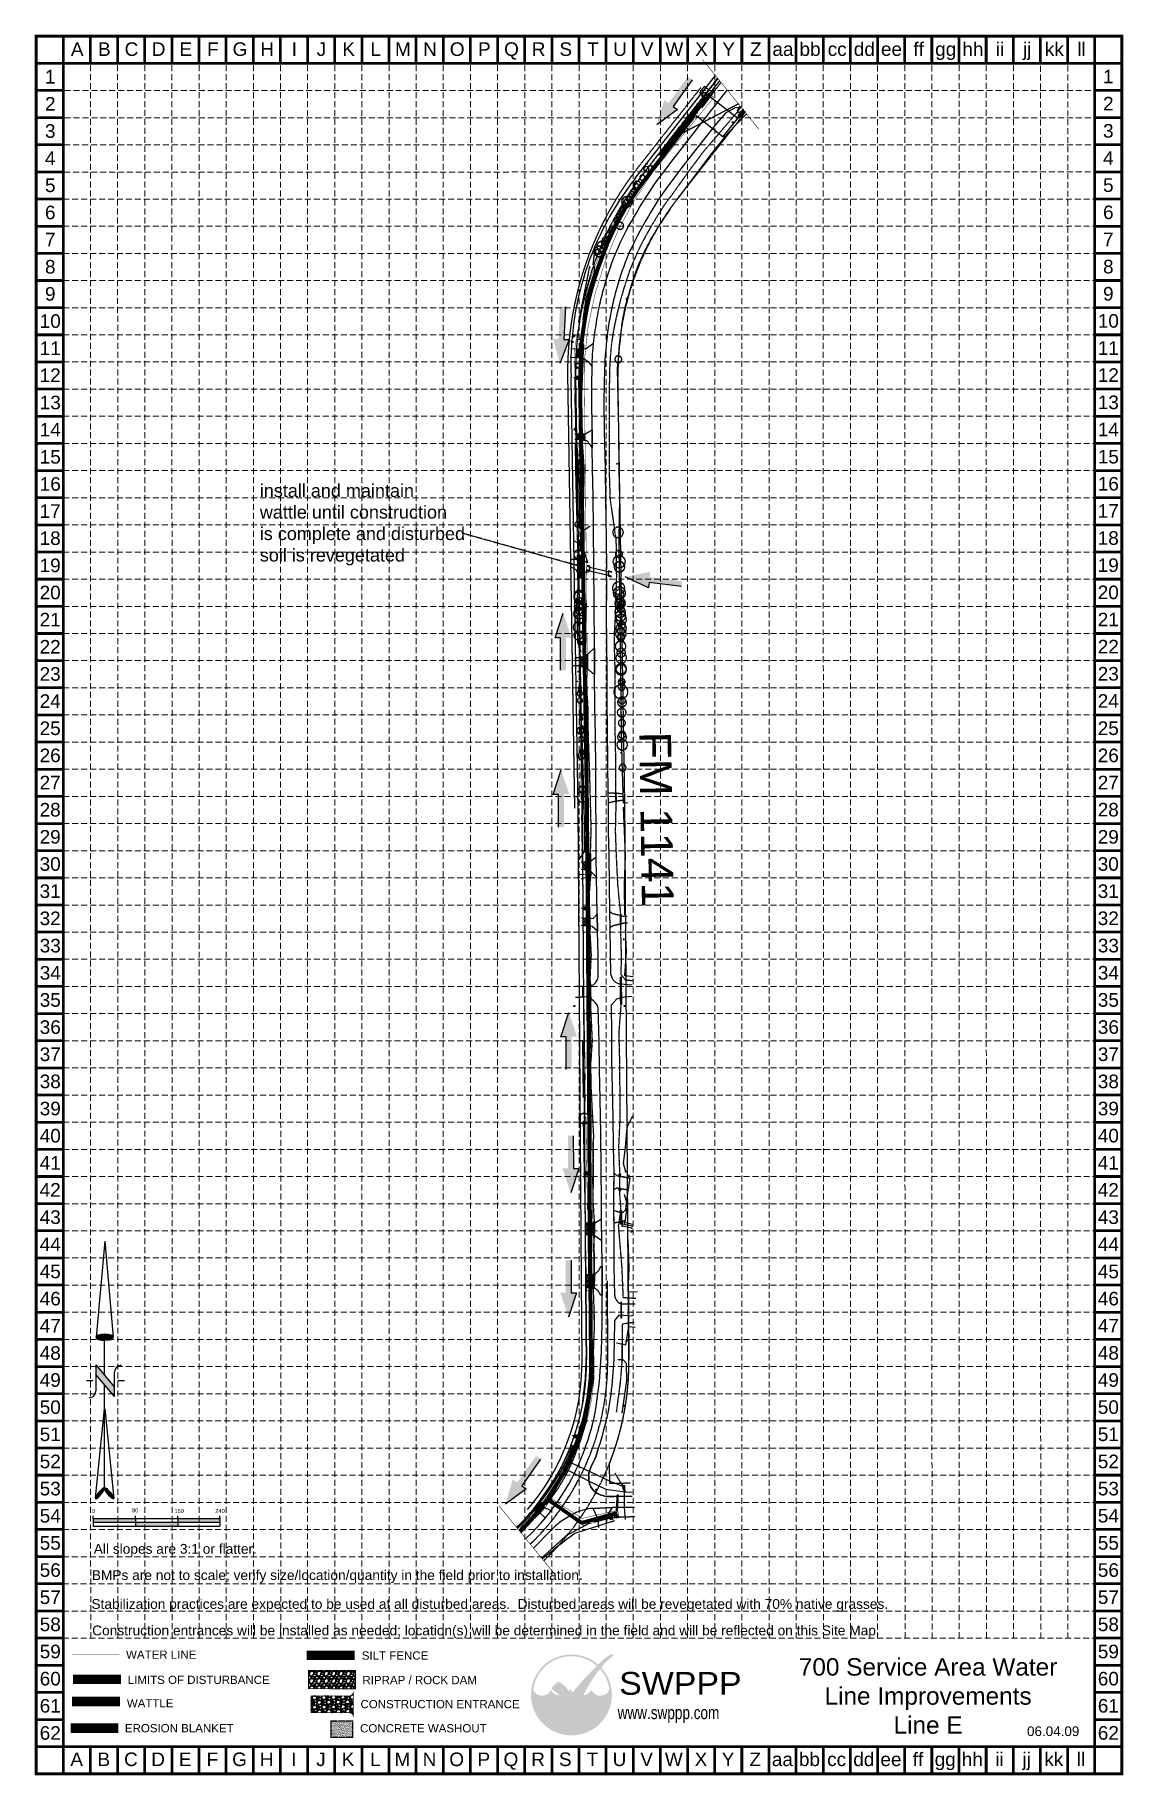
# Model space of a CAD drawing. Header units: inches. Extents: x 2600819 to 2602871, y 7032016 to 7035296.
import ezdxf
from ezdxf.enums import TextEntityAlignment as Align

# ---------------------------------------------------------------- set-up
doc = ezdxf.new("R2010")
doc.units = ezdxf.units.IN
doc.header["$MEASUREMENT"] = 0
for name, pattern in [('ACAD_ISO02W100', [15, 12, -3]), ('CREEK', [1.2, 1, -0.05, 0, -0.05, 0, -0.05, 0, -0.05]), ('DASHED', [0.8, 0.75, -0.05]), ('HIDDEN', [0.375, 0.25, -0.125]), ('PHANTOM', [2.1, 1.75, -0.05, 0.1, -0.05, 0.1, -0.05]), ('R.O.W. Cornelius$0$CENTER', [2.7, 2.5, -0.05, 0.1, -0.05]), ('R.O.W. Cornelius$0$PHANTOM', [2.1, 1.75, -0.05, 0.1, -0.05, 0.1, -0.05]), ('SCREEK', [1.04, 0.9, -0.035, 0, -0.035, 0, -0.035, 0, -0.035])]:
    doc.linetypes.add(name, pattern=pattern)
for name, color, linetype in [('ARROWS', 252, 'Continuous'), ('BASE', 7, 'Continuous'), ('BM', 1, 'Continuous'), ('CREEK', 170, 'CREEK'), ('DITCH', 7, 'SCREEK'), ('EASPH-PVMT', 7, 'Continuous'), ('EESMT', 7, 'DASHED'), ('EGAS', 50, 'DASHED'), ('EPVMT', 8, 'DASHED'), ('ESS', 7, 'DASHED'), ('ETEL', 33, 'DASHED'), ('EWAT', 150, 'DASHED'), ('EXSTSEW', 5, 'DASHED'), ('FENCE', 242, 'DASHED'), ('FENCEBW', 7, 'BWF'), ('FTB', 202, 'DASHED'), ('GRID', 254, 'HIDDEN'), ('HATCH', 10, 'Continuous'), ('LEGEND', 7, 'Continuous'), ('LIMITS OF DISTURBANCE', 1, 'HIDDEN'), ('LOGO', 7, 'Continuous'), ('NARROW', 7, 'Continuous'), ('PWAT', 4, 'Continuous'), ('R.O.W. Cornelius$0$CL', 7, 'R.O.W. Cornelius$0$CENTER'), ('R.O.W. Cornelius$0$ROW', 192, 'R.O.W. Cornelius$0$PHANTOM'), ('REMOVE', 2, 'Continuous'), ('ROW', 252, 'PHANTOM'), ('SILT FENCE', 200, 'Continuous'), ('TREE', 250, 'Continuous'), ('TREET', 250, 'Continuous'), ('TREETXT', 7, 'Continuous'), ('WALK', 23, 'Continuous'), ('WALL', 52, 'Continuous')]:
    doc.layers.add(name, color=color, linetype=linetype)
doc.styles.add('LOGO1', font='ROCKEB.TTF', dxfattribs={"height": 25})
doc.styles.get("Standard").update_dxf_attribs({"font": 'ARIAL.TTF'})
doc.styles.add('UTIL', font='romans.shx', dxfattribs={"width": 0.9})
doc.linetypes.add('12IN-W', pattern='A,0.8,-0.05,0.8,-0.05,0.8,-0.1,["12%%34 W",UTIL,S=0.08,R=0,X=-0.1,Y=-0.04],-0.29', length=2.89)
doc.linetypes.add('16IN-W', pattern='A,0.8,-0.05,0.8,-0.05,0.8,-0.1,["16%%34 W",UTIL,S=0.08,R=0,X=-0.1,Y=-0.04],-0.29', length=2.89)
doc.linetypes.add('8IN-W', pattern='A,0.8,-0.05,0.8,-0.05,0.8,-0.125,["8%%34 W",UTIL,S=0.08,R=0,X=-0.1,Y=-0.04],-0.22', length=2.845)
doc.linetypes.add('ASPH-E', pattern='A,0.45,-0.05,0.9,[138,ltypeshp.shx,S=0.013,R=0,X=0,Y=0],0.45', length=1.85)
doc.linetypes.add('ASPH-E2', pattern='A,0.45,-0.05,0.9,[138,ltypeshp.shx,S=-0.013,R=0,X=0,Y=0],0.45', length=1.85)
doc.linetypes.add('BARBWIRE_1', pattern='A,1,-0.1,["X",Standard,S=0.075,R=0,X=-0.025,Y=-0.0375],-0.1', length=1.2)
doc.linetypes.add('BWF', pattern='A,0.9,-0.05,[135,ltypeshp.shx,S=0.03,R=0,X=0,Y=0],-0.05', length=1)
doc.linetypes.add('CHAINLINK_2', pattern='A,0.75,-0.0325,[133,AECCLAND,S=0.0325,R=0,X=-0.0325,Y=0],-0.0325,0.5', length=1.315)
doc.linetypes.add('CLF', pattern='A,0.87,-0.04,[133,ltypeshp.shx,S=0.025,R=0,X=0,Y=0],-0.09', length=1)
doc.linetypes.add('GAS', pattern='A,0.8,-0.05,0.8,-0.05,0.8,-0.12,["GAS",UTIL,S=0.08,R=0,X=-0.1,Y=-0.04],-0.15', length=2.77)
doc.linetypes.add('SLOPE', pattern='A,0.65,-0.05,0.65,[139,ltypeshp.shx,S=0.025,R=0,X=0,Y=0],0.025', length=1.375)
doc.linetypes.add('SLOPE2', pattern='A,0.65,-0.05,0.65,[139,ltypeshp.shx,S=-0.025,R=0,X=0,Y=0],0.025', length=1.375)
doc.linetypes.add('TELE', pattern='A,0.8,-0.05,0.8,-0.05,0.8,-0.15,["TELE",UTIL,S=0.08,R=0,X=-0.1,Y=-0.04],-0.2', length=2.85)
doc.linetypes.add('TREELINE_R', pattern='A,0,-0.13,[130,AECCLAND,S=0.13,R=180,X=0,Y=0],-0.12', length=0.25)

msp = doc.modelspace()

# ---------------------------------------------------------------- texts
at = {"insert": (2602502.8, 7032236.5), "char_height": 32.868, "width": 516.397, "attachment_point": 2}
msp.add_mtext('700 Service Area Water Line Improvements \\PLine E', dxfattribs=at)
at = {"layer": 'BASE'}
for s, height, p in [('A', 25.6, (2600898.6, 7035269.1)), ('B', 25.6, (2600949.8, 7035269.1)), ('C', 25.6, (2601000.9, 7035269.1)), ('D', 25.6, (2601052.1, 7035269.1)), ('E', 25.6, (2601103.3, 7035269.1)), ('F', 25.6, (2601154.5, 7035269.1)), ('G', 25.6, (2601205.6, 7035269.1)), ('H', 25.6, (2601256.8, 7035269.1)), ('I', 25.6, (2601308, 7035269.1)), ('J', 25.6, (2601359.1, 7035269.1)), ('K', 25.6, (2601410.3, 7035269.1)), ('L', 25.6, (2601461.5, 7035269.1)), ('M', 25.6, (2601512.7, 7035269.1)), ('N', 25.6, (2601563.8, 7035269.1)), ('O', 25.6, (2601615, 7035269.1)), ('P', 25.6, (2601666.2, 7035269.1)), ('Q', 25.6, (2601717.4, 7035269.1)), ('R', 25.6, (2601768.5, 7035269.1)), ('S', 25.6, (2601819.7, 7035269.1)), ('T', 25.6, (2601870.9, 7035269.1)), ('U', 25.6, (2601922, 7035269.1)), ('V', 25.6, (2601973.2, 7035269.1)), ('W', 25.6, (2602024.4, 7035269.1)), ('X', 25.6, (2602075.6, 7035269.1)), ('Y', 25.6, (2602126.7, 7035269.1)), ('Z', 25.6, (2602177.9, 7035269.1)), ('aa', 25.59, (2602229.1, 7035269.1)), ('bb', 25.59, (2602280.3, 7035269.1)), ('cc', 25.59, (2602331.4, 7035269.1)), ('dd', 25.59, (2602382.6, 7035269.1)), ('ee', 25.59, (2602433.8, 7035269.1)), ('ff', 25.59, (2602484.9, 7035269.1)), ('gg', 25.59, (2602536.1, 7035269.1)), ('hh', 25.59, (2602587.3, 7035269.1)), ('ii', 25.59, (2602638.5, 7035269.1)), ('jj', 25.59, (2602689.6, 7035269.1)), ('kk', 25.59, (2602740.8, 7035269.1)), ('ll', 25.59, (2602792, 7035269.1)), ('1', 25.6, (2600847.7, 7035217.4)), ('1', 25.6, (2600847.8, 7035217.1)), ('1', 25.6, (2602842.6, 7035217.5)), ('2', 25.6, (2600847.8, 7035166)), ('2', 25.6, (2602842.6, 7035166.3)), ('3', 25.6, (2600847.8, 7035114.8)), ('3', 25.6, (2602842.6, 7035115.1)), ('4', 25.6, (2600847.8, 7035063.6)), ('4', 25.6, (2602842.6, 7035063.9)), ('5', 25.6, (2600847.8, 7035012.5)), ('5', 25.6, (2602842.6, 7035012.8)), ('6', 25.6, (2600847.8, 7034961.3)), ('6', 25.6, (2602842.6, 7034961.6)), ('7', 25.6, (2600847.8, 7034910.1)), ('7', 25.6, (2602842.6, 7034910.4)), ('8', 25.6, (2600847.8, 7034858.9)), ('8', 25.6, (2602842.6, 7034859.2)), ('9', 25.6, (2600847.8, 7034807.8)), ('9', 25.6, (2602842.6, 7034808.1)), ('10', 25.59, (2600847.8, 7034756.6)), ('10', 25.59, (2602842.6, 7034756.9)), ('11', 25.59, (2600847.8, 7034705.4)), ('11', 25.59, (2602842.6, 7034705.7)), ('12', 25.59, (2600847.7, 7034654.5)), ('12', 25.59, (2602842.6, 7034654.8)), ('13', 25.59, (2600847.8, 7034603.1)), ('13', 25.59, (2602842.6, 7034603.4)), ('14', 25.59, (2600847.8, 7034551.9)), ('14', 25.59, (2602842.6, 7034552.2)), ('15', 25.59, (2600847.8, 7034500.7)), ('15', 25.59, (2602842.6, 7034501)), ('16', 25.59, (2600847.8, 7034449.6)), ('16', 25.59, (2602842.6, 7034449.9)), ('17', 25.59, (2600847.6, 7034398.5)), ('17', 25.59, (2602842.5, 7034398.8)), ('18', 25.59, (2600847.6, 7034347.4)), ('18', 25.59, (2602842.5, 7034347.7)), ('19', 25.59, (2600847.6, 7034296.2)), ('19', 25.59, (2602842.5, 7034296.5)), ('20', 25.59, (2600847.6, 7034245)), ('20', 25.59, (2602842.5, 7034245.3)), ('21', 25.59, (2600847.6, 7034193.8)), ('21', 25.59, (2602842.5, 7034194.1)), ('22', 25.59, (2600847.6, 7034142.7)), ('22', 25.59, (2602842.5, 7034143)), ('23', 25.59, (2600847.6, 7034091.5)), ('23', 25.59, (2602842.5, 7034091.8)), ('24', 25.59, (2600847.6, 7034040.3)), ('24', 25.59, (2602842.5, 7034040.6)), ('25', 25.59, (2600847.6, 7033989.1)), ('25', 25.59, (2602842.5, 7033989.2)), ('26', 25.59, (2600847.6, 7033938)), ('26', 25.59, (2602842.5, 7033938)), ('27', 25.59, (2600847.6, 7033886.8)), ('27', 25.59, (2602842.5, 7033886.8)), ('28', 25.59, (2600847.6, 7033835.6)), ('28', 25.59, (2602842.5, 7033835.7)), ('29', 25.59, (2600847.6, 7033784.5)), ('29', 25.59, (2602842.5, 7033784.5)), ('30', 25.59, (2600847.6, 7033733.3)), ('30', 25.59, (2602842.5, 7033733.3)), ('31', 25.59, (2600847.6, 7033682.1)), ('31', 25.59, (2602842.5, 7033682.2)), ('32', 25.59, (2600847.6, 7033630.9)), ('32', 25.59, (2602842.5, 7033631)), ('33', 25.59, (2600847.8, 7033579.4)), ('33', 25.59, (2602842.7, 7033579.5)), ('34', 25.59, (2600847.8, 7033528.2)), ('34', 25.59, (2602842.7, 7033528.3)), ('35', 25.59, (2600847.8, 7033477.1)), ('35', 25.59, (2602842.7, 7033477.1)), ('36', 25.59, (2600847.8, 7033425.9)), ('36', 25.59, (2602842.7, 7033426)), ('37', 25.59, (2600847.8, 7033374.7)), ('37', 25.59, (2602842.7, 7033374.8)), ('38', 25.59, (2600847.8, 7033323.6)), ('38', 25.59, (2602842.7, 7033323.6)), ('39', 25.59, (2600847.8, 7033272.4)), ('39', 25.59, (2602842.7, 7033272.4)), ('40', 25.59, (2600847.8, 7033221.2)), ('40', 25.59, (2602842.7, 7033221.3)), ('41', 25.59, (2600847.8, 7033170)), ('41', 25.59, (2602842.7, 7033170.1)), ('42', 25.59, (2600847.7, 7033119.1)), ('42', 25.59, (2602842.6, 7033119.1)), ('43', 25.59, (2600847.8, 7033067.7)), ('43', 25.59, (2602842.7, 7033067.7)), ('44', 25.59, (2600847.8, 7033016.5)), ('44', 25.59, (2602842.7, 7033016.6)), ('45', 25.59, (2600847.8, 7032965.4)), ('45', 25.59, (2602842.7, 7032965.4)), ('46', 25.59, (2600847.8, 7032914.2)), ('46', 25.59, (2602842.7, 7032914.2)), ('47', 25.59, (2600847.8, 7032863)), ('47', 25.59, (2602842.7, 7032863.1)), ('48', 25.59, (2600847.8, 7032811.8)), ('48', 25.59, (2602842.7, 7032811.9)), ('49', 25.59, (2600847.8, 7032760.8)), ('49', 25.59, (2602842.7, 7032760.8)), ('50', 25.59, (2600847.8, 7032709.6)), ('50', 25.59, (2602842.7, 7032709.7)), ('51', 25.59, (2600847.8, 7032658.4)), ('51', 25.59, (2602842.7, 7032658.5)), ('52', 25.59, (2600847.8, 7032607.3)), ('52', 25.59, (2602842.7, 7032607.3)), ('53', 25.59, (2600847.8, 7032556.1)), ('53', 25.59, (2602842.7, 7032556.1)), ('54', 25.59, (2600847.8, 7032504.9)), ('54', 25.59, (2602842.7, 7032505)), ('55', 25.59, (2600847.8, 7032453.8)), ('55', 25.59, (2602842.7, 7032453.8)), ('56', 25.59, (2600847.8, 7032402.6)), ('56', 25.59, (2602842.7, 7032402.6)), ('57', 25.59, (2600847.8, 7032351.4)), ('57', 25.59, (2602842.7, 7032351.5)), ('58', 25.59, (2600847.8, 7032300.2)), ('58', 25.59, (2602842.7, 7032300.3)), ('59', 25.59, (2600847.8, 7032249.1)), ('59', 25.59, (2602842.7, 7032249.1)), ('60', 25.59, (2600847.8, 7032197.9)), ('60', 25.59, (2602842.7, 7032197.9)), ('61', 25.59, (2600847.8, 7032146.7)), ('61', 25.59, (2602842.7, 7032146.8)), ('62', 25.59, (2600847.8, 7032095.5)), ('62', 25.59, (2602842.7, 7032095.6)), ('A', 25.6, (2600897.6, 7032045.9)), ('B', 25.6, (2600948.8, 7032045.9)), ('C', 25.6, (2600999.9, 7032045.9)), ('D', 25.6, (2601051.1, 7032045.9)), ('E', 25.6, (2601102.3, 7032045.9)), ('F', 25.6, (2601153.5, 7032045.9)), ('G', 25.6, (2601204.6, 7032045.9)), ('H', 25.6, (2601255.8, 7032045.9)), ('I', 25.6, (2601307, 7032045.9)), ('J', 25.6, (2601358.1, 7032045.9)), ('K', 25.6, (2601409.3, 7032045.9)), ('L', 25.6, (2601460.5, 7032045.9)), ('M', 25.6, (2601511.7, 7032045.9)), ('N', 25.6, (2601562.8, 7032045.9)), ('O', 25.6, (2601614, 7032045.9)), ('P', 25.6, (2601665.2, 7032045.9)), ('Q', 25.6, (2601716.3, 7032045.9)), ('R', 25.6, (2601767.5, 7032045.9)), ('S', 25.6, (2601818.7, 7032045.9)), ('T', 25.6, (2601869.9, 7032045.9)), ('U', 25.6, (2601921, 7032045.9)), ('V', 25.6, (2601972.2, 7032045.9)), ('W', 25.6, (2602023.4, 7032045.9)), ('X', 25.6, (2602074.6, 7032045.9)), ('Y', 25.6, (2602125.7, 7032045.9)), ('Z', 25.6, (2602176.9, 7032045.9)), ('aa', 25.59, (2602228.1, 7032045.9)), ('bb', 25.59, (2602279.2, 7032045.9)), ('cc', 25.59, (2602330.4, 7032045.9)), ('dd', 25.59, (2602381.6, 7032045.9)), ('ee', 25.59, (2602432.8, 7032045.9)), ('ff', 25.59, (2602483.9, 7032045.9)), ('gg', 25.59, (2602535.1, 7032045.9)), ('hh', 25.59, (2602586.3, 7032045.9)), ('ii', 25.59, (2602637.5, 7032045.9)), ('jj', 25.59, (2602688.6, 7032045.9)), ('kk', 25.59, (2602739.8, 7032045.9)), ('ll', 25.59, (2602791, 7032045.9))]:
    msp.add_text(s, height=height, dxfattribs=at).set_placement(p, align=Align.MIDDLE_CENTER)
at = {"layer": 'BASE', "color": 7}
for s, height, p in [('All slopes are 3:1 or flatter.', 18.513, (2600929.8, 7032433.3)), ('BMPs are not to scale; verify size/location/quantity in the field prior to installation.', 18.513, (2600926.1, 7032383.8)), ('Stabilization practices are expected to be used at all disturbed areas.  Disturbed areas will be revegetated with 70%%% native grasses.', 18.5132, (2600925.4, 7032329.4)), ('Construction entrances will be installed as needed; location(s) will be determined in the field and will be reflected on this Site Map.', 18.5132, (2600926.8, 7032279.5))]:
    msp.add_text(s, height=height, dxfattribs=at).set_placement(p)
at = {"layer": 'BASE'}
msp.add_text('06.04.09', height=18.14, dxfattribs=at).set_placement((2602738.7, 7032089.7), align=Align.CENTER)
at = {"layer": 'LEGEND'}
for s, height, p in [('WATER LINE', 15.53, (2600990.7, 7032235.4)), ('SILT FENCE', 15.53, (2601435.1, 7032233.7)), ('LIMITS OF DISTURBANCE', 15.533, (2600993.9, 7032187.9)), ('RIPRAP / ROCK DAM', 15.533, (2601436.4, 7032187.5)), ('WATTLE', 15.53, (2600992.2, 7032143.7)), ('CONSTRUCTION ENTRANCE', 15.533, (2601432.7, 7032142.2)), ('EROSION BLANKET', 15.533, (2600988.5, 7032096.8)), ('CONCRETE WASHOUT', 15.533, (2601431.9, 7032096.6))]:
    msp.add_text(s, height=height, dxfattribs=at).set_placement(p)
at = {"layer": 'TREET', "insert": (2601242.9, 7034449.2), "char_height": 24.308, "width": 17700.591, "attachment_point": 1}
msp.add_mtext('install and maintain \\Pwattle until construction \\Pis complete and disturbed \\Psoil is revegetated   ', dxfattribs=at)
at = {"layer": 'TREETXT'}
msp.add_text('FM 1141', height=60, rotation=270.9241, dxfattribs=at).set_placement((2601958.1, 7033982.2, 17045.3))

# ---------------------------------------------------------------- blocks, each defined once
blk = doc.blocks.new('treet')
at = {"layer": 'TREET', "const_width": 0.5}
blk.add_lwpolyline([(-0.25, 0, 1), (0.25, 0, 1)], format="xyb", close=True, dxfattribs=at)
blk = doc.blocks.new('North Arrow')
at = {"layer": 'NARROW'}
for p, q in [((32.43, 3.06), (32.43, 4.63)), ((0, 0), (22.36, 2)), ((0, 0), (22.33, -2.02)), ((28.77, -2.09), (34.02, 2.32)), ((36.18, 2.33), (30.46, 2.33)), ((36.16, 2.32), (31.04, -2.09)), ((39.1, 0.01), (59.96, 2.11)), ((31.2, -0.05), (21.66, -0.05)), ((21.66, -0.05), (21.66, -0.05)), ((28.77, -2.09), (34.95, -2.09)), ((32.43, -4.26), (32.43, -2.8)), ((57.45, -0.05), (33.41, -0.05)), ((59.83, -2.14), (39.04, -0.01)), ((57.69, -0.03), (57.77, -0.01)), ((57.77, -0.05), (57.69, -0.03))]:
    blk.add_line(p, q, dxfattribs=at)
blk.add_lwpolyline([(22.36, -2.03), (22.59, -1.93, 0.091577), (22.87, -1.44, 0.048306), (23.03, -0.75), (23.07, -0.01), (23.01, 0.82, 0.048306), (22.87, 1.42, 0.091577), (22.59, 1.91), (22.36, 2.01), (22.14, 1.91, 0.091577), (21.86, 1.42, 0.048306), (21.72, 0.82), (21.66, -0.01), (21.72, -0.83, 0.048306), (21.86, -1.44, 0.091577), (22.14, -1.93)], format="xyb", close=True, dxfattribs=at)
for points in [[(57.46, -0.03), (57.44, 0.08, -0.066818), (57.67, 0.47, -0.03073), (58.01, 0.84), (58.52, 1.29), (59.07, 1.7, -0.03073), (59.5, 1.95, -0.066818), (59.93, 2.1), (60.04, 2.06)], [(60.04, 2.06), (60.05, 1.95, -0.066818), (59.82, 1.56, -0.03073), (59.43, 1.14), (58.97, 0.74), (58.42, 0.33, -0.03073), (57.99, 0.08, -0.036692), (57.76, -0.02)], [(57.46, -0.04), (57.44, -0.15, 0.066818), (57.67, -0.54, 0.03073), (58.01, -0.9), (58.52, -1.36), (59.07, -1.77, 0.03073), (59.5, -2.02, 0.066818), (59.93, -2.17), (60.04, -2.13)], [(60.04, -2.13), (60.05, -2.01, 0.066818), (59.82, -1.63, 0.03073), (59.43, -1.2), (58.97, -0.8), (58.42, -0.4, 0.03073), (57.99, -0.15, 0.036692), (57.76, -0.05)]]:
    blk.add_lwpolyline(points, format="xyb", dxfattribs=at)
for centre, start, end in [((30.46, 3.86), 178.8769, 270), ((34.95, -3.62), 358.8769, 90)]:
    blk.add_arc(centre, 1.53, start, end, dxfattribs=at)
for points in [[(23.03, -0.76), (21.67, -0.05), (23.07, -0.05), (21.72, 0.82)], [(23.07, -0.05), (21.72, 0.82), (23.02, 0.75), (21.85, 1.42)], [(23.02, 0.75), (21.85, 1.42), (22.87, 1.44), (22.14, 1.91)], [(22.87, 1.44), (22.14, 1.91), (22.59, 1.91), (22.36, 2)], [(31.05, -2.09), (36.15, 2.36), (28.75, -2.06), (34.01, 2.36)], [(57.44, 0.08), (57.7, -0.01), (57.5, 0.21), (57.77, -0.01)], [(57.45, -0.04), (57.69, -0.02), (57.44, 0.08), (57.7, -0.01)], [(57.5, 0.21), (57.77, -0.01), (57.6, 0.39), (57.94, 0.06)], [(57.6, 0.39), (57.94, 0.06), (57.68, 0.5), (58.07, 0.13)], [(57.68, 0.5), (58.07, 0.13), (57.84, 0.66), (58.29, 0.26)], [(57.84, 0.66), (58.29, 0.26), (58.03, 0.86), (58.52, 0.41)], [(58.03, 0.86), (58.52, 0.41), (58.26, 1.07), (58.73, 0.57)], [(58.26, 1.07), (58.73, 0.57), (58.52, 1.3), (59.05, 0.81)], [(58.52, 1.3), (59.05, 0.81), (58.7, 1.42), (59.26, 0.99)], [(59.26, 1), (58.69, 1.42), (59.45, 1.15), (59, 1.65)], [(59.45, 1.15), (59, 1.65), (59.62, 1.34), (59.28, 1.82)], [(59.62, 1.34), (59.28, 1.82), (59.81, 1.55), (59.49, 1.95)], [(59.81, 1.55), (59.49, 1.95), (59.93, 1.73), (59.69, 2.04)], [(59.93, 1.73), (59.69, 2.04), (60.05, 1.94), (59.93, 2.1)], [(60.05, 1.94), (59.93, 2.1), (60.04, 2.06)], [(22.87, -1.44), (21.72, -0.87), (23.03, -0.76), (21.67, -0.05)], [(22.58, -1.93), (21.86, -1.45), (22.87, -1.44), (21.72, -0.87)], [(22.36, -2.01), (22.14, -1.93), (22.58, -1.93), (21.86, -1.45)], [(57.44, -0.14), (57.69, -0.02), (57.45, -0.04), (57.69, -0.02)], [(57.46, -0.19), (57.7, -0.03), (57.44, -0.14), (57.69, -0.02)], [(57.53, -0.33), (57.76, -0.05), (57.46, -0.19), (57.7, -0.03)], [(57.63, -0.48), (57.9, -0.1), (57.53, -0.33), (57.76, -0.05)], [(57.78, -0.66), (58.09, -0.2), (57.63, -0.48), (57.9, -0.1)], [(57.97, -0.87), (58.34, -0.35), (57.78, -0.66), (58.09, -0.2)], [(58.24, -1.11), (58.61, -0.54), (57.97, -0.87), (58.34, -0.35)], [(58.61, -1.43), (58.93, -0.77), (58.24, -1.11), (58.61, -0.54)], [(58.91, -1.64), (59.2, -1), (58.61, -1.43), (58.93, -0.77)], [(59.12, -1.79), (59.57, -1.36), (58.92, -1.65), (59.2, -1.01)], [(59.35, -1.93), (59.81, -1.62), (59.12, -1.79), (59.57, -1.36)], [(59.54, -1.32), (59.41, -1.18), (59.21, -1.01)], [(59.58, -2.05), (59.93, -1.79), (59.35, -1.93), (59.81, -1.62)], [(59.78, -2.13), (60.05, -2.01), (59.58, -2.05), (59.93, -1.79)], [(59.92, -2.17), (60.04, -2.13), (59.78, -2.13), (60.05, -2.01)]]:
    blk.add_solid(points, dxfattribs=at)
blk = doc.blocks.new('new logo')
at = {"layer": 'LOGO'}
h = blk.add_hatch(color=170, dxfattribs=at)
h.paths.add_polyline_path([(67.4, 44.1), (66.8, 44.7), (66.3, 45.2), (66, 45.8), (65.5, 46.4), (65.1, 47.2), (64.7, 47.9), (64.4, 48.5), (64.2, 49), (63.9, 49.6), (63.7, 50.1), (63.3, 51), (62.9, 52), (62.6, 52.8), (62.4, 53.3), (62.2, 53.7), (62.1, 54.2), (61.9, 54.7), (61.7, 55.2), (61.5, 55.7), (61.3, 56.3), (61, 56.8), (60.8, 57.4), (60.5, 57.9), (60.2, 58.5), (60, 59.1), (59.7, 59.6), (59.3, 60.2), (59, 60.8), (58.7, 61.3), (58.3, 61.9), (58, 62.4), (57.6, 62.9), (57.3, 63.4), (56.9, 63.9), (56.6, 64.3), (56.3, 64.7), (55.9, 65.1), (55.6, 65.5), (55.2, 65.9), (54.9, 66.2), (54, 66.2), (52.9, 66.3), (52, 66.5), (51.5, 66.6), (50.9, 66.8), (50.3, 67), (49.4, 67.4), (48.3, 67.9), (47.3, 68.6), (46.5, 69.3), (45.7, 70), (45, 70.8), (44.4, 71.5), (44, 72.2), (43.6, 72.7), (43.4, 72.9), (43.2, 73.2), (43.1, 73.4), (43, 73.5), (42.8, 73.7), (42.7, 73.7), (42.7, 73.8), (42.6, 73.8), (42.5, 73.7), (42.5, 73.6), (42.4, 73.5), (42.4, 73.4), (42.3, 73.2), (42.2, 72.8), (42, 72.1), (41.7, 71.5), (41.4, 70.9), (41, 70.3), (40.5, 69.8), (40, 69.2), (39.4, 68.7), (38.8, 68.2), (38.1, 67.7), (37.3, 67.3), (36.5, 66.9), (35.7, 66.6), (34.9, 66.3), (34, 66.1), (33, 66), (31.9, 65.9), (30.8, 65.9), (29.6, 65.9), (28.6, 66), (27.6, 66.1), (26.7, 66.4), (25.8, 66.7), (25, 67.1), (24.1, 67.6), (23.2, 68.2), (22.4, 68.9), (21.8, 69.5), (21.4, 69.9), (21, 70.4), (20.6, 70.9), (20.2, 71.5), (19.9, 72.1), (19.5, 72.9), (19.2, 73.8), (18.9, 74.8, -0.595729), (106.3, 106.8), (107, 107.5), (107.5, 108), (108.1, 108.6, 37.93689), (112.3, 104.5), (112.1, 104.2), (111.6, 103.7), (111.1, 103.1), (110.6, 102.5, -0.146449), (123.6, 75), (123.3, 74.5), (123.1, 74), (122.9, 73.5), (122.8, 73.1), (122.5, 72.4), (122.2, 71.7), (121.9, 71.1), (121.5, 70.5), (121.1, 70), (120.7, 69.5), (120.2, 69), (119.6, 68.6), (119, 68.1), (118.4, 67.7), (117.8, 67.4), (117.1, 67), (116.5, 66.7), (115.8, 66.5), (115, 66.3), (114.3, 66.1), (113.5, 66), (112.7, 65.9), (111.9, 65.8), (111.1, 65.8), (110.3, 65.8), (109.4, 65.9), (108.6, 66), (107.7, 66.2), (106.8, 66.4), (105.9, 66.7), (105.1, 67.1), (104.3, 67.5), (103.5, 68), (102.8, 68.6), (102.1, 69.3), (101.4, 70), (100.8, 70.7), (100.2, 71.4), (99.8, 72), (99.5, 72.5), (99.4, 72.8), (99.3, 73), (99.1, 73.2), (99, 73.4), (98.9, 73.5), (98.8, 73.6), (98.7, 73.6), (98.6, 73.6), (98.5, 73.5), (98.4, 73.4), (98.4, 73.3), (98.3, 73.2), (98.2, 73), (98.1, 72.8), (97.8, 72.4), (97.4, 71.8), (96.9, 71.1), (96.4, 70.5), (95.9, 70.1), (95.4, 69.6), (94.8, 69.1), (94.2, 68.6), (93.5, 68.2), (92.8, 67.7), (91.9, 67.3), (91, 66.9), (90.1, 66.6), (89.4, 66.4), (88.6, 66.2), (87.8, 66.1), (87.6, 65.6), (87.4, 65.1), (87.1, 64.4), (86.9, 63.8), (86.6, 63), (86.3, 62.2), (85.9, 61.3), (85.6, 60.4), (85.3, 59.5), (84.9, 58.6), (84.6, 57.7), (84.2, 56.7), (83.9, 55.8), (83.5, 54.9), (83.2, 54), (82.9, 53.2), (82.6, 52.4), (82.3, 51.6), (82.1, 51), (81.9, 50.3), (81.6, 49.8), (81.3, 48.9), (80.9, 48.1), (80.5, 47.3), (80.1, 46.6), (79.6, 45.9), (79.1, 45.4), (78.6, 44.8), (78.1, 44.3), (77.6, 43.9), (77, 43.5), (76.5, 43.1), (75.9, 42.8), (75.3, 42.6), (74.6, 42.3), (73.7, 42.1), (73, 41.9), (72.2, 41.9), (71.6, 42), (70.9, 42.2), (70.1, 42.5), (69.4, 42.8), (68.7, 43.1), (68, 43.5)])
h.paths.add_polyline_path([(71.8, 72), (70.7, 73.9), (70.1, 75.2), (69.7, 74.3), (68.7, 72.6), (67.9, 71.7), (67.9, 71.5), (68.1, 71.2), (68.3, 71), (68.4, 70.8), (68.5, 70.6), (68.7, 70.4), (68.8, 70.2), (68.9, 70.1), (69, 70), (69.1, 69.8), (69.3, 69.7), (69.4, 69.7), (69.5, 69.6), (69.6, 69.5), (69.7, 69.5), (69.8, 69.4), (69.9, 69.4), (70.1, 69.3), (70.2, 69.3), (70.3, 69.2), (70.4, 69.2), (70.5, 69.2), (70.6, 69.2), (70.8, 69.2), (70.9, 69.2), (71, 69.2), (71.1, 69.2), (71.2, 69.2), (71.3, 69.2), (71.4, 69.2), (71.5, 69.2), (71.6, 69.2), (71.7, 69.3), (71.8, 69.3), (71.9, 69.3), (72, 69.4), (72.1, 69.5), (72.2, 69.5), (72.3, 69.6), (72.5, 69.6), (72.6, 69.7), (72.7, 69.8), (72.8, 69.9), (72.9, 70), (73, 70.1), (73.1, 70.2), (73.2, 70.3), (73.3, 70.4), (72.5, 71.1)], flags=17)
blk.add_hatch(color=240, dxfattribs=at).paths.add_polyline_path([(117.7, 117.3), (118.9, 118.2), (119.8, 118.9), (120.6, 119.5), (121.3, 119.9), (121.9, 120.3), (122.4, 120.6), (122.8, 120.9), (123.1, 121.1), (123.4, 121.3), (123.7, 121.4), (124, 121.6), (124.2, 121.7), (124.4, 121.8), (124.6, 121.9), (124.8, 121.9), (125, 122), (125.2, 122.1), (125.4, 122.2), (125.6, 122.2), (125.8, 122.3), (125.9, 122.4), (126.1, 122.4), (126.3, 122.5), (126.4, 122.5), (126.6, 122.6), (126.7, 122.6), (126.8, 122.7), (126.9, 122.7), (127.1, 122.7), (127.2, 122.8), (127.3, 122.8), (127.4, 122.8), (127.5, 122.8), (127.6, 122.8), (127.7, 122.8), (127.8, 122.8), (127.9, 122.8), (128, 122.8), (128.1, 122.8), (128.1, 122.8), (128.2, 122.8), (128.3, 122.8), (128.4, 122.8), (128.4, 122.7), (128.5, 122.7), (128.5, 122.7), (128.6, 122.7), (128.6, 122.6), (128.7, 122.6), (128.7, 122.6), (128.7, 122.5), (128.7, 122.5), (128.8, 122.4), (128.8, 122.4), (128.8, 122.3), (128.8, 122.3), (128.8, 122.2), (128.8, 122.1), (128.8, 122.1), (128.8, 122), (128.8, 121.9), (128.8, 121.8), (128.8, 121.8), (128.8, 121.7), (128.8, 121.6), (128.7, 121.5), (128.7, 121.4), (128.7, 121.3), (128.6, 121.3), (128.6, 121.2), (128.5, 121.1), (128.4, 121), (128.4, 120.8), (128.3, 120.7), (128.2, 120.6), (128.1, 120.4), (128, 120.3), (127.8, 120.1), (127.7, 120), (127.6, 119.8), (127.4, 119.6), (127.3, 119.4), (127.1, 119.2), (126.8, 119), (126.6, 118.8), (126.3, 118.5), (125.9, 118.2), (125.5, 117.9), (125.1, 117.5), (124.6, 117), (124, 116.6), (123.5, 116.1), (122.9, 115.6), (122.3, 115.1), (121.7, 114.5), (121.1, 114), (120.6, 113.5), (120, 113), (119.5, 112.5), (119, 112), (118.5, 111.5), (118, 111), (117.5, 110.5), (117, 109.9), (116.5, 109.4), (116, 108.8), (115.5, 108.3), (115, 107.7), (114.5, 107.1), (114, 106.6), (113.5, 106), (113, 105.4), (112.5, 104.8), (112.1, 104.2), (111.6, 103.7), (111.1, 103.1), (110.6, 102.4), (110.1, 101.8), (109.6, 101.1), (109, 100.4), (108.5, 99.7), (107.9, 98.9), (107.3, 98.1), (106.7, 97.3), (106, 96.4), (105.4, 95.6), (104.8, 94.7), (104.2, 93.9), (103.6, 93.1), (103.1, 92.3), (102.5, 91.5), (102, 90.6), (101.4, 89.8), (100.9, 89), (100.3, 88.2), (99.8, 87.3), (99.2, 86.5), (98.6, 85.6), (98.1, 84.7), (97.5, 83.8), (96.9, 82.9), (96.4, 82), (95.9, 81.1), (95.4, 80.3), (94.9, 79.5), (94.5, 78.7), (94, 78), (93.6, 77.2), (93.2, 76.5), (92.8, 75.8), (92.4, 75), (92, 74.3), (91.6, 73.5), (91.2, 72.8), (90.8, 72), (90.4, 71.3), (90, 70.6), (89.6, 69.9), (89.3, 69.3), (89, 68.7), (88.8, 68.2), (88.5, 67.7), (88.3, 67.3), (88.1, 66.9), (88, 66.5), (87.8, 66.1), (87.6, 65.6), (87.4, 65.1), (87.1, 64.4), (86.9, 63.8), (86.6, 63), (86.3, 62.2), (85.9, 61.3), (85.6, 60.4), (85.3, 59.5), (84.9, 58.6), (84.6, 57.7), (84.2, 56.7), (83.9, 55.8), (83.5, 54.9), (83.2, 54), (82.9, 53.2), (82.6, 52.4), (82.3, 51.6), (82.1, 51), (81.9, 50.3), (81.6, 49.8), (81.4, 49.2), (81.2, 48.7), (81, 48.3), (80.8, 47.9), (80.6, 47.5), (80.4, 47.1), (80.2, 46.7), (80, 46.4), (79.7, 46.1), (79.5, 45.8), (79.2, 45.5), (79, 45.2), (78.7, 44.9), (78.5, 44.7), (78.2, 44.4), (78, 44.2), (77.7, 44), (77.4, 43.8), (77.2, 43.6), (76.9, 43.4), (76.6, 43.2), (76.3, 43), (76, 42.9), (75.7, 42.7), (75.5, 42.6), (75.2, 42.5), (74.9, 42.4), (74.6, 42.3), (74.3, 42.2), (74, 42.1), (73.8, 42.1), (73.5, 42), (73.2, 42), (73, 41.9), (72.7, 41.9), (72.5, 41.9), (72.2, 41.9), (72, 42), (71.8, 42), (71.5, 42.1), (71.3, 42.1), (71.1, 42.2), (70.8, 42.2), (70.6, 42.3), (70.4, 42.4), (70.1, 42.5), (69.9, 42.6), (69.6, 42.7), (69.4, 42.8), (69.2, 42.9), (68.9, 43), (68.7, 43.1), (68.5, 43.2), (68.2, 43.4), (68, 43.6), (67.8, 43.7), (67.6, 43.9), (67.4, 44.1), (67.2, 44.3), (67, 44.5), (66.8, 44.7), (66.6, 44.9), (66.5, 45.1), (66.3, 45.4), (66.1, 45.6), (65.9, 45.9), (65.7, 46.2), (65.4, 46.6), (65.2, 47), (65, 47.4), (64.7, 47.9), (64.4, 48.5), (64.2, 49), (63.9, 49.6), (63.7, 50.1), (63.4, 50.7), (63.2, 51.3), (63, 51.8), (62.8, 52.3), (62.6, 52.8), (62.4, 53.3), (62.2, 53.7), (62.1, 54.2), (61.9, 54.7), (61.7, 55.2), (61.5, 55.7), (61.3, 56.3), (61, 56.8), (60.8, 57.4), (60.5, 57.9), (60.2, 58.5), (60, 59.1), (59.7, 59.6), (59.3, 60.2), (59, 60.8), (58.7, 61.3), (58.3, 61.9), (58, 62.4), (57.6, 62.9), (57.3, 63.4), (56.9, 63.9), (56.6, 64.3), (56.3, 64.7), (55.9, 65.1), (55.6, 65.5), (55.2, 65.9), (54.9, 66.3), (54.5, 66.6), (54.1, 67), (53.7, 67.4), (53.3, 67.8), (52.8, 68.1), (52.4, 68.5), (51.9, 68.9), (51.4, 69.3), (50.9, 69.7), (50.5, 70), (50, 70.4), (49.5, 70.8), (49.1, 71.1), (48.7, 71.5), (48.2, 71.8), (47.8, 72.1), (47.5, 72.4), (47.1, 72.7), (46.8, 72.9), (46.6, 73.1), (46.3, 73.3), (46.1, 73.5), (45.9, 73.6), (45.7, 73.8), (45.6, 73.9), (45.5, 74), (45.3, 74.2), (45.2, 74.3), (45.1, 74.4), (45, 74.6), (45, 74.7), (44.9, 74.8), (44.8, 75), (44.8, 75.1), (44.8, 75.2), (44.7, 75.4), (44.7, 75.5), (44.7, 75.7), (44.7, 75.8), (44.7, 76), (44.7, 76.1), (44.7, 76.3), (44.8, 76.4), (44.8, 76.6), (44.9, 76.7), (44.9, 76.9), (45, 77.1), (45.1, 77.2), (45.2, 77.4), (45.3, 77.6), (45.4, 77.8), (45.6, 78), (45.7, 78.2), (45.9, 78.5), (46.1, 78.7), (46.3, 79), (46.6, 79.3), (46.8, 79.5), (47.1, 79.8), (47.3, 80.1), (47.6, 80.4), (47.9, 80.7), (48.2, 81), (48.5, 81.3), (48.8, 81.6), (49.2, 81.9), (49.5, 82.2), (49.8, 82.5), (50.1, 82.7), (50.4, 83), (50.7, 83.2), (51, 83.4), (51.2, 83.6), (51.5, 83.8), (51.7, 83.9), (51.9, 84.1), (52.1, 84.2), (52.2, 84.3), (52.4, 84.4), (52.5, 84.5), (52.7, 84.5), (52.8, 84.6), (53, 84.6), (53.1, 84.6), (53.2, 84.7), (53.3, 84.7), (53.5, 84.7), (53.6, 84.7), (53.7, 84.7), (53.8, 84.7), (54, 84.7), (54.1, 84.6), (54.2, 84.6), (54.3, 84.5), (54.5, 84.5), (54.6, 84.4), (54.7, 84.4), (54.9, 84.3), (55, 84.2), (55.2, 84.1), (55.3, 84.1), (55.5, 84), (55.7, 83.9), (55.9, 83.7), (56.1, 83.6), (56.4, 83.4), (56.7, 83.2), (57, 83), (57.3, 82.8), (57.7, 82.5), (58, 82.3), (58.4, 82), (58.8, 81.7), (59.2, 81.4), (59.6, 81.1), (60, 80.8), (60.4, 80.5), (60.8, 80.2), (61.2, 79.9), (61.5, 79.6), (61.9, 79.3), (62.3, 78.9), (62.6, 78.6), (63, 78.3), (63.3, 77.9), (63.7, 77.5), (64, 77.2), (64.3, 76.8), (64.6, 76.4), (64.9, 76), (65.2, 75.6), (65.5, 75.2), (65.8, 74.8), (66.1, 74.4), (66.4, 74), (66.7, 73.6), (66.9, 73.2), (67.2, 72.8), (67.4, 72.5), (67.6, 72.1), (67.8, 71.8), (67.9, 71.5), (68.1, 71.2), (68.3, 71), (68.4, 70.8), (68.5, 70.6), (68.7, 70.4), (68.8, 70.2), (68.9, 70.1), (69, 70), (69.1, 69.8), (69.3, 69.7), (69.4, 69.7), (69.5, 69.6), (69.6, 69.5), (69.7, 69.5), (69.8, 69.4), (69.9, 69.4), (70.1, 69.3), (70.2, 69.3), (70.3, 69.2), (70.4, 69.2), (70.5, 69.2), (70.6, 69.2), (70.8, 69.2), (70.9, 69.2), (71, 69.2), (71.1, 69.2), (71.2, 69.2), (71.3, 69.2), (71.4, 69.2), (71.5, 69.2), (71.6, 69.2), (71.7, 69.3), (71.8, 69.3), (71.9, 69.3), (72, 69.4), (72.1, 69.5), (72.2, 69.5), (72.3, 69.6), (72.5, 69.6), (72.6, 69.7), (72.7, 69.8), (72.8, 69.9), (72.9, 70), (73, 70.1), (73.1, 70.2), (73.2, 70.3), (73.3, 70.5), (73.5, 70.6), (73.6, 70.8), (73.7, 70.9), (73.9, 71.1), (74, 71.3), (74.2, 71.5), (74.3, 71.8), (74.5, 72), (74.7, 72.3), (74.9, 72.6), (75.1, 72.8), (75.3, 73.1), (75.6, 73.5), (75.8, 73.8), (76.1, 74.1), (76.4, 74.5), (76.7, 74.9), (77, 75.3), (77.3, 75.7), (77.7, 76.1), (78, 76.5), (78.4, 77), (78.8, 77.4), (79.2, 77.9), (79.6, 78.4), (80, 78.9), (80.5, 79.5), (81, 80), (81.5, 80.6), (82, 81.1), (82.5, 81.7), (83, 82.3), (83.6, 82.9), (84.1, 83.5), (84.7, 84.1), (85.2, 84.7), (85.7, 85.3), (86.2, 85.8), (86.7, 86.4), (87.2, 86.9), (87.7, 87.4), (88.1, 87.9), (88.6, 88.5), (89.1, 89), (89.5, 89.5), (90, 90.1), (90.5, 90.6), (91, 91.2), (91.5, 91.7), (92.1, 92.3), (92.6, 92.9), (93.2, 93.5), (93.8, 94.1), (94.4, 94.8), (95, 95.4), (95.6, 96), (96.3, 96.7), (96.9, 97.3), (97.6, 98), (98.2, 98.6), (98.8, 99.2), (99.4, 99.8), (100, 100.3), (100.5, 100.9), (101.1, 101.4), (101.6, 102), (102.1, 102.5), (102.7, 103.1), (103.2, 103.6), (103.7, 104.1), (104.2, 104.7), (104.8, 105.2), (105.3, 105.8), (105.9, 106.3), (106.4, 106.9), (107, 107.5), (107.5, 108), (108.1, 108.6), (108.7, 109.2), (109.3, 109.8), (109.9, 110.3), (110.4, 110.9), (111, 111.5), (111.6, 112), (112.2, 112.6), (112.8, 113.1), (113.4, 113.6), (114, 114.2), (114.6, 114.7), (115.3, 115.3), (116, 115.9), (116.8, 116.6)])
at = {"layer": 'LOGO', "style": 'LOGO1'}
for s, height, width, p in [('SWPPP', 31.32, 1.115, (137, 67)), ('www.swppp.com', 18.112, 0.77, (135, 33.4))]:
    blk.add_text(s, height=height, dxfattribs=dict(at, width=width)).set_placement(p)
blk = doc.blocks.new('A$C0CA6349E')
h = blk.add_hatch(color=7)
h.paths.add_polyline_path([(82.2, 7.2), (82.2, 14.4), (2.2, 14.4), (2.2, 7.2)])
h.paths.add_polyline_path([(82.2, 7.2), (82.2, 0), (162.2, 0), (162.2, 7.2)])
h.paths.add_polyline_path([(162.2, 14.4), (162.2, 7.2), (242.2, 7.2), (242.2, 14.4)])
at = {"color": 7}
for p, q in [((2.2, 14.4), (2.2, 19.2)), ((2.2, 14.4), (82.2, 14.4)), ((2.2, 14.4), (2.2, 0)), ((2.2, 7.2), (242.2, 7.2)), ((82.2, 14.4), (82.2, 19.2)), ((82.2, 14.4), (242.2, 14.4)), ((82.2, 14.4), (82.2, 0)), ((162.2, 14.4), (162.2, 19.2)), ((162.2, 14.4), (162.2, 0)), ((242.2, 14.4), (242.2, 19.2)), ((242.2, 14.4), (242.2, 0)), ((2.2, 0), (82.2, 0)), ((82.2, 0), (242.2, 0))]:
    blk.add_line(p, q, dxfattribs=at)
for s, p in [('80', (75.9, 26.1)), ('0', (0.1, 24.9)), ('160', (156, 24.9)), ('240', (233.4, 24.9))]:
    blk.add_text(s, height=7.68, dxfattribs=at).set_placement(p)
blk = doc.blocks.new('A$C33723172')
at = {"layer": 'ARROWS', "color": 7}
for p, q in [((11.14, 24.49), (5.46, 10.23)), ((7.83, 9.28), (0, 0)), ((5.46, 10.23), (7.83, 9.28))]:
    blk.add_line(p, q, dxfattribs=at)
for points in [[(11.14, 24.49), (8.77, 25.44), (5.46, 10.23), (3.08, 11.17)], [(0.7, 12.12), (7.83, 9.28), (0, 0), (7.83, 9.28)]]:
    blk.add_solid(points, dxfattribs=at)

# ---------------------------------------------------------------- hatches: boundary and pattern name
at = {"layer": 'BASE'}
h = msp.add_hatch(dxfattribs=at)
h.set_pattern_fill('AR-SAND', color=30, scale=1.29438, style=0)
h.set_pattern_definition([(37.5, (2602393.5395, 7031997.6211), (-0.0756818, 2.3149344), [0, -1.826166, 0, -2.0424227, 0, -1.9523158]), (7.5, (2602393.5395, 7031997.621), (2.126254, 3.390597), [0, -0.9851686, 0, -1.6459524, 0, -0.6307482]), (327.5, (2602392.0618, 7031997.6211), (3.741408, 0.006799), [0, -0.6007125, 0, -2.162565, 0, -2.823349]), (317.5, (2602392.0618, 7031997.621), (3.611636, 1.054461), [0, -0.3003563, 0, -1.4176816, 0, -1.621924])])
h.paths.add_polyline_path([(2601418, 7032087.7), (2601418, 7032117.8), (2601376.9, 7032117.8), (2601376.9, 7032087.7)])
at = {"layer": 'LEGEND', "linetype": 'ACAD_ISO02W100'}
h = msp.add_hatch(dxfattribs=at)
h.set_pattern_fill('GRAVEL', color=240, scale=13.880911, style=0)
h.set_pattern_definition([(228.0128, (2600347.085, 7031478.0171), (-111.0472636, -124.9282178), [1.86748, -184.88108]), (184.9697, (2600345.83577, 7031476.629), (166.5709468, 13.88079035), [3.20466, -317.26106]), (132.5104, (2600342.64316, 7031476.3514), (138.80898133, -152.6901416), [2.25965, -223.7052]), (267.2737, (2600337.2296, 7031472.88114), (13.88085574, 277.61822444), [2.9183, -288.91115]), (292.8337, (2600337.0908, 7031469.96614), (-69.40469258, 166.5708824), [2.86162, -283.30069]), (357.2737, (2600338.20127, 7031467.3288), (-277.61822444, 13.88085574), [2.9183, -288.91115]), (37.6942, (2600341.11626, 7031467.18996), (-180.45194519, -138.80897699), [3.8593, -382.06998]), (72.2553, (2600344.17006, 7031469.5497), (97.16652652, 305.37999006), [3.64357, -360.71381]), (121.4296, (2600345.2805, 7031473.01994), (-111.04740243, 180.45177432), [2.92818, -289.88996]), (175.2364, (2600343.7536, 7031475.5185), (152.6900343, -13.8807935), [3.34297, -163.80534]), (222.3974, (2600340.4222, 7031475.79613), (-166.57103424, -152.68991128), [4.32318, -427.99533]), (138.8141, (2600350.9717, 7031472.7423), (-97.166418, 83.2854288), [1.47555, -146.08054]), (171.4692, (2600349.8612, 7031473.714), (180.4518194, -27.76193183), [2.80723, -277.91681]), (225, (2600347.085, 7031474.13), (-2e-15, -13.880915), [1.96305, -17.66751]), (203.1986, (2600346.1134, 7031475.7961), (69.4045513, 27.7618404), [1.05714, -104.65672]), (291.8014, (2600345.1417, 7031475.3797), (-13.88091, 41.642737), [1.49502, -73.25598]), (30.9638, (2600345.697, 7031473.9916), (41.6427056, 27.7618565), [2.42817, -78.51075]), (161.5651, (2600347.779, 7031475.241), (27.761828, -13.880889), [1.75581, -42.13949]), (16.3895, (2600337.0908, 7031475.3797), (138.8091407, 41.64263186), [2.4597, -243.51067]), (70.3462, (2600339.45055, 7031476.0737), (-55.5235781, -152.6900508), [2.06355, -204.29103]), (293.1986, (2600347.7791, 7031478.017), (-27.7618404, 69.4045513), [2.11427, -103.5996]), (343.6105, (2600348.61195, 7031476.07374), (-138.8091407, 41.64263186), [2.4597, -243.51067]), (339.444, (2600337.0908, 7031466.7735), (-69.4045807, 27.7617665), [2.37197, -116.22659]), (294.7751, (2600339.3117, 7031465.9407), (-69.4044467, 152.6900687), [1.98744, -196.75696]), (66.8014, (2600347.9179, 7031464.1362), (27.7618404, 69.4045513), [2.11427, -103.5996]), (17.354, (2600348.75076, 7031466.0795), (-180.45187125, -55.52356775), [2.32687, -230.3596]), (69.444, (2600341.1163, 7031464.1362), (-27.7617665, -69.4045807), [1.18599, -117.41257]), (101.3099, (2600347.085, 7031464.1362), (-13.880878, 55.5236545), [0.70779, -70.07124]), (165.9638, (2600346.9462, 7031464.8302), (41.642741, -13.880884), [2.86162, -54.37083]), (186.009, (2600344.17006, 7031465.52425), (138.8091067, 13.88090154), [2.65195, -262.54248]), (303.6901, (2600345.697, 7031472.7423), (-13.88093, 27.761816), [2.00193, -48.0464]), (353.1572, (2600346.80743, 7031471.0766), (235.97547848, -27.76193305), [3.49513, -346.01728]), (60.9454, (2600350.2777, 7031470.6602), (-55.5236444, -97.1663825), [1.42912, -141.4836]), (90, (2600350.972, 7031471.91), (-13.88091, 13.88091), [0.83285, -13.04806]), (120.2564, (2600343.8924, 7031465.9407), (55.5235731, -97.1664112), [1.92839, -190.91139]), (48.0128, (2600342.9208, 7031467.6064), (111.0472636, 124.9282178), [3.73496, -183.01359]), (0, (2600345.42, 7031470.383), (13.88091, 13.88091), [3.60904, -10.27187]), (325.3048, (2600349.0284, 7031470.3826), (-138.8090305, 97.1664966), [2.19477, -217.2817]), (254.0546, (2600350.8329, 7031469.1333), (-13.8809095, -55.5236458), [2.02109, -99.03347]), (207.646, (2600350.27766, 7031467.18996), (-263.73725112, -138.80921724), [3.29068, -325.77768]), (175.4261, (2600347.36267, 7031465.66306), (-180.45185097, 13.88083885), [3.48132, -344.65017])])
h.paths.add_polyline_path([(2601334.8, 7032179), (2601423.1, 7032178.9), (2601423.1, 7032213.6), (2601334.8, 7032213.5)])
at = {"layer": 'LEGEND'}
h = msp.add_hatch(dxfattribs=at)
h.set_pattern_fill('GRAVEL', color=23, scale=12.629583, angle=-43.9343, style=0)
h.set_pattern_definition([(184.078545, (2583685.8964, 7024509.293), (-151.62551836, -11.75271163), [1.699134, -168.214533]), (141.0354448, (2583684.20154, 7024509.17214), (117.903024945, -96.058850034), [2.915767, -288.660811]), (88.576145, (2583681.9344, 7024511.0057), (-5.440899665, -187.673404677), [2.055945, -203.5387705]), (223.339445, (2583676.19666, 7024512.1494), (184.35129733, 173.137682446), [2.655218, -262.866567]), (248.899445, (2583674.2655, 7024510.3271), (59.678548171, 152.954407311), [2.603652, -257.761879]), (313.339445, (2583673.3282, 7024507.898), (-173.137682446, 184.35129733), [2.655218, -262.866567]), (353.7599448, (2583675.1505, 7024505.9669), (-205.863435878, 22.966521669), [3.5113904, -347.6273765]), (28.3210448, (2583678.6411, 7024505.5852), (256.4471647, 138.75066992), [3.315114, -328.196409]), (77.495345, (2583681.5594, 7024507.15795), (41.156297678, 188.337849364), [2.664211, -263.757142]), (131.302145, (2583682.1363, 7024509.759), (91.28252055, -105.48592367), [3.041608, -149.038721]), (178.4631448, (2583680.1287, 7024512.04394), (-205.531243006, 5.108668055), [3.9334585, -389.412682]), (94.879845, (2583685.1131, 7024503.3833), (-11.08831905, 115.90984725), [1.342537, -132.911766]), (127.534945, (2583684.9989, 7024504.72097), (100.709583463, -132.106703107), [2.554169, -252.863343]), (181.065745, (2583683.443, 7024506.746), (-8.762818, -9.095026), [1.786088, -16.074833]), (159.264345, (2583683.8577, 7024508.4512), (63.00075502, -25.62401655), [0.961844, -95.2221966]), (247.867145, (2583682.9581, 7024508.7917), (17.19342639, 36.04788614), [1.360244, -66.6521466]), (347.029545, (2583682.4457, 7024507.5317), (44.8107036, -8.09836025), [2.20928, -71.433214]), (117.630845, (2583684.5986, 7024507.036), (9.4272486, -26.6206431), [1.597529, -38.340725]), (332.455245, (2583677.683, 7024513.87416), (117.238632437, -60.343170504), [2.237962, -221.558824]), (26.411945, (2583679.6673, 7024512.8392), (-132.771036914, -64.994052625), [1.8775265, -185.874732]), (249.264345, (2583686.3511, 7024508.8548), (25.62401655, 63.00075502), [1.923675, -94.260365]), (299.676245, (2583685.67, 7024507.0558), (-64.661867817, 114.913175975), [2.237962, -221.558824]), (295.509745, (2583672.25, 7024508.2352), (-27.94953613, 62.00410276), [2.158143, -105.749068]), (250.840845, (2583673.1795, 7024506.2875), (50.91595533, 143.85929281), [1.8082785, -179.019836]), (22.867145, (2583677.6793, 7024499.6722), (62.00413271, 27.94947021), [1.923675, -94.260365]), (333.419745, (2583679.45175, 7024500.4197), (-153.28653095, 77.53657581), [2.11711, -209.593292]), (25.509745, (2583673.2227, 7024503.966), (-62.00410276, -27.94953613), [1.079072, -106.82814]), (57.375645, (2583677.1336, 7024500.198), (25.9562667, 45.14289354), [0.6439825, -63.754503]), (122.029545, (2583677.4807, 7024500.7403), (18.52227563, -35.3834563), [2.603652, -49.469447]), (142.074745, (2583676.0999, 7024502.94766), (99.713037284, -78.533134987), [2.412882, -238.874968]), (259.755845, (2583681.657, 7024506.713), (8.4305918, 26.9528691), [1.821464, -43.715143]), (309.2229448, (2583681.33306, 7024504.92073), (137.089684575, -167.157974966), [3.180053, -314.824736]), (17.011145, (2583683.3439, 7024502.4572), (-97.71980345, -28.61390276), [1.300291, -128.7292265]), (46.065745, (2583684.587, 7024502.838), (-0.332208, 17.857838), [0.757775, -11.8718084]), (76.322145, (2583676.1809, 7024503.3958), (-24.959683755, -98.716400213), [1.754552, -173.701228]), (4.078545, (2583676.59575, 7024505.1006), (151.62551836, 11.75271163), [3.398267, -166.515399]), (316.065745, (2583679.985, 7024505.342), (17.857838, 0.332208), [3.283692, -9.345892]), (281.370545, (2583682.3501, 7024503.0639), (-29.61039469, 151.293343065), [1.996914, -197.69433]), (210.120345, (2583682.7438, 7024501.1062), (-44.1462847, -27.61727878), [1.838893, -90.105864]), (163.7117448, (2583681.15323, 7024500.1834), (-260.433620682, 75.543155528), [2.994032, -296.40968]), (131.4918448, (2583678.27936, 7024501.02316), (-109.472534409, 123.01158079), [3.167487, -313.580861])])
edge = h.paths.add_edge_path()
edge.add_line((2601419.3, 7032125.9), (2601419.3, 7032173.3))
edge.add_arc((2601411.4, 7032173.3), 7.89, 270.0391, 360, ccw=False)
edge.add_line((2601411.4, 7032165.4), (2601339.1, 7032165.4))
edge.add_line((2601339.1, 7032165.4), (2601339.1, 7032133.8))
edge.add_line((2601339.1, 7032133.8), (2601411.4, 7032133.8))
edge.add_arc((2601411.4, 7032125.9), 7.89, 0, 90.0391, ccw=False)
at = {"layer": 'REMOVE'}
h = msp.add_hatch(dxfattribs=at)
h.set_pattern_fill('LINE', scale=20, angle=45, style=0)
h.set_pattern_definition([(122.656, (2601838.7022, 7034684.6542), (-2.1048, -1.349), [])])
h.paths.add_polyline_path([(2601849.8, 7034696.4), (2601849.9, 7034703.8), (2601839.6, 7034703.9), (2601838.7, 7034688), (2601849.8, 7034687.5)])
h = msp.add_hatch(dxfattribs=at)
h.set_pattern_fill('LINE', scale=20, angle=45, style=0)
h.set_pattern_definition([(122.656, (2601839.835, 7034531.756), (-2.1048, -1.349), [])])
h.paths.add_polyline_path([(2601855.4, 7034531.8), (2601850.1, 7034533.1), (2601840, 7034533.2), (2601839.8, 7034544), (2601855.1, 7034543.9)])
h = msp.add_hatch(dxfattribs=at)
h.set_pattern_fill('LINE', scale=20, angle=45, style=0)
h.set_pattern_definition([(135, (2601846.5904, 7034100.9744), (-1.76777, -1.76777), [])])
h.paths.add_polyline_path([(2601860.4, 7034101), (2601846.9, 7034106.2), (2601846.6, 7034123.1), (2601856.6, 7034124.5), (2601860.4, 7034128)])
h = msp.add_hatch(dxfattribs=at)
h.set_pattern_fill('LINE', scale=20, angle=45, style=0)
h.set_pattern_definition([(135, (2601851.8865, 7033721.6503), (-1.76777, -1.76777), [])])
h.paths.add_polyline_path([(2601864.4, 7033721.7), (2601852, 7033723), (2601851.9, 7033737.1), (2601864.4, 7033737.9)])
h = msp.add_hatch(dxfattribs=at)
h.set_pattern_fill('LINE', scale=20, angle=45, style=0)
h.set_pattern_definition([(135, (2601852.641, 7033615.5964), (-1.76777, -1.76777), [])])
h.paths.add_polyline_path([(2601865.4, 7033615.6), (2601852.7, 7033616.8), (2601852.6, 7033631.8), (2601865.3, 7033631)])
h = msp.add_hatch(dxfattribs=at)
h.set_pattern_fill('LINE', scale=20, angle=45, style=0)
h.set_pattern_definition([(135, (2601856.3132, 7033033.6654), (-1.76777, -1.76777), [])])
h.paths.add_polyline_path([(2601871.5, 7033033.7), (2601871.5, 7033056.1), (2601856.3, 7033056.6), (2601856.4, 7033035)])
h = msp.add_hatch(dxfattribs=at)
h.set_pattern_fill('LINE', scale=20, angle=45, style=0)
h.set_pattern_definition([(135, (2601857.6523, 7032934.7138), (-1.76777, -1.76777), [])])
edge = h.paths.add_edge_path()
edge.add_line((2601870.8, 7032960), (2601870.8, 7032935.1))
edge.add_line((2601870.8, 7032935.1), (2601857.8, 7032934.7))
edge.add_line((2601857.8, 7032934.7), (2601857.7, 7032959.3))
edge.add_line((2601857.7, 7032959.3), (2601869.9, 7032959.8))
edge.add_arc((2601866, 7032979.1), 19.7, 281.2068, 283.9694)

# ---------------------------------------------------------------- linework, layer by layer
at = {"color": 4}
for p, q in [((2602085.1, 7035182.7), (2602083.9, 7035183.6)), ((2602084.1, 7035179), (2602085.3, 7035180.6)), ((2602086.4, 7035185.5), (2602084.5, 7035183.2)), ((2602085.7, 7035184.7), (2602085.2, 7035184.1)), ((2602085.4, 7035180.7), (2602086.4, 7035181.9)), ((2602088.3, 7035179.4), (2602085.9, 7035181.3)), ((2602086.5, 7035177.2), (2602087.7, 7035178.8)), ((2602087.7, 7035183.6), (2602086.7, 7035182.4)), ((2602087.7, 7035183.6), (2602086.7, 7035182.4)), ((2602088, 7035180.4), (2602086.9, 7035181.3)), ((2602088.7, 7035184.8), (2602089.6, 7035186)), ((2602089.9, 7035182.7), (2602088.7, 7035183.7)), ((2602091.5, 7035183.5), (2602089.1, 7035185.4)), ((2602090, 7035181.7), (2602089.1, 7035180.5)), ((2602089.1, 7035180.5), (2602090, 7035181.7)), ((2602091.3, 7035177.8), (2602090.1, 7035178.8)), ((2602092.5, 7035180.7), (2602090.7, 7035178.3)), ((2602091.1, 7035179.4), (2602091.6, 7035180)), ((2602057.6, 7035140.3), (2602058.8, 7035141.9)), ((2602059.5, 7035138.7), (2602058, 7035140)), ((2602059.9, 7035138.4), (2602061.2, 7035140)), ((2602142.7, 7035140.2), (2602141.7, 7035139.1)), ((2602143.7, 7035141.6), (2602146.1, 7035139.8)), ((2602144.9, 7035139.4), (2602143.7, 7035140.4)), ((2602145.7, 7035144.1), (2602144.4, 7035142.5)), ((2602146.6, 7035140.3), (2602145.6, 7035139.2)), ((2602147.2, 7035142), (2602145.7, 7035143.3)), ((2602148, 7035142.2), (2602146.8, 7035140.6)), ((2602015.2, 7035081.7), (2602013.6, 7035082.9)), ((2602115, 7035105.1), (2602114.1, 7035104)), ((2602117.2, 7035104.3), (2602116, 7035105.3)), ((2602116.1, 7035106.5), (2602118.4, 7035104.7)), ((2602118.9, 7035105.3), (2602118, 7035104.1)), ((2601954.6, 7035002.2), (2601953, 7035003.3)), ((2601905, 7034915.7), (2601903.2, 7034916.6)), ((2601870.3, 7034822.2), (2601868.4, 7034822.7)), ((2601851.5, 7034724.3), (2601849.5, 7034724.5)), ((2601838.4, 7034650.9), (2601838.4, 7034652.9)), ((2601836.9, 7034649.4), (2601834.9, 7034649.4)), ((2601838.4, 7034647.9), (2601838.4, 7034645.9)), ((2601844.4, 7034646.6), (2601841.4, 7034646.5)), ((2601842.8, 7034652.5), (2601842.9, 7034646.5)), ((2601844.2, 7034644.4), (2601850.2, 7034644.6)), ((2601847.9, 7034651), (2601846.4, 7034651)), ((2601847.9, 7034648), (2601846.4, 7034648)), ((2601848.5, 7034624.5), (2601846.5, 7034624.5)), ((2601848.7, 7034648.8), (2601848.6, 7034650.3)), ((2601850.2, 7034646.1), (2601850.3, 7034643.1)), ((2601850.1, 7034524.5), (2601848.1, 7034524.5)), ((2601851.8, 7034424.6), (2601849.8, 7034424.5)), ((2601853.4, 7034324.6), (2601851.4, 7034324.5)), ((2601855, 7034224.6), (2601853, 7034224.5)), ((2601845, 7034149.5), (2601843, 7034149.5)), ((2601846.5, 7034148), (2601846.4, 7034146)), ((2601846.5, 7034151), (2601846.5, 7034153)), ((2601852.4, 7034146.6), (2601849.4, 7034146.6)), ((2601850.9, 7034152.6), (2601850.9, 7034146.6)), ((2601855.9, 7034151.1), (2601854.4, 7034151.1)), ((2601855.9, 7034148.1), (2601854.4, 7034148.1)), ((2601856.7, 7034148.8), (2601856.7, 7034150.3)), ((2601856.6, 7034124.6), (2601854.6, 7034124.6)), ((2601858.2, 7034024.6), (2601856.2, 7034024.6)), ((2601859.8, 7033924.6), (2601857.8, 7033924.6)), ((2601861.3, 7033824.6), (2601859.3, 7033824.6)), ((2601862, 7033724.6), (2601860, 7033724.6)), ((2601851.3, 7033649.6), (2601849.3, 7033649.6)), ((2601852.8, 7033651.1), (2601852.8, 7033653.1)), ((2601852.8, 7033648.1), (2601852.8, 7033646.1)), ((2601858.8, 7033646.7), (2601855.8, 7033646.6)), ((2601857.2, 7033652.7), (2601857.3, 7033646.7)), ((2601858.6, 7033642), (2601858.5, 7033645)), ((2601864.6, 7033643.6), (2601858.6, 7033643.5)), ((2601862.2, 7033651.1), (2601860.7, 7033651.1)), ((2601862.3, 7033648.1), (2601860.8, 7033648.1)), ((2601863, 7033648.9), (2601863, 7033650.4)), ((2601862.7, 7033624.6), (2601860.7, 7033624.6)), ((2601863.4, 7033524.6), (2601861.4, 7033524.6)), ((2601864.1, 7033424.6), (2601862.1, 7033424.6)), ((2601864.8, 7033324.6), (2601862.8, 7033324.6)), ((2601865.6, 7033224.6), (2601863.6, 7033224.6)), ((2601854.9, 7033149.6), (2601852.9, 7033149.6)), ((2601856.4, 7033151.1), (2601856.4, 7033153.1)), ((2601856.4, 7033148.1), (2601856.4, 7033146.1)), ((2601862.4, 7033146.7), (2601859.4, 7033146.7)), ((2601860.8, 7033152.7), (2601860.9, 7033146.7)), ((2601865.8, 7033151.1), (2601864.3, 7033151.1)), ((2601865.9, 7033148.1), (2601864.4, 7033148.1)), ((2601866.6, 7033148.9), (2601866.6, 7033150.4)), ((2601866.3, 7033124.6), (2601864.3, 7033124.6)), ((2601867, 7033024.6), (2601865, 7033024.6)), ((2601867.7, 7032924.6), (2601865.7, 7032924.6)), ((2601868.5, 7032824.6), (2601866.5, 7032824.6)), ((2601863.2, 7032724.8), (2601861.2, 7032725.1)), ((2601834.6, 7032655.5), (2601832.7, 7032656.1)), ((2601835.5, 7032653.6), (2601834.9, 7032651.7)), ((2601836.5, 7032656.4), (2601837.2, 7032658.3)), ((2601841.2, 7032656.5), (2601839.3, 7032650.8)), ((2601845.5, 7032653.4), (2601844, 7032653.9)), ((2601845.5, 7032651), (2601845.9, 7032652.4)), ((2601836.6, 7032628.4), (2601834.7, 7032629.1)), ((2601840.8, 7032650.3), (2601837.9, 7032651.3)), ((2601844.5, 7032650.5), (2601843.1, 7032651)), ((2601782.1, 7032534.6), (2601783, 7032535.8)), ((2601785, 7032533.5), (2601782.5, 7032535.2)), ((2601785.2, 7032535.1), (2601784, 7032536)), ((2601785.1, 7032538.8), (2601786, 7032540)), ((2601788, 7032537.7), (2601785.5, 7032539.4)), ((2601787, 7032537.6), (2601785.8, 7032538.4)), ((2601786.3, 7032535.3), (2601787.2, 7032536.5)), ((2601786.9, 7032533.9), (2601788.6, 7032536.4)), ((2601789.2, 7032540.3), (2601787.5, 7032541.4)), ((2601788, 7032536.8), (2601789.2, 7032536)), ((2601913, 7032505.9), (2601912.6, 7032507.3)), ((2601915.7, 7032507.3), (2601912.8, 7032506.6)), ((2601913.8, 7032511.3), (2601915.3, 7032511.7)), ((2601915.3, 7032508.6), (2601914.6, 7032511.5)), ((2601916.4, 7032511.2), (2601915.4, 7032511)), ((2601916.7, 7032509.7), (2601915.8, 7032509.5))]:
    msp.add_line(p, q, dxfattribs=at)
at = {"const_width": 1}
for points in [[(2602077.3, 7035249.7), (2602184, 7035118)], [(2601693.8, 7032523.8), (2601800.8, 7032392.4)]]:
    msp.add_lwpolyline(points, dxfattribs=at)
at = {"color": 4}
for points, const_width in [([(2602086.5, 7035177.2), (2602084.1, 7035179)], 1), ([(2602059.9, 7035138.4), (2602057.6, 7035140.3)], 1), ([(2602145.7, 7035144.1), (2602148, 7035142.2)], 1), ([(2601916.4, 7032511.2), (2601916.7, 7032509.7)], 0.5), ([(2600978.1, 7032243.3), (2600889.6, 7032243.3)], 1)]:
    msp.add_lwpolyline(points, dxfattribs=dict(at, const_width=const_width))
for points in [[(2602087.2, 7035183, 1.12, 0, 0), (2602085.4, 7035184.4, 0, 0, 0)], [(2602089.6, 7035181.1, 1.12, 0, 0), (2602091.3, 7035179.7, 0, 0, 0)]]:
    msp.add_lwpolyline(points, format="xyseb", dxfattribs=at)
at = {"color": 4, "const_width": 1.5}
for points in [[(2601839.2, 7034649.4, 1), (2601837.7, 7034649.4, 1)], [(2601847.2, 7034149.5, 1), (2601845.7, 7034149.5, 1)], [(2601853.6, 7033649.6, 1), (2601852.1, 7033649.6, 1)], [(2601857.1, 7033149.6, 1), (2601855.6, 7033149.6, 1)], [(2601836.7, 7032654.7, 1), (2601835.3, 7032655.2, 1)]]:
    msp.add_lwpolyline(points, format="xyb", close=True, dxfattribs=at)
at = {"color": 4}
for centre in [(2601838.4, 7034649.4), (2601846.5, 7034149.5), (2601852.8, 7033649.6), (2601856.4, 7033149.6), (2601836, 7032655)]:
    msp.add_circle(centre, 1.5, dxfattribs=at)
at = {"layer": 'BASE', "color": 9}
msp.add_line((2600872.4, 7035242.4), (2602816.9, 7035242.4), dxfattribs=at)
at = {"layer": 'BASE', "color": 30, "linetype": 'ACAD_ISO02W100'}
for p, q in [((2601418, 7032117.8), (2601376.9, 7032117.8)), ((2601376.9, 7032117.8), (2601376.9, 7032087.7)), ((2601418, 7032087.7), (2601418, 7032117.8)), ((2601376.9, 7032087.7), (2601418, 7032087.7))]:
    msp.add_line(p, q, dxfattribs=at)
at = {"layer": 'BASE', "const_width": 5.12}
for points in [[(2600872.4, 7035293.5), (2600821.2, 7035293.5)], [(2600872.4, 7035293.5), (2600872.4, 7035242.4)], [(2600923.6, 7035293.5), (2600923.6, 7035242.4)], [(2600974.7, 7035293.5), (2600974.7, 7035242.4)], [(2601025.9, 7035293.5), (2601025.9, 7035242.4)], [(2601077.1, 7035293.5), (2601077.1, 7035242.4)], [(2601128.3, 7035293.5), (2601128.3, 7035242.4)], [(2601179.4, 7035293.5), (2601179.4, 7035242.4)], [(2601230.6, 7035293.5), (2601230.6, 7035242.4)], [(2601281.8, 7035293.5), (2601281.8, 7035242.4)], [(2601332.9, 7035293.5), (2601332.9, 7035242.4)], [(2601384.1, 7035293.5), (2601384.1, 7035242.4)], [(2601435.3, 7035293.5), (2601435.3, 7035242.4)], [(2601486.5, 7035293.5), (2601486.5, 7035242.4)], [(2601537.6, 7035293.5), (2601537.6, 7035242.4)], [(2601588.8, 7035293.5), (2601588.8, 7035242.4)], [(2601640, 7035293.5), (2601640, 7035242.4)], [(2601691.1, 7035293.5), (2601691.1, 7035242.4)], [(2601742.3, 7035293.5), (2601742.3, 7035242.4)], [(2601793.5, 7035293.5), (2601793.5, 7035242.4)], [(2601844.7, 7035293.5), (2601844.7, 7035242.4)], [(2601895.8, 7035293.5), (2601895.8, 7035242.4)], [(2601947, 7035293.5), (2601947, 7035242.4)], [(2601998.2, 7035293.5), (2601998.2, 7035242.4)], [(2602049.4, 7035293.5), (2602049.4, 7035242.4)], [(2602100.5, 7035293.5), (2602100.5, 7035242.4)], [(2602151.7, 7035293.5), (2602151.7, 7035242.4)], [(2602202.9, 7035293.5), (2602202.9, 7035242.4)], [(2602254, 7035293.5), (2602254, 7035242.4)], [(2602305.2, 7035293.5), (2602305.2, 7035242.4)], [(2602356.4, 7035293.5), (2602356.4, 7035242.4)], [(2602407.6, 7035293.5), (2602407.6, 7035242.4)], [(2602458.7, 7035293.5), (2602458.7, 7035242.4)], [(2602509.9, 7035293.5), (2602509.9, 7035242.4)], [(2602561.1, 7035293.5), (2602561.1, 7035242.4)], [(2602612.3, 7035293.5), (2602612.3, 7035242.4)], [(2602663.4, 7035293.5), (2602663.4, 7035242.4)], [(2602714.6, 7035293.5), (2602714.6, 7035242.4)], [(2602765.8, 7035293.5), (2602765.8, 7035242.4)], [(2602816.9, 7035293.5), (2602816.9, 7035242.4)], [(2600872.4, 7035242.4), (2600821.2, 7035242.4)], [(2602868.1, 7035242.4), (2602816.9, 7035242.4)], [(2600872.4, 7035191.2), (2600821.2, 7035191.2)], [(2602868.1, 7035191.2), (2602816.9, 7035191.2)], [(2600872.4, 7035140), (2600821.2, 7035140)], [(2602868.1, 7035140), (2602816.9, 7035140)], [(2600872.4, 7035088.9), (2600821.2, 7035088.9)], [(2602868.1, 7035088.9), (2602816.9, 7035088.9)], [(2600872.4, 7035037.7), (2600821.2, 7035037.7)], [(2602868.1, 7035037.7), (2602816.9, 7035037.7)], [(2600872.4, 7034986.5), (2600821.2, 7034986.5)], [(2602868.1, 7034986.5), (2602816.9, 7034986.5)], [(2600872.4, 7034935.3), (2600821.2, 7034935.3)], [(2602868.1, 7034935.3), (2602816.9, 7034935.3)], [(2600872.4, 7034884.2), (2600821.2, 7034884.2)], [(2602868.1, 7034884.2), (2602816.9, 7034884.2)], [(2600872.4, 7034833), (2600821.2, 7034833)], [(2602868.1, 7034833), (2602816.9, 7034833)], [(2600872.4, 7034781.8), (2600821.2, 7034781.8)], [(2602868.1, 7034781.8), (2602816.9, 7034781.8)], [(2600872.4, 7034730.6), (2600821.2, 7034730.6)], [(2602868.1, 7034730.6), (2602816.9, 7034730.6)], [(2600872.4, 7034679.5), (2600821.2, 7034679.5)], [(2602868.1, 7034679.5), (2602816.9, 7034679.5)], [(2600872.4, 7034628.3), (2600821.2, 7034628.3)], [(2602868.1, 7034628.3), (2602816.9, 7034628.3)], [(2600872.4, 7034577.1), (2600821.2, 7034577.1)], [(2602868.1, 7034577.1), (2602816.9, 7034577.1)], [(2600872.4, 7034526), (2600821.2, 7034526)], [(2602868.1, 7034526), (2602816.9, 7034526)], [(2600872.4, 7034474.8), (2600821.2, 7034474.8)], [(2602868.1, 7034474.8), (2602816.9, 7034474.8)], [(2600872.4, 7034423.6), (2600821.2, 7034423.6)], [(2602868.1, 7034423.6), (2602816.9, 7034423.6)], [(2600872.4, 7034372.4), (2600821.2, 7034372.4)], [(2602868.1, 7034372.4), (2602816.9, 7034372.4)], [(2600872.4, 7034321.3), (2600821.2, 7034321.3)], [(2602868.1, 7034321.3), (2602816.9, 7034321.3)], [(2600872.4, 7034270.1), (2600821.2, 7034270.1)], [(2602868.1, 7034270.1), (2602816.9, 7034270.1)], [(2600872.4, 7034218.9), (2600821.2, 7034218.9)], [(2602868.1, 7034218.9), (2602816.9, 7034218.9)], [(2600872.4, 7034167.7), (2600821.2, 7034167.7)], [(2602868.1, 7034167.7), (2602816.9, 7034167.7)], [(2600872.4, 7034116.6), (2600821.2, 7034116.6)], [(2602868.1, 7034116.6), (2602816.9, 7034116.6)], [(2600872.4, 7034065.4), (2600821.2, 7034065.4)], [(2602868.1, 7034065.4), (2602816.9, 7034065.4)], [(2600872.4, 7034014.2), (2600821.2, 7034014.2)], [(2602868.1, 7034014.2), (2602816.9, 7034014.2)], [(2600872.4, 7033963.1), (2600821.2, 7033963.1)], [(2602868.1, 7033963.1), (2602816.9, 7033963.1)], [(2600872.4, 7033911.9), (2600821.2, 7033911.9)], [(2602868.1, 7033911.9), (2602816.9, 7033911.9)], [(2600872.4, 7033860.7), (2600821.2, 7033860.7)], [(2602868.1, 7033860.7), (2602816.9, 7033860.7)], [(2600872.4, 7033809.5), (2600821.2, 7033809.5)], [(2602868.1, 7033809.5), (2602816.9, 7033809.5)], [(2600872.4, 7033758.4), (2600821.2, 7033758.4)], [(2602868.1, 7033758.4), (2602816.9, 7033758.4)], [(2600872.4, 7033707.2), (2600821.2, 7033707.2)], [(2602868.1, 7033707.2), (2602816.9, 7033707.2)], [(2600872.4, 7033656), (2600821.2, 7033656)], [(2602868.1, 7033656), (2602816.9, 7033656)], [(2600872.4, 7033604.9), (2600821.2, 7033604.9)], [(2602868.1, 7033604.9), (2602816.9, 7033604.9)], [(2600872.4, 7033553.7), (2600821.2, 7033553.7)], [(2602868.1, 7033553.7), (2602816.9, 7033553.7)], [(2600872.4, 7033502.5), (2600821.2, 7033502.5)], [(2602868.1, 7033502.5), (2602816.9, 7033502.5)], [(2600872.4, 7033451.3), (2600821.2, 7033451.3)], [(2602868.1, 7033451.3), (2602816.9, 7033451.3)], [(2600872.4, 7033400.2), (2600821.2, 7033400.2)], [(2602868.1, 7033400.2), (2602816.9, 7033400.2)], [(2600872.4, 7033349), (2600821.2, 7033349)], [(2602868.1, 7033349), (2602816.9, 7033349)], [(2600872.4, 7033297.8), (2600821.2, 7033297.8)], [(2602868.1, 7033297.8), (2602816.9, 7033297.8)], [(2600872.4, 7033246.6), (2600821.2, 7033246.6)], [(2602868.1, 7033246.6), (2602816.9, 7033246.6)], [(2600872.4, 7033195.5), (2600821.2, 7033195.5)], [(2602868.1, 7033195.5), (2602816.9, 7033195.5)], [(2600872.4, 7033144.3), (2600821.2, 7033144.3)], [(2602868.1, 7033144.3), (2602816.9, 7033144.3)], [(2600872.4, 7033093.1), (2600821.2, 7033093.1)], [(2602868.1, 7033093.1), (2602816.9, 7033093.1)], [(2600872.4, 7033042), (2600821.2, 7033042)], [(2602868.1, 7033042), (2602816.9, 7033042)], [(2600872.4, 7032990.8), (2600821.2, 7032990.8)], [(2602868.1, 7032990.8), (2602816.9, 7032990.8)], [(2600872.4, 7032939.6), (2600821.2, 7032939.6)], [(2602868.1, 7032939.6), (2602816.9, 7032939.6)], [(2600872.4, 7032888.4), (2600821.2, 7032888.4)], [(2602868.1, 7032888.4), (2602816.9, 7032888.4)], [(2600872.4, 7032837.3), (2600821.2, 7032837.3)], [(2602868.1, 7032837.3), (2602816.9, 7032837.3)], [(2600872.4, 7032786.1), (2600821.2, 7032786.1)], [(2602868.1, 7032786.1), (2602816.9, 7032786.1)], [(2600872.4, 7032734.9), (2600821.2, 7032734.9)], [(2602868.1, 7032734.9), (2602816.9, 7032734.9)], [(2600872.4, 7032683.7), (2600821.2, 7032683.7)], [(2602868.1, 7032683.7), (2602816.9, 7032683.7)], [(2600872.4, 7032632.6), (2600821.2, 7032632.6)], [(2602868.1, 7032632.6), (2602816.9, 7032632.6)], [(2600872.4, 7032581.4), (2600821.2, 7032581.4)], [(2602868.1, 7032581.4), (2602816.9, 7032581.4)], [(2600872.4, 7032530.2), (2600821.2, 7032530.2)], [(2602868.1, 7032530.2), (2602816.9, 7032530.2)], [(2600872.4, 7032479.1), (2600821.2, 7032479.1)], [(2602868.1, 7032479.1), (2602816.9, 7032479.1)], [(2600872.4, 7032427.9), (2600821.2, 7032427.9)], [(2602868.1, 7032427.9), (2602816.9, 7032427.9)], [(2600872.4, 7032376.7), (2600821.2, 7032376.7)], [(2602868.1, 7032376.7), (2602816.9, 7032376.7)], [(2600872.4, 7032325.5), (2600821.2, 7032325.5)], [(2602868.1, 7032325.5), (2602816.9, 7032325.5)], [(2600872.4, 7032274.4), (2600821.2, 7032274.4)], [(2602868.1, 7032274.4), (2602816.9, 7032274.4)], [(2600872.4, 7032223.2), (2600821.2, 7032223.2)], [(2602868.1, 7032223.2), (2602816.9, 7032223.2)], [(2600872.4, 7032172), (2600821.2, 7032172)], [(2602868.1, 7032172), (2602816.9, 7032172)], [(2600872.4, 7032120.8), (2600821.2, 7032120.8)], [(2602868.1, 7032120.8), (2602816.9, 7032120.8)], [(2600872.4, 7032069.7), (2600821.2, 7032069.7)], [(2600872.4, 7032069.7), (2600872.4, 7032018.5)], [(2600923.6, 7032069.7), (2600923.6, 7032018.5)], [(2600974.7, 7032069.7), (2600974.7, 7032018.5)], [(2601025.9, 7032069.7), (2601025.9, 7032018.5)], [(2601077.1, 7032069.7), (2601077.1, 7032018.5)], [(2601128.3, 7032069.7), (2601128.3, 7032018.5)], [(2601179.4, 7032069.7), (2601179.4, 7032018.5)], [(2601230.6, 7032069.7), (2601230.6, 7032018.5)], [(2601281.8, 7032069.7), (2601281.8, 7032018.5)], [(2601332.9, 7032069.7), (2601332.9, 7032018.5)], [(2601384.1, 7032069.7), (2601332.9, 7032069.7)], [(2601384.1, 7032069.7), (2601384.1, 7032018.5)], [(2601435.3, 7032069.7), (2601435.3, 7032018.5)], [(2601486.5, 7032069.7), (2601486.5, 7032018.5)], [(2601537.6, 7032069.7), (2601537.6, 7032018.5)], [(2601588.8, 7032069.7), (2601588.8, 7032018.5)], [(2601640, 7032069.7), (2601640, 7032018.5)], [(2601691.1, 7032069.7), (2601691.1, 7032018.5)], [(2601742.3, 7032069.7), (2601742.3, 7032018.5)], [(2601793.5, 7032069.7), (2601793.5, 7032018.5)], [(2601844.7, 7032069.7), (2601844.7, 7032018.5)], [(2601895.8, 7032069.7), (2601895.8, 7032018.5)], [(2601947, 7032069.7), (2601947, 7032018.5)], [(2601998.2, 7032069.7), (2601998.2, 7032018.5)], [(2602049.4, 7032069.7), (2602049.4, 7032018.5)], [(2602100.5, 7032069.7), (2602100.5, 7032018.5)], [(2602151.7, 7032069.7), (2602151.7, 7032018.5)], [(2602202.9, 7032069.7), (2602202.9, 7032018.5)], [(2602254, 7032069.7), (2602254, 7032018.5)], [(2602305.2, 7032069.7), (2602305.2, 7032018.5)], [(2602356.4, 7032069.7), (2602356.4, 7032018.5)], [(2602407.6, 7032069.7), (2602407.6, 7032018.5)], [(2602458.7, 7032069.7), (2602458.7, 7032018.5)], [(2602509.9, 7032069.7), (2602509.9, 7032018.5)], [(2602561.1, 7032069.7), (2602561.1, 7032018.5)], [(2602612.3, 7032069.7), (2602612.3, 7032018.5)], [(2602663.4, 7032069.7), (2602663.4, 7032018.5)], [(2602714.6, 7032069.7), (2602714.6, 7032018.5)], [(2602765.8, 7032069.7), (2602765.8, 7032018.5)], [(2602816.9, 7032069.7), (2602816.9, 7032018.5)], [(2602868.1, 7032069.7), (2602816.9, 7032069.7)]]:
    msp.add_lwpolyline(points, dxfattribs=at)
for points in [[(2602868.1, 7032018.5), (2602868.1, 7035293.5), (2600821.2, 7035293.5), (2600821.2, 7032018.5)], [(2602816.9, 7032069.7), (2602816.9, 7035242.4), (2600872.4, 7035242.4), (2600872.4, 7032069.7)]]:
    msp.add_lwpolyline(points, close=True, dxfattribs=at)
at = {"layer": 'BM', "ltscale": 0.8}
for p, q in [((2601876.3, 7032555), (2601878.3, 7032555)), ((2601876.3, 7032553), (2601876.3, 7032555)), ((2601876.3, 7032555), (2601878.3, 7032555)), ((2601876.3, 7032553), (2601876.3, 7032555)), ((2601876.3, 7032554), (2601878.3, 7032554)), ((2601876.3, 7032554), (2601878.3, 7032554)), ((2601877.3, 7032555), (2601877.3, 7032553)), ((2601877.3, 7032555), (2601877.3, 7032553)), ((2601878.3, 7032555), (2601878.3, 7032553)), ((2601878.3, 7032555), (2601878.3, 7032553)), ((2601878.3, 7032553), (2601876.3, 7032553)), ((2601878.3, 7032553), (2601876.3, 7032553))]:
    msp.add_line(p, q, dxfattribs=at)
for points in [[(2601876.3, 7032555), (2601877.3, 7032555), (2601876.3, 7032554), (2601877.3, 7032554)], [(2601876.3, 7032555), (2601877.3, 7032555), (2601876.3, 7032554), (2601877.3, 7032554)], [(2601877.3, 7032554), (2601878.3, 7032554), (2601877.3, 7032553), (2601878.3, 7032553)], [(2601877.3, 7032554), (2601878.3, 7032554), (2601877.3, 7032553), (2601878.3, 7032553)]]:
    msp.add_solid(points, dxfattribs=at)
at = {"layer": 'CREEK'}
for p, q in [((2602142, 7035149.1), (2602114.9, 7035117.5)), ((2602142, 7035149.1), (2602114.9, 7035117.5)), ((2602149.9, 7035160.2), (2602142, 7035149.1)), ((2602149.9, 7035160.2), (2602142, 7035149.1)), ((2602114.9, 7035117.5), (2602080.2, 7035077.1)), ((2602114.9, 7035117.5), (2602080.2, 7035077.1)), ((2602080.2, 7035077.1), (2602050.3, 7035037.2)), ((2602080.2, 7035077.1), (2602050.3, 7035037.2)), ((2602050.3, 7035037.2), (2602020, 7034994.7)), ((2602050.3, 7035037.2), (2602020, 7034994.7)), ((2602020, 7034994.7), (2602006.3, 7034976.5)), ((2601991.1, 7034952.4), (2601988.1, 7034947.6)), ((2601996.8, 7034961.6), (2601991.1, 7034952.4)), ((2602001.7, 7034969.3), (2601996.8, 7034961.6)), ((2602006.3, 7034976.5), (2602001.7, 7034969.3)), ((2601972.3, 7034920.3), (2601967.9, 7034912.3)), ((2601977, 7034928.8), (2601972.3, 7034920.3)), ((2601979.5, 7034933.2), (2601977, 7034928.8)), ((2601982.2, 7034937.8), (2601979.5, 7034933.2)), ((2601985.1, 7034942.6), (2601982.2, 7034937.8)), ((2601988.1, 7034947.6), (2601985.1, 7034942.6)), ((2601954.1, 7034884.7), (2601952.2, 7034880.4)), ((2601956.1, 7034888.9), (2601954.1, 7034884.7)), ((2601958, 7034892.9), (2601956.1, 7034888.9)), ((2601960, 7034896.9), (2601958, 7034892.9)), ((2601961.9, 7034900.7), (2601960, 7034896.9)), ((2601963.9, 7034904.6), (2601961.9, 7034900.7)), ((2601965.9, 7034908.4), (2601963.9, 7034904.6)), ((2601967.9, 7034912.3), (2601965.9, 7034908.4)), ((2601939.8, 7034850.3), (2601938.5, 7034846.8)), ((2601941.1, 7034853.8), (2601939.8, 7034850.3)), ((2601942.4, 7034857.3), (2601941.1, 7034853.8)), ((2601943.8, 7034860.9), (2601942.4, 7034857.3)), ((2601945.3, 7034864.5), (2601943.8, 7034860.9)), ((2601946.8, 7034868.1), (2601945.3, 7034864.5)), ((2601948.4, 7034871.9), (2601946.8, 7034868.1)), ((2601950.1, 7034875.9), (2601948.4, 7034871.9)), ((2601952.2, 7034880.4), (2601950.1, 7034875.9)), ((2601929.3, 7034818.5), (2601928, 7034814.1)), ((2601932.2, 7034827.8), (2601929.3, 7034818.5)), ((2601934.8, 7034835.8), (2601932.2, 7034827.8)), ((2601937.3, 7034843.2), (2601934.8, 7034835.8)), ((2601938.5, 7034846.8), (2601937.3, 7034843.2)), ((2601919.9, 7034784.5), (2601917.6, 7034775.4)), ((2601922, 7034793.1), (2601919.9, 7034784.5)), ((2601923.2, 7034797.3), (2601922, 7034793.1)), ((2601924.3, 7034801.4), (2601923.2, 7034797.3)), ((2601925.5, 7034805.6), (2601924.3, 7034801.4)), ((2601926.7, 7034809.8), (2601925.5, 7034805.6)), ((2601928, 7034814.1), (2601926.7, 7034809.8)), ((2601912.7, 7034753.6), (2601911.9, 7034749.7)), ((2601914.5, 7034761.8), (2601912.7, 7034753.6)), ((2601916.5, 7034770.6), (2601914.5, 7034761.8)), ((2601917.6, 7034775.4), (2601916.5, 7034770.6)), ((2601906.9, 7034721.2), (2601906.3, 7034716.7)), ((2601907.6, 7034725.6), (2601906.9, 7034721.2)), ((2601908.2, 7034729.8), (2601907.6, 7034725.6)), ((2601908.9, 7034733.9), (2601908.2, 7034729.8)), ((2601909.6, 7034737.9), (2601908.9, 7034733.9)), ((2601910.3, 7034741.8), (2601909.6, 7034737.9)), ((2601911.1, 7034745.7), (2601910.3, 7034741.8)), ((2601911.9, 7034749.7), (2601911.1, 7034745.7)), ((2601852.2, 7034685.6), (2601849, 7034609.1)), ((2601853.4, 7034712.2), (2601853.1, 7034705.4)), ((2601903.8, 7034692.4), (2601903.2, 7034682.8)), ((2601904.2, 7034697.4), (2601903.8, 7034692.4)), ((2601904.7, 7034702.5), (2601904.2, 7034697.4)), ((2601905.2, 7034707.5), (2601904.7, 7034702.5)), ((2601905.7, 7034712.3), (2601905.2, 7034707.5)), ((2601906.3, 7034716.7), (2601905.7, 7034712.3)), ((2601902.3, 7034667.1), (2601901.3, 7034607.3)), ((2601902.7, 7034674.7), (2601902.3, 7034667.1)), ((2601903.2, 7034682.8), (2601902.7, 7034674.7)), ((2601849, 7034609.1), (2601849.8, 7034550.5)), ((2601901.3, 7034607.3), (2601901.5, 7034548.8)), ((2601849.8, 7034550.5), (2601849.9, 7034549.3)), ((2601850.6, 7034529.5), (2601850.7, 7034527)), ((2601850.7, 7034527), (2601854.1, 7034477.7)), ((2601901.5, 7034548.8), (2601901.3, 7034477.8)), ((2601854.1, 7034477.7), (2601853.1, 7034425.5)), ((2601901.3, 7034477.8), (2601903.2, 7034420.8)), ((2601853.1, 7034425.5), (2601849.1, 7034367.6)), ((2601903.2, 7034420.8), (2601914.4, 7034344.1)), ((2601849.1, 7034367.6), (2601849.1, 7034367.3)), ((2601847.3, 7034325.3), (2601847.1, 7034322.2)), ((2601914.4, 7034344.1), (2601914.6, 7034285.9)), ((2601830.6, 7034298.3), (2601853.9, 7034296.5)), ((2601915.2, 7034277.8), (2601912.2, 7034182.3)), ((2601914.6, 7034285.9), (2601915.2, 7034277.8)), ((2601856.8, 7034224.7), (2601856.3, 7034134.8)), ((2601911.3, 7034151.6), (2601912.2, 7034182.3)), ((2601856.3, 7034134.8), (2601856.3, 7034132.9)), ((2601912.9, 7034096.6), (2601911.3, 7034151.6)), ((2601912.6, 7034042.9), (2601912.9, 7034096.6)), ((2601857, 7034091), (2601857, 7034090.6)), ((2601857, 7034090.6), (2601861.3, 7034028.3)), ((2601912.9, 7033986.8), (2601912.6, 7034042.9)), ((2601861.3, 7034028.3), (2601861.7, 7033976)), ((2601861.7, 7033976), (2601864.1, 7033911.7)), ((2601914.2, 7033926.2), (2601912.9, 7033986.8)), ((2601864.1, 7033911.7), (2601865.6, 7033856.9)), ((2601913.9, 7033870.2), (2601914.2, 7033926.2)), ((2601913.9, 7033869.6), (2601913.9, 7033870.2)), ((2601865.6, 7033856.9), (2601867.1, 7033797.9)), ((2601913.6, 7033795.2), (2601914.8, 7033849.1)), ((2601914.8, 7033849.1), (2601914.7, 7033849.5)), ((2601867.1, 7033797.9), (2601865.8, 7033754.1)), ((2601915.3, 7033749), (2601913.6, 7033795.2)), ((2601865.8, 7033754.1), (2601865.8, 7033752.4)), ((2601917.9, 7033694.8), (2601915.3, 7033749)), ((2601866, 7033709.3), (2601863.8, 7033676.9)), ((2601866, 7033710.6), (2601866, 7033709.3)), ((2601863.8, 7033676.9), (2601864.4, 7033636.4)), ((2601923.3, 7033639.5), (2601917.9, 7033694.8)), ((2601864.4, 7033636.4), (2601864.4, 7033635.3)), ((2601923.3, 7033639), (2601923.3, 7033639.5)), ((2601864.8, 7033611.4), (2601864.8, 7033609.8)), ((2601864.8, 7033609.8), (2601867.5, 7033561.9)), ((2601923.2, 7033618.1), (2601923.2, 7033618.2)), ((2601924.6, 7033567.5), (2601923.2, 7033618.1)), ((2601867.5, 7033561.9), (2601865, 7033514.1)), ((2601924.4, 7033524.7), (2601924.6, 7033567.5)), ((2601865, 7033514.1), (2601865.1, 7033513.3)), ((2601932.3, 7033514.4), (2601924.4, 7033524.7)), ((2601946, 7033513), (2601932.3, 7033514.4)), ((2601866, 7033474), (2601866.1, 7033471.5)), ((2601866.1, 7033471.5), (2601869.4, 7033399.1)), ((2601920.2, 7033414.2), (2601924.1, 7033467)), ((2601921.5, 7033364.6), (2601920.2, 7033414.2)), ((2601869.4, 7033399.1), (2601865.6, 7033344.4)), ((2601865.6, 7033344.4), (2601868.1, 7033292.3)), ((2601922, 7033310.9), (2601921.5, 7033364.6)), ((2601922.5, 7033257.1), (2601922, 7033310.9)), ((2601868.1, 7033292.3), (2601871.7, 7033224.6)), ((2601919.8, 7033200.3), (2601922.5, 7033257.1)), ((2601871.7, 7033224.6), (2601871.6, 7033153.7)), ((2601921.8, 7033149.9), (2601919.8, 7033200.3)), ((2601871.6, 7033153.7), (2601870.7, 7033100.3)), ((2601921.3, 7033117.6), (2601921.8, 7033149.9)), ((2601923.9, 7033080.5), (2601921.3, 7033117.6)), ((2601870.7, 7033100.3), (2601873.2, 7033059.7)), ((2601919.3, 7033051.7), (2601923.9, 7033080.5)), ((2601873.2, 7033059.7), (2601873.2, 7033059.3)), ((2601925.8, 7032973), (2601919.3, 7033051.7)), ((2601872.5, 7033029.4), (2601872.5, 7033028.7)), ((2601872.5, 7033028.7), (2601873.5, 7032963.9)), ((2601873.5, 7032963.9), (2601873.4, 7032961.8)), ((2601928.3, 7032915.7), (2601925.8, 7032973)), ((2601951.6, 7032914.3), (2601928.3, 7032915.7))]:
    msp.add_line(p, q, dxfattribs=at)
at = {"layer": 'DITCH'}
for p, q in [((2602155.9, 7035152.7), (2602142, 7035149.1)), ((2602155.9, 7035152.7), (2602142, 7035149.1)), ((2601872, 7032930.4), (2601872.1, 7032932.4)), ((2601874.2, 7032868.2), (2601872, 7032930.4)), ((2601872.1, 7032814), (2601874.2, 7032868.2)), ((2601926.5, 7032830.2), (2601927, 7032866.7)), ((2601927, 7032866.7), (2601948.4, 7032869.8)), ((2601871.7, 7032760.9), (2601872.1, 7032814)), ((2601923.3, 7032760.4), (2601926.1, 7032796)), ((2601926.1, 7032796), (2601926.1, 7032796.8)), ((2601862.9, 7032708.5), (2601871.7, 7032760.9)), ((2601915.5, 7032700.1), (2601923.3, 7032760.4)), ((2601833.9, 7032610.8), (2601838.5, 7032622.5)), ((2601833.9, 7032610.8), (2601838.5, 7032622.5)), ((2601838.5, 7032622.5), (2601842.6, 7032634.3)), ((2601838.5, 7032622.5), (2601842.6, 7032634.3)), ((2601817.5, 7032577), (2601823.4, 7032588.1)), ((2601817.5, 7032577), (2601823.4, 7032588.1)), ((2601823.4, 7032588.1), (2601828.9, 7032599.4)), ((2601823.4, 7032588.1), (2601828.9, 7032599.4)), ((2601828.9, 7032599.4), (2601833.9, 7032610.8)), ((2601828.9, 7032599.4), (2601833.9, 7032610.8)), ((2601797.4, 7032545.2), (2601804.5, 7032555.5)), ((2601797.4, 7032545.2), (2601804.5, 7032555.5)), ((2601804.5, 7032555.5), (2601811.2, 7032566.1)), ((2601804.5, 7032555.5), (2601811.2, 7032566.1)), ((2601811.2, 7032566.1), (2601817.5, 7032577)), ((2601811.2, 7032566.1), (2601817.5, 7032577)), ((2601782.1, 7032525.3), (2601790, 7032535.1)), ((2601782.1, 7032525.3), (2601790, 7032535.1)), ((2601790, 7032535.1), (2601797.4, 7032545.2)), ((2601790, 7032535.1), (2601797.4, 7032545.2)), ((2601747.5, 7032487.4), (2601753.4, 7032492.9)), ((2601753.4, 7032492.9), (2601758.8, 7032498.4)), ((2601758.8, 7032498.4), (2601762.3, 7032501.8)), ((2601762.3, 7032501.8), (2601765.9, 7032505.6)), ((2601763.5, 7032503.1), (2601765.9, 7032505.6)), ((2601866, 7032491.7), (2601820.7, 7032467.4)), ((2601866, 7032491.7), (2601820.7, 7032467.4)), ((2601902.3, 7032501.9), (2601950.8, 7032503.6)), ((2601902.3, 7032501.9), (2601950.8, 7032503.6)), ((2601733.2, 7032475.4), (2601735.6, 7032477.3)), ((2601735.6, 7032477.3), (2601740.4, 7032481.3)), ((2601740.4, 7032481.3), (2601744.1, 7032484.4)), ((2601744.1, 7032484.4), (2601747.5, 7032487.4)), ((2601820.7, 7032467.4), (2601775.7, 7032426.6)), ((2601820.7, 7032467.4), (2601813.2, 7032460.6)), ((2601775.7, 7032426.6), (2601774.1, 7032425.2))]:
    msp.add_line(p, q, dxfattribs=at)
msp.add_arc((2601533.1, 7032758.9), 333.6, 338.0849, 351.3119, dxfattribs=at)
at = {"layer": 'EASPH-PVMT', "linetype": 'ASPH-E2'}
for p, q in [((2602110, 7035173.9), (2602124.2, 7035191.8)), ((2602085.7, 7035142.6), (2602110, 7035173.9)), ((2602121.6, 7035149.2), (2602103.2, 7035128.2)), ((2602138.8, 7035158.5), (2602121.6, 7035149.2)), ((2602150.4, 7035159.4), (2602138.8, 7035158.5)), ((2602053, 7035100.7), (2602085.7, 7035142.6)), ((2602103.2, 7035128.2), (2602070.1, 7035086.2)), ((2602022.1, 7035061.3), (2602053, 7035100.7)), ((2602070.1, 7035086.2), (2602038.8, 7035045.8)), ((2601988.3, 7035016.5), (2602022.1, 7035061.3)), ((2601975.6, 7034997.3), (2601988.3, 7035016.5)), ((2602038.8, 7035045.8), (2602007.4, 7035003.7)), ((2601958.9, 7034970.5), (2601965.2, 7034980.7)), ((2601965.2, 7034980.7), (2601970.5, 7034989.3)), ((2601970.5, 7034989.3), (2601975.6, 7034997.3)), ((2601994, 7034985), (2601989.3, 7034977.4)), ((2602007.4, 7035003.7), (2601994, 7034985)), ((2601943.4, 7034944.1), (2601946.1, 7034949)), ((2601946.1, 7034949), (2601949.1, 7034954.2)), ((2601949.1, 7034954.2), (2601952.3, 7034959.6)), ((2601952.3, 7034959.6), (2601955.6, 7034965)), ((2601955.6, 7034965), (2601958.9, 7034970.5)), ((2601972.5, 7034949.4), (2601969.6, 7034944.4)), ((2601975.5, 7034954.6), (2601972.5, 7034949.4)), ((2601978.6, 7034959.7), (2601975.5, 7034954.6)), ((2601984.4, 7034969.3), (2601978.6, 7034959.7)), ((2601989.3, 7034977.4), (2601984.4, 7034969.3)), ((2601926.6, 7034912.9), (2601928.5, 7034916.7)), ((2601928.5, 7034916.7), (2601930.4, 7034920.5)), ((2601930.4, 7034920.5), (2601932.4, 7034924.2)), ((2601932.4, 7034924.2), (2601934.4, 7034928)), ((2601934.4, 7034928), (2601938.7, 7034935.8)), ((2601938.7, 7034935.8), (2601943.4, 7034944.1)), ((2601955.2, 7034918.1), (2601953.2, 7034914.1)), ((2601959.6, 7034926.2), (2601955.2, 7034918.1)), ((2601964.3, 7034934.9), (2601959.6, 7034926.2)), ((2601966.8, 7034939.5), (2601964.3, 7034934.9)), ((2601969.6, 7034944.4), (2601966.8, 7034939.5)), ((2601911.5, 7034879), (2601913.2, 7034883.3)), ((2601913.2, 7034883.3), (2601915.1, 7034887.7)), ((2601915.1, 7034887.7), (2601917, 7034892.3)), ((2601917, 7034892.3), (2601919, 7034896.8)), ((2601919, 7034896.8), (2601920.9, 7034901)), ((2601920.9, 7034901), (2601922.8, 7034905.1)), ((2601922.8, 7034905.1), (2601924.7, 7034909.1)), ((2601924.7, 7034909.1), (2601926.6, 7034912.9)), ((2601939.5, 7034885.6), (2601937.5, 7034880.9)), ((2601941.4, 7034890), (2601939.5, 7034885.6)), ((2601943.4, 7034894.2), (2601941.4, 7034890)), ((2601945.3, 7034898.3), (2601943.4, 7034894.2)), ((2601947.2, 7034902.3), (2601945.3, 7034898.3)), ((2601949.2, 7034906.3), (2601947.2, 7034902.3)), ((2601951.2, 7034910.2), (2601949.2, 7034906.3)), ((2601953.2, 7034914.1), (2601951.2, 7034910.2)), ((2601899.7, 7034845.4), (2601902.5, 7034854.1)), ((2601902.5, 7034854.1), (2601903.9, 7034858.3)), ((2601903.9, 7034858.3), (2601905.3, 7034862.5)), ((2601905.3, 7034862.5), (2601906.8, 7034866.5)), ((2601906.8, 7034866.5), (2601908.3, 7034870.6)), ((2601908.3, 7034870.6), (2601909.9, 7034874.8)), ((2601909.9, 7034874.8), (2601911.5, 7034879)), ((2601925.7, 7034850.3), (2601924.4, 7034846.5)), ((2601926.9, 7034854), (2601925.7, 7034850.3)), ((2601928.3, 7034857.7), (2601926.9, 7034854)), ((2601929.6, 7034861.4), (2601928.3, 7034857.7)), ((2601931, 7034865.1), (2601929.6, 7034861.4)), ((2601932.5, 7034868.9), (2601931, 7034865.1)), ((2601934, 7034872.8), (2601932.5, 7034868.9)), ((2601935.7, 7034876.8), (2601934, 7034872.8)), ((2601937.5, 7034880.9), (2601935.7, 7034876.8)), ((2601890.3, 7034814), (2601891.5, 7034818.2)), ((2601891.5, 7034818.2), (2601892.7, 7034822.5)), ((2601892.7, 7034822.5), (2601894, 7034826.8)), ((2601894, 7034826.8), (2601896.8, 7034836.1)), ((2601896.8, 7034836.1), (2601899.7, 7034845.4)), ((2601915.4, 7034816.9), (2601914.2, 7034812.7)), ((2601916.6, 7034821.2), (2601915.4, 7034816.9)), ((2601919.3, 7034830.2), (2601916.6, 7034821.2)), ((2601920.6, 7034834.5), (2601919.3, 7034830.2)), ((2601923.2, 7034842.6), (2601920.6, 7034834.5)), ((2601924.4, 7034846.5), (2601923.2, 7034842.6)), ((2601882, 7034779.1), (2601883, 7034783.9)), ((2601883, 7034783.9), (2601884, 7034788.5)), ((2601884, 7034788.5), (2601885, 7034793)), ((2601885, 7034793), (2601886, 7034797.3)), ((2601886, 7034797.3), (2601887, 7034801.5)), ((2601887, 7034801.5), (2601888.1, 7034805.7)), ((2601888.1, 7034805.7), (2601889.2, 7034809.8)), ((2601889.2, 7034809.8), (2601890.3, 7034814)), ((2601908, 7034788), (2601907.1, 7034783.6)), ((2601909, 7034792.2), (2601908, 7034788)), ((2601910, 7034796.4), (2601909, 7034792.2)), ((2601911, 7034800.4), (2601910, 7034796.4)), ((2601912, 7034804.5), (2601911, 7034800.4)), ((2601913.1, 7034808.6), (2601912, 7034804.5)), ((2601914.2, 7034812.7), (2601913.1, 7034808.6)), ((2601876.8, 7034749.2), (2601877.5, 7034753.9)), ((2601877.5, 7034753.9), (2601878.3, 7034758.7)), ((2601878.3, 7034758.7), (2601879.1, 7034763.5)), ((2601879.1, 7034763.5), (2601880, 7034768.5)), ((2601880, 7034768.5), (2601881, 7034773.7)), ((2601881, 7034773.7), (2601882, 7034779.1)), ((2601901.1, 7034752.2), (2601900.5, 7034748)), ((2601901.8, 7034756.4), (2601901.1, 7034752.2)), ((2601902.5, 7034760.7), (2601901.8, 7034756.4)), ((2601903.3, 7034765.1), (2601902.5, 7034760.7)), ((2601904.2, 7034769.6), (2601903.3, 7034765.1)), ((2601905.1, 7034774.4), (2601904.2, 7034769.6)), ((2601906.1, 7034779.1), (2601905.1, 7034774.4)), ((2601907.1, 7034783.6), (2601906.1, 7034779.1)), ((2601872.3, 7034714.3), (2601872.9, 7034719.7)), ((2601872.9, 7034719.7), (2601874.2, 7034730)), ((2601874.2, 7034730), (2601875.4, 7034739.7)), ((2601875.4, 7034739.7), (2601876.1, 7034744.4)), ((2601876.1, 7034744.4), (2601876.8, 7034749.2)), ((2601897.6, 7034726.7), (2601896.5, 7034717.4)), ((2601898.7, 7034735.5), (2601897.6, 7034726.7)), ((2601899.9, 7034743.9), (2601898.7, 7034735.5)), ((2601900.5, 7034748), (2601899.9, 7034743.9)), ((2601869.8, 7034681), (2601870.1, 7034687.6)), ((2601870.1, 7034687.6), (2601870.4, 7034694)), ((2601870.4, 7034694), (2601870.9, 7034700.4)), ((2601870.9, 7034700.4), (2601871.2, 7034703.7)), ((2601871.2, 7034703.7), (2601871.5, 7034707.1)), ((2601871.5, 7034707.1), (2601871.9, 7034710.6)), ((2601871.9, 7034710.6), (2601872.3, 7034714.3)), ((2601894.3, 7034692.6), (2601893.6, 7034682.9)), ((2601895.1, 7034703), (2601894.3, 7034692.6)), ((2601895.6, 7034708), (2601895.1, 7034703)), ((2601896, 7034712.9), (2601895.6, 7034708)), ((2601896.5, 7034717.4), (2601896, 7034712.9)), ((2601869, 7034646.8), (2601869.2, 7034659.1)), ((2601869.2, 7034659.1), (2601869.3, 7034665)), ((2601869.3, 7034665), (2601869.4, 7034670.4)), ((2601869.4, 7034670.4), (2601869.8, 7034681)), ((2601892.6, 7034667), (2601891.4, 7034606)), ((2601893.1, 7034674.8), (2601892.6, 7034667)), ((2601893.6, 7034682.9), (2601893.1, 7034674.8)), ((2601869, 7034634.7), (2601869, 7034646.8)), ((2601869, 7034623.8), (2601869, 7034634.7)), ((2601869, 7034610), (2601869, 7034623.8)), ((2601869.2, 7034551.5), (2601869, 7034610)), ((2601891.4, 7034606), (2601892.2, 7034548.2)), ((2601869.5, 7034517.7), (2601869.2, 7034551.5)), ((2601892.2, 7034548.2), (2601893.7, 7034477.8)), ((2601870.1, 7034478.6), (2601869.5, 7034517.7)), ((2601871.1, 7034426.7), (2601870.1, 7034478.6)), ((2601893.7, 7034477.8), (2601894.4, 7034419.5)), ((2601871.8, 7034364.8), (2601871.1, 7034426.7)), ((2601894.4, 7034419.5), (2601895.7, 7034346.7)), ((2601873.2, 7034224.4), (2601871.8, 7034364.8)), ((2601895.7, 7034346.7), (2601896.2, 7034289.7)), ((2601873.7, 7034140.3), (2601873.2, 7034224.4)), ((2601873.6, 7034090.5), (2601873.7, 7034140.3)), ((2601874.7, 7034029), (2601873.6, 7034090.5)), ((2601875.9, 7033975.5), (2601874.7, 7034029)), ((2601876.5, 7033912.5), (2601875.9, 7033975.5)), ((2601876.6, 7033855.9), (2601876.5, 7033912.5)), ((2601877.3, 7033798.7), (2601876.6, 7033855.9)), ((2601877.2, 7033746.2), (2601877.3, 7033798.7)), ((2601866.1, 7033738), (2601848.9, 7033736.9)), ((2601877.2, 7033746.2), (2601866.1, 7033738)), ((2601877.8, 7033708.2), (2601877.2, 7033746.2)), ((2601848.6, 7033723.3), (2601864.4, 7033721.7)), ((2601864.4, 7033721.7), (2601877.8, 7033708.2)), ((2601879.1, 7033638.7), (2601877.8, 7033708.2)), ((2601871.3, 7033630.6), (2601879.1, 7033638.7)), ((2601879.3, 7033607), (2601879.1, 7033638.7)), ((2601879.1, 7033638.7), (2601879.3, 7033607)), ((2601869.3, 7033615.2), (2601848.5, 7033617.2)), ((2601849.5, 7033632), (2601871.3, 7033630.6)), ((2601879.3, 7033607), (2601869.3, 7033615.2)), ((2601880.6, 7033562), (2601879.3, 7033607)), ((2601880.6, 7033521.1), (2601880.6, 7033562)), ((2601851.9, 7033502.4), (2601862.9, 7033502.8)), ((2601852.1, 7033482.8), (2601851.9, 7033502.4)), ((2601859.2, 7033482), (2601852.1, 7033482.8)), ((2601882.9, 7033398.2), (2601881.1, 7033462.1)), ((2601883.6, 7033344.8), (2601882.9, 7033398.2)), ((2601884.6, 7033291), (2601883.6, 7033344.8)), ((2601885.8, 7033224.8), (2601884.6, 7033291)), ((2601886.4, 7033155.8), (2601885.8, 7033224.8)), ((2601887.1, 7033099), (2601886.4, 7033155.8)), ((2601887.1, 7033064), (2601887.1, 7033099)), ((2601887.5, 7033023.9), (2601887.1, 7033064)), ((2601856.4, 7033035), (2601873, 7033033.5)), ((2601873, 7033033.5), (2601887.5, 7033023.9)), ((2601888.3, 7032974.5), (2601887.5, 7033023.9)), ((2601888.5, 7032920.8), (2601888.3, 7032974.5)), ((2601888.3, 7032867.6), (2601888.5, 7032920.8)), ((2601887.1, 7032814.1), (2601888.3, 7032867.6)), ((2601883.5, 7032757.7), (2601887.1, 7032814.1)), ((2601876.4, 7032706.3), (2601883.5, 7032757.7)), ((2601847.4, 7032610.2), (2601851.1, 7032619.3)), ((2601847.4, 7032610.2), (2601851.1, 7032619.3)), ((2601851.1, 7032619.3), (2601855, 7032628.9)), ((2601851.1, 7032619.3), (2601855, 7032628.9)), ((2601879, 7032624.5), (2601876.8, 7032618)), ((2601880.3, 7032628.5), (2601879, 7032624.5)), ((2601881.7, 7032632.7), (2601880.3, 7032628.5)), ((2601835.5, 7032583.7), (2601839.6, 7032592.4)), ((2601835.5, 7032583.7), (2601839.6, 7032592.4)), ((2601839.6, 7032592.4), (2601843.5, 7032601.2)), ((2601839.6, 7032592.4), (2601843.5, 7032601.2)), ((2601843.5, 7032601.2), (2601847.4, 7032610.2)), ((2601843.5, 7032601.2), (2601847.4, 7032610.2)), ((2601864.4, 7032589.6), (2601863.5, 7032586)), ((2601865.5, 7032593), (2601864.4, 7032589.6)), ((2601868.4, 7032599.5), (2601865.5, 7032593)), ((2601871.5, 7032605.6), (2601868.4, 7032599.5)), ((2601874.4, 7032611.7), (2601871.5, 7032605.6)), ((2601876.8, 7032618), (2601874.4, 7032611.7)), ((2601811.9, 7032542.6), (2601818.8, 7032553.4)), ((2601811.9, 7032542.6), (2601818.8, 7032553.4)), ((2601818.8, 7032553.4), (2601825.2, 7032564.3)), ((2601818.8, 7032553.4), (2601825.2, 7032564.3)), ((2601825.2, 7032564.3), (2601831.1, 7032575)), ((2601825.2, 7032564.3), (2601831.1, 7032575)), ((2601831.1, 7032575), (2601835.5, 7032583.7)), ((2601831.1, 7032575), (2601835.5, 7032583.7)), ((2601863, 7032581.5), (2601862.9, 7032576.9)), ((2601862.9, 7032576.9), (2601863.3, 7032572.2)), ((2601863.5, 7032586), (2601863, 7032581.5)), ((2601863.3, 7032572.2), (2601864.1, 7032567.6)), ((2601864.1, 7032567.6), (2601865.4, 7032563.3)), ((2601865.4, 7032563.3), (2601867.2, 7032559.2)), ((2601867.2, 7032559.2), (2601869.4, 7032555.6)), ((2601869.4, 7032555.6), (2601872, 7032552.5)), ((2601789.5, 7032511.2), (2601797.3, 7032521.5)), ((2601789.5, 7032511.2), (2601797.3, 7032521.5)), ((2601797.3, 7032521.5), (2601804.7, 7032531.9)), ((2601797.3, 7032521.5), (2601804.7, 7032531.9)), ((2601804.7, 7032531.9), (2601811.9, 7032542.6)), ((2601804.7, 7032531.9), (2601811.9, 7032542.6)), ((2601872, 7032552.5), (2601875.1, 7032549.7)), ((2601875.1, 7032549.7), (2601878.4, 7032547.5)), ((2601878.4, 7032547.5), (2601881.9, 7032545.6)), ((2601881.9, 7032545.6), (2601885.7, 7032544)), ((2601885.7, 7032544), (2601889.5, 7032542.9)), ((2601889.5, 7032542.9), (2601893.5, 7032542)), ((2601893.5, 7032542), (2601897.6, 7032541.4)), ((2601897.6, 7032541.4), (2601901.9, 7032541)), ((2601901.9, 7032541), (2601906.5, 7032540.9)), ((2601906.5, 7032540.9), (2601911.2, 7032540.9)), ((2601949.3, 7032520.6, 519.1), (2601907.2, 7032520.2, 519.1)), ((2601949.3, 7032520.6, 519.1), (2601907.2, 7032520.2, 519.1)), ((2601911.2, 7032540.9), (2601945.1, 7032541.8)), ((2601764.6, 7032482.2), (2601773.2, 7032491.6)), ((2601773.2, 7032491.6), (2601781.5, 7032501.3)), ((2601774.7, 7032493.5), (2601781.5, 7032501.3)), ((2601781.5, 7032501.3), (2601789.5, 7032511.2)), ((2601781.5, 7032501.3), (2601789.5, 7032511.2)), ((2601802.7, 7032487.9, 519.1), (2601800, 7032485.4, 519.1)), ((2601802.7, 7032487.9, 519.1), (2601800, 7032485.4, 519.1)), ((2601805.9, 7032490.5, 519.1), (2601802.7, 7032487.9, 519.1)), ((2601805.9, 7032490.5, 519.1), (2601802.7, 7032487.9, 519.1)), ((2601808, 7032492.1, 519.1), (2601805.9, 7032490.5, 519.1)), ((2601808, 7032492.1, 519.1), (2601805.9, 7032490.5, 519.1)), ((2601810.4, 7032493.9, 519.1), (2601808, 7032492.1, 519.1)), ((2601810.4, 7032493.9, 519.1), (2601808, 7032492.1, 519.1)), ((2601815.7, 7032497.5, 519.1), (2601810.4, 7032493.9, 519.1)), ((2601815.7, 7032497.5, 519.1), (2601810.4, 7032493.9, 519.1)), ((2601821.8, 7032501.3, 519.1), (2601815.7, 7032497.5, 519.1)), ((2601821.8, 7032501.3, 519.1), (2601815.7, 7032497.5, 519.1)), ((2601828.4, 7032505.2, 519.1), (2601821.8, 7032501.3, 519.1)), ((2601828.4, 7032505.2, 519.1), (2601821.8, 7032501.3, 519.1)), ((2601835.3, 7032508.9, 519.1), (2601828.4, 7032505.2, 519.1)), ((2601835.3, 7032508.9, 519.1), (2601828.4, 7032505.2, 519.1)), ((2601840.8, 7032511.4, 519.1), (2601835.3, 7032508.9, 519.1)), ((2601840.8, 7032511.4, 519.1), (2601835.3, 7032508.9, 519.1)), ((2601846.3, 7032513.7, 519.1), (2601840.8, 7032511.4, 519.1)), ((2601846.3, 7032513.7, 519.1), (2601840.8, 7032511.4, 519.1)), ((2601852, 7032515.5, 519.1), (2601846.3, 7032513.7, 519.1)), ((2601852, 7032515.5, 519.1), (2601846.3, 7032513.7, 519.1)), ((2601857.9, 7032517, 519.1), (2601852, 7032515.5, 519.1)), ((2601857.9, 7032517, 519.1), (2601852, 7032515.5, 519.1)), ((2601862.1, 7032517.7, 519.1), (2601857.9, 7032517, 519.1)), ((2601862.1, 7032517.7, 519.1), (2601857.9, 7032517, 519.1)), ((2601866.5, 7032518.3, 519.1), (2601862.1, 7032517.7, 519.1)), ((2601866.5, 7032518.3, 519.1), (2601862.1, 7032517.7, 519.1)), ((2601871.1, 7032518.6, 519.1), (2601866.5, 7032518.3, 519.1)), ((2601871.1, 7032518.6, 519.1), (2601866.5, 7032518.3, 519.1)), ((2601907.2, 7032520.2, 519.1), (2601871.1, 7032518.6, 519.1)), ((2601907.2, 7032520.2, 519.1), (2601871.1, 7032518.6, 519.1)), ((2601744.2, 7032461.8), (2601755.8, 7032473)), ((2601744.3, 7032461.8), (2601744.2, 7032461.8)), ((2601755.8, 7032473), (2601764.6, 7032482.2)), ((2601778.9, 7032464.4, 519.1), (2601769.5, 7032454.7, 519.1)), ((2601783.2, 7032468.9, 519.1), (2601778.9, 7032464.4, 519.1)), ((2601787.2, 7032473, 519.1), (2601783.2, 7032468.9, 519.1)), ((2601790, 7032475.8, 519.1), (2601787.2, 7032473, 519.1)), ((2601792.5, 7032478.3, 519.1), (2601790, 7032475.8, 519.1)), ((2601794.7, 7032480.5, 519.1), (2601792.5, 7032478.3, 519.1)), ((2601794.7, 7032480.5, 519.1), (2601792.5, 7032478.3, 519.1)), ((2601792.5, 7032478.3, 519.1), (2601792.5, 7032478.3, 519.1)), ((2601796.6, 7032482.3, 519.1), (2601794.7, 7032480.5, 519.1)), ((2601796.6, 7032482.3, 519.1), (2601794.7, 7032480.5, 519.1)), ((2601800, 7032485.4, 519.1), (2601796.6, 7032482.3, 519.1)), ((2601800, 7032485.4, 519.1), (2601796.6, 7032482.3, 519.1)), ((2601759.6, 7032444.7, 519.1), (2601758.8, 7032444, 519.1)), ((2601769.5, 7032454.7, 519.1), (2601759.6, 7032444.7, 519.1))]:
    msp.add_line(p, q, dxfattribs=at)
at = {"layer": 'EASPH-PVMT', "linetype": 'ASPH-E'}
for p, q in [((2601827.9, 7034688.6), (2601851.8, 7034687.4)), ((2601856.8, 7034703.8), (2601829.5, 7034704)), ((2601851.8, 7034687.4), (2601862.5, 7034679.8)), ((2601872.3, 7034714.3), (2601856.8, 7034703.8)), ((2601862.5, 7034679.8), (2601869.4, 7034670.4)), ((2601897.1, 7034255.6), (2601896.2, 7034289.7)), ((2601896.7, 7034203.8), (2601897.1, 7034255.6)), ((2601897, 7034150.2), (2601896.7, 7034203.8)), ((2601897.5, 7034097.5), (2601897, 7034150.2)), ((2601897.7, 7034042.9), (2601897.5, 7034097.5)), ((2601898.1, 7033987.1), (2601897.7, 7034042.9)), ((2601899, 7033924.8), (2601898.1, 7033987.1)), ((2601899.6, 7033867.1), (2601899, 7033924.8)), ((2601900, 7033848.9), (2601899.6, 7033867.1)), ((2601900.5, 7033795.2), (2601900, 7033848.9)), ((2601901.6, 7033748.8), (2601900.5, 7033795.2)), ((2601902.2, 7033692.9), (2601901.6, 7033748.8)), ((2601903.1, 7033643.1), (2601902.2, 7033692.9)), ((2601903.5, 7033613.6), (2601903.1, 7033643.1)), ((2601903.8, 7033566.5), (2601903.5, 7033613.6)), ((2601904.9, 7033524.9), (2601903.8, 7033566.5)), ((2601944.5, 7033505.2), (2601922.5, 7033507)), ((2601906.1, 7033468.1), (2601916.2, 7033479.2)), ((2601916.2, 7033479.2), (2601930.5, 7033482.7)), ((2601930.5, 7033482.7), (2601944.1, 7033484.3)), ((2601906.3, 7033413.9), (2601906.1, 7033468.1)), ((2601906.8, 7033364.9), (2601906.3, 7033413.9)), ((2601907.7, 7033309.5), (2601906.8, 7033364.9)), ((2601909.1, 7033256.7), (2601907.7, 7033309.5)), ((2601909.6, 7033200.1), (2601909.1, 7033256.7)), ((2601910.8, 7033150.5), (2601909.6, 7033200.1)), ((2601910.6, 7033119.7), (2601910.8, 7033150.5)), ((2601910.4, 7033080.4), (2601910.6, 7033119.7)), ((2601910.7, 7033056.5), (2601910.4, 7033080.4)), ((2601874.1, 7033056), (2601856.3, 7033056.6)), ((2601887.1, 7033064), (2601874.1, 7033056)), ((2601910.8, 7032975.1), (2601910.7, 7033056.5)), ((2601912, 7032920.2), (2601910.8, 7032975.1)), ((2601912, 7032873.1), (2601920.9, 7032883.5)), ((2601920.9, 7032883.5), (2601945.3, 7032881.8)), ((2601950.7, 7032903.4), (2601926.3, 7032903.4)), ((2601911.5, 7032831.9), (2601912, 7032873.1)), ((2601876.8, 7032618), (2601879, 7032624.5)), ((2601879, 7032624.5), (2601880.3, 7032628.5)), ((2601880.3, 7032628.5), (2601881.7, 7032632.7)), ((2601863.5, 7032586), (2601864.4, 7032589.6)), ((2601864.4, 7032589.6), (2601865.5, 7032593)), ((2601865.5, 7032593), (2601868.4, 7032599.5)), ((2601868.4, 7032599.5), (2601871.5, 7032605.6)), ((2601871.5, 7032605.6), (2601874.4, 7032611.7)), ((2601874.4, 7032611.7), (2601876.8, 7032618)), ((2601862.9, 7032576.9), (2601863, 7032581.5)), ((2601863.3, 7032572.2), (2601862.9, 7032576.9)), ((2601863, 7032581.5), (2601863.5, 7032586)), ((2601864.1, 7032567.6), (2601863.3, 7032572.2)), ((2601865.4, 7032563.3), (2601864.1, 7032567.6)), ((2601867.2, 7032559.2), (2601865.4, 7032563.3)), ((2601869.4, 7032555.6), (2601867.2, 7032559.2)), ((2601872, 7032552.5), (2601869.4, 7032555.6)), ((2601875.1, 7032549.7), (2601872, 7032552.5)), ((2601878.4, 7032547.5), (2601875.1, 7032549.7)), ((2601881.9, 7032545.6), (2601878.4, 7032547.5)), ((2601885.7, 7032544), (2601881.9, 7032545.6)), ((2601889.5, 7032542.9), (2601885.7, 7032544)), ((2601893.5, 7032542), (2601889.5, 7032542.9)), ((2601897.6, 7032541.4), (2601893.5, 7032542)), ((2601901.9, 7032541), (2601897.6, 7032541.4)), ((2601906.5, 7032540.9), (2601901.9, 7032541)), ((2601911.2, 7032540.9), (2601906.5, 7032540.9)), ((2601945.1, 7032541.8), (2601911.2, 7032540.9))]:
    msp.add_line(p, q, dxfattribs=at)
at = {"layer": 'EASPH-PVMT'}
for p, q in [((2601930.4, 7032559.7), (2601929, 7032559.7)), ((2601929, 7032559.7), (2601929, 7032556.5)), ((2601930.4, 7032559.7), (2601929, 7032559.7)), ((2601929, 7032559.7), (2601929, 7032556.5)), ((2601929, 7032556.5), (2601930.4, 7032556.5)), ((2601929, 7032556.5), (2601930.4, 7032556.5)), ((2601930.4, 7032556.5), (2601930.4, 7032559.7)), ((2601930.4, 7032556.5), (2601930.4, 7032559.7))]:
    msp.add_line(p, q, dxfattribs=at)
at = {"layer": 'EASPH-PVMT', "linetype": 'ASPH-E2', "ltscale": 0.75}
for p, q in [((2601871.1, 7032518.6), (2601907.2, 7032520.2)), ((2601871.1, 7032518.6), (2601907.2, 7032520.2)), ((2601881, 7032498.6), (2601871.1, 7032518.6)), ((2601881, 7032498.6), (2601871.1, 7032518.6)), ((2601882, 7032482.6), (2601881, 7032498.6)), ((2601882, 7032482.6), (2601881, 7032498.6)), ((2601897.7, 7032506), (2601895.6, 7032491.6)), ((2601897.7, 7032506), (2601895.6, 7032491.6)), ((2601907.2, 7032520.2), (2601897.7, 7032506)), ((2601907.2, 7032520.2), (2601897.7, 7032506))]:
    msp.add_line(p, q, dxfattribs=at)
at = {"layer": 'EASPH-PVMT', "linetype": 'ASPH-E2'}
for centre, radius, start, end in [((2601860.9, 7033522.4), 19.7, 275.8122, 356.0748), ((2601852.6, 7033452.8), 29.9, 18.0629, 77.3821), ((2601422.6, 7032790.4), 461.6, 339.5272, 349.5128)]:
    msp.add_arc(centre, radius, start, end, dxfattribs=at)
at = {"layer": 'EASPH-PVMT', "linetype": 'ASPH-E'}
for centre, radius, start, end in [((2601925.7, 7033527.8), 21, 188.0214, 261.1682), ((2601931.6, 7032922.5), 19.8, 186.6788, 254.4114), ((2601132.8, 7032833.2), 778.6, 350.3012, 359.9047), ((2601081.7, 7032884.6), 838.7, 342.5235, 347.4294)]:
    msp.add_arc(centre, radius, start, end, dxfattribs=at)
at = {"layer": 'EESMT'}
for p, q in [((2602074.5, 7035196.8), (2601957.8, 7035048.6)), ((2601823.1, 7034649.8), (2601836.2, 7033838)), ((2601823.1, 7034649.8), (2601836.2, 7033838))]:
    msp.add_line(p, q, dxfattribs=at)
msp.add_arc((2602451.2, 7034659.9), 628.1, 141.7695, 180.9195, dxfattribs=at)
msp.add_arc((2602451.2, 7034659.9), 628.1, 141.7695, 180.9195, dxfattribs=at)
at = {"layer": 'EGAS', "linetype": 'GAS'}
msp.add_line((2602145.3, 7035165.8), (2602014.5, 7035097.7), dxfattribs=at)
at = {"layer": 'EGAS', "color": 7}
msp.add_line((2602145.3, 7035165.8), (2602014.5, 7035097.7), dxfattribs=at)
at = {"layer": 'EPVMT', "color": 7, "linetype": 'ASPH-E2'}
for p, q in [((2602110, 7035173.9), (2602124.2, 7035191.8)), ((2602085.7, 7035142.6), (2602110, 7035173.9)), ((2602121.6, 7035149.2), (2602103.2, 7035128.2)), ((2602138.8, 7035158.5), (2602121.6, 7035149.2)), ((2602150.4, 7035159.4), (2602138.8, 7035158.5)), ((2602053, 7035100.7), (2602085.7, 7035142.6)), ((2602103.2, 7035128.2), (2602070.1, 7035086.2)), ((2602022.1, 7035061.3), (2602053, 7035100.7)), ((2602070.1, 7035086.2), (2602038.8, 7035045.8)), ((2601988.3, 7035016.5), (2602022.1, 7035061.3)), ((2602038.8, 7035045.8), (2602007.4, 7035003.7))]:
    msp.add_line(p, q, dxfattribs=at)
at = {"layer": 'EPVMT', "color": 7}
for p, q in [((2601836.7, 7034544), (2601856.7, 7034543.9)), ((2601850.1, 7034533.1), (2601837.1, 7034533.2)), ((2601860.4, 7034530.5), (2601850.1, 7034533.1)), ((2601856.7, 7034543.9), (2601869.2, 7034551.5)), ((2601869.5, 7034517.7), (2601860.4, 7034530.5)), ((2601869.2, 7034551.5), (2601869.5, 7034517.7)), ((2601856.6, 7034124.5), (2601873.7, 7034140.3)), ((2601873.7, 7034140.3), (2601873.6, 7034090.5)), ((2601845.7, 7034106.6), (2601832.3, 7034106.8)), ((2601835.9, 7034121.6), (2601856.6, 7034124.5)), ((2601860.4, 7034101), (2601845.7, 7034106.6)), ((2601873.6, 7034090.5), (2601860.4, 7034101)), ((2601927.1, 7033865.5), (2601899.6, 7033867.1)), ((2601900, 7033848.9), (2601914.3, 7033852.1)), ((2601914.3, 7033852.1), (2601927.5, 7033853.9)), ((2601907.9, 7033639.6), (2601903.1, 7033643.1)), ((2601929.8, 7033634.4), (2601907.9, 7033639.6)), ((2601903.5, 7033613.6), (2601908.7, 7033617.1)), ((2601908.7, 7033617.1), (2601930, 7033622.5)), ((2601935.5, 7033634.5), (2601929.8, 7033634.4)), ((2601930, 7033622.5), (2601936.3, 7033622.6)), ((2601851.9, 7033502.4), (2601837.6, 7033502.1)), ((2601838, 7033482.3), (2601852.1, 7033482.8)), ((2601910.6, 7033119.7), (2601910.8, 7033150.5)), ((2601910.8, 7033150.5), (2601916.3, 7033146)), ((2601916.3, 7033146), (2601940.7, 7033141.4)), ((2601920.3, 7033145.3), (2601920.6, 7033149.4)), ((2601920.6, 7033149.4), (2601922.9, 7033149.2)), ((2601922.9, 7033149.2), (2601922.4, 7033144.8)), ((2601916, 7033122.4), (2601910.6, 7033119.7)), ((2601937.1, 7033118.6), (2601916, 7033122.4)), ((2601920.2, 7033117.6), (2601920.2, 7033121.6)), ((2601922.6, 7033117), (2601920.2, 7033117.6)), ((2601922.6, 7033121.3), (2601922.6, 7033117)), ((2601932.8, 7033081.7), (2601937.1, 7033118.6)), ((2601910.7, 7033056.5), (2601910.4, 7033080.4)), ((2601910.4, 7033080.4), (2601925.4, 7033075.5)), ((2601922.5, 7033076.3), (2601922.6, 7033080)), ((2601922.6, 7033080), (2601925.1, 7033079.9)), ((2601925.1, 7033079.9), (2601924.6, 7033075.8)), ((2601925.4, 7033075.5), (2601929.5, 7033078.2)), ((2601929.5, 7033078.2), (2601932.8, 7033081.7)), ((2601923.1, 7033059.1), (2601910.7, 7033056.5)), ((2601922.8, 7033054.7), (2601923.1, 7033059.1)), ((2601925.1, 7033054.5), (2601922.8, 7033054.7)), ((2601927.1, 7033059.9), (2601923.1, 7033059.1)), ((2601925.6, 7033059.6), (2601925.1, 7033054.5)), ((2601931.1, 7033060.4), (2601927.1, 7033059.9)), ((2601931.9, 7033060.5), (2601931.1, 7033060.4)), ((2601857.2, 7032975.4), (2601857.7, 7032959.3)), ((2601857.7, 7032959.3), (2601869.9, 7032959.8)), ((2601884.8, 7032973.1), (2601885.5, 7032974.5)), ((2601885.5, 7032974.5), (2601888.3, 7032974.5)), ((2601888.3, 7032974.5), (2601888.5, 7032920.8)), ((2601870.8, 7032935.1), (2601857.8, 7032934.7)), ((2601885.5, 7032920.6), (2601884.8, 7032922.2)), ((2601888.5, 7032920.8), (2601885.5, 7032920.6)), ((2601927.6, 7032561.1), (2601927.5, 7032555.5)), ((2601927.6, 7032561.1), (2601927.5, 7032555.5)), ((2601927.5, 7032555.5), (2601931.2, 7032555.5)), ((2601927.5, 7032555.5), (2601931.2, 7032555.5)), ((2601931.3, 7032561), (2601927.6, 7032561.1)), ((2601931.3, 7032561), (2601927.6, 7032561.1)), ((2601931.2, 7032555.5), (2601931.3, 7032561)), ((2601931.2, 7032555.5), (2601931.3, 7032561))]:
    msp.add_line(p, q, dxfattribs=at)
for centre, radius, start, end in [((2601866, 7032979.2), 19.8, 281.3245, 342.074), ((2601863.8, 7032913.5), 22.7, 22.4447, 72.1182)]:
    msp.add_arc(centre, radius, start, end, dxfattribs=at)
at = {"layer": 'ESS', "color": 5}
for p, q in [((2601852.1, 7034705.5), (2601850.8, 7034685.7)), ((2601850.8, 7034685.7), (2601852.3, 7034685.6)), ((2601853.6, 7034705.4), (2601852.1, 7034705.5)), ((2601852.3, 7034685.6), (2601853.6, 7034705.4)), ((2601852.3, 7034685.6), (2601852.3, 7034685.6)), ((2601849.6, 7034529.4), (2601849.1, 7034549.3)), ((2601849.1, 7034549.3), (2601850.6, 7034549.3)), ((2601851.1, 7034529.5), (2601849.6, 7034529.4)), ((2601849.6, 7034529.4), (2601849.6, 7034529.4)), ((2601850.6, 7034549.3), (2601851.1, 7034529.5)), ((2601848.3, 7034367.4), (2601846.2, 7034325.3)), ((2601847.7, 7034325.3), (2601849.8, 7034367.3)), ((2601849.8, 7034367.3), (2601848.3, 7034367.4)), ((2601849.8, 7034367.3), (2601849.8, 7034367.3)), ((2601846.2, 7034325.3), (2601847.7, 7034325.3)), ((2601855.7, 7034132.9), (2601857.2, 7034132.9)), ((2601856.1, 7034091), (2601855.7, 7034132.9)), ((2601855.7, 7034132.9), (2601855.7, 7034132.9)), ((2601857.2, 7034132.9), (2601857.6, 7034091)), ((2601857.6, 7034091), (2601856.1, 7034091)), ((2601913.2, 7033869.6), (2601914, 7033849.4)), ((2601914.7, 7033869.6), (2601913.2, 7033869.6)), ((2601913.2, 7033869.6), (2601913.2, 7033869.6)), ((2601915.5, 7033849.5), (2601914.7, 7033869.6)), ((2601914, 7033849.4), (2601915.5, 7033849.5)), ((2601865.3, 7033710.6), (2601864.7, 7033752.4)), ((2601864.7, 7033752.4), (2601866.2, 7033752.4)), ((2601866.2, 7033752.4), (2601866.8, 7033710.6)), ((2601866.8, 7033710.6), (2601865.3, 7033710.6)), ((2601922.6, 7033639), (2601922.4, 7033618.3)), ((2601924.1, 7033639), (2601922.6, 7033639)), ((2601923.9, 7033618.2), (2601924.1, 7033639)), ((2601864, 7033611.4), (2601863.7, 7033635.3)), ((2601863.7, 7033635.3), (2601865.2, 7033635.3)), ((2601865.5, 7033611.4), (2601864, 7033611.4)), ((2601865.2, 7033635.3), (2601865.5, 7033611.4)), ((2601922.4, 7033618.3), (2601923.9, 7033618.2)), ((2601865.4, 7033473.9), (2601864.4, 7033513.3)), ((2601864.4, 7033513.3), (2601865.9, 7033513.3)), ((2601865.9, 7033513.3), (2601866.9, 7033474)), ((2601923.3, 7033468.5), (2601922.6, 7033520.9)), ((2601922.6, 7033520.9), (2601924.1, 7033520.9)), ((2601924.1, 7033520.9), (2601924.8, 7033468.5)), ((2601866.9, 7033474), (2601865.4, 7033473.9)), ((2601924.8, 7033468.5), (2601923.3, 7033468.5)), ((2601923.3, 7033468.5), (2601923.3, 7033468.5)), ((2601934.1, 7033097.6), (2601930.3, 7033110.5)), ((2601872, 7033029.4), (2601872.3, 7033059.3)), ((2601872.3, 7033059.3), (2601873.8, 7033059.3)), ((2601873.8, 7033059.3), (2601873.5, 7033029.4)), ((2601923.6, 7033056.5), (2601923, 7033077.3)), ((2601923, 7033077.3), (2601924.5, 7033077.3)), ((2601925.1, 7033056.5), (2601923.6, 7033056.5)), ((2601924.5, 7033077.3), (2601925.1, 7033056.5)), ((2601873.5, 7033029.4), (2601872, 7033029.4)), ((2601871.3, 7032932.4), (2601872.9, 7032961.8)), ((2601874.4, 7032961.8), (2601872.8, 7032932.3)), ((2601872.9, 7032961.8), (2601874.4, 7032961.8)), ((2601872.8, 7032932.3), (2601871.3, 7032932.4)), ((2601923.3, 7032907.4), (2601923.7, 7032878.1)), ((2601924.8, 7032907.4), (2601923.3, 7032907.4)), ((2601925.2, 7032878.1), (2601924.8, 7032907.4)), ((2601923.7, 7032878.1), (2601925.2, 7032878.1)), ((2601925.5, 7032830.2), (2601925.3, 7032796.8)), ((2601927, 7032830.2), (2601925.5, 7032830.2)), ((2601926.8, 7032796.8), (2601927, 7032830.2)), ((2601925.3, 7032796.8), (2601926.8, 7032796.8))]:
    msp.add_line(p, q, dxfattribs=at)
at = {"layer": 'ESS', "color": 5, "linetype": 'Continuous'}
for p, q in [((2601864.9, 7034292.9), (2601899.8, 7034284.4)), ((2601865, 7034286.1), (2601899.9, 7034277.6))]:
    msp.add_line(p, q, dxfattribs=at)
at = {"layer": 'ETEL', "color": 252}
for p, q in [((2602112.3, 7035206.5), (2602076.2, 7035158.4)), ((2602105, 7035196.8), (2602076.2, 7035158.4)), ((2602078.3, 7035175.4), (2602079.8, 7035173.9)), ((2602079.8, 7035175.4), (2602078.3, 7035173.9)), ((2602078.3, 7035175.4), (2602079.8, 7035173.9)), ((2602079.8, 7035175.4), (2602078.3, 7035173.9)), ((2601844.4, 7034722.4, 542.9), (2601845.9, 7034720.9, 542.9)), ((2601845.9, 7034722.4, 542.9), (2601844.4, 7034720.9, 542.9)), ((2601840.8, 7034677.3, 541.9), (2601842.3, 7034675.8, 541.9)), ((2601842.3, 7034677.3, 541.9), (2601840.8, 7034675.8, 541.9)), ((2601915.8, 7034488.4, 538), (2601917.3, 7034486.9, 538)), ((2601917.3, 7034488.4, 538), (2601915.8, 7034486.9, 538)), ((2601843, 7034096.5, 537), (2601844.5, 7034095, 537)), ((2601844.5, 7034096.5, 537), (2601843, 7034095, 537)), ((2601923.4, 7033943.6, 540.8), (2601924.9, 7033942.1, 540.8)), ((2601924.9, 7033943.6, 540.8), (2601923.4, 7033942.1, 540.8)), ((2601850.6, 7033706.4, 546.3), (2601852.1, 7033704.9, 546.3)), ((2601852.1, 7033706.4, 546.3), (2601850.6, 7033704.9, 546.3)), ((2601855.6, 7033255.6, 554.2), (2601857.1, 7033254.1, 554.2)), ((2601857.1, 7033255.6, 554.2), (2601855.6, 7033254.1, 554.2)), ((2601857.9, 7033153.8, 554.3), (2601859.4, 7033152.3, 554.3)), ((2601859.4, 7033153.8, 554.3), (2601857.9, 7033152.3, 554.3)), ((2601932.3, 7033153.7, 554), (2601933.8, 7033152.2, 554)), ((2601933.8, 7033153.7, 554), (2601932.3, 7033152.2, 554)), ((2601857.7, 7032930.3, 551.1), (2601859.2, 7032928.8, 551.1)), ((2601859.2, 7032930.3, 551.1), (2601857.7, 7032928.8, 551.1)), ((2601933.8, 7032835.2, 548.3), (2601935.3, 7032833.7, 548.3)), ((2601935.3, 7032835.2, 548.3), (2601933.8, 7032833.7, 548.3)), ((2601929.5, 7032554.1), (2601931, 7032552.6)), ((2601931, 7032554.1), (2601929.5, 7032552.6)), ((2601929.5, 7032554.1), (2601931, 7032552.6)), ((2601931, 7032554.1), (2601929.5, 7032552.6)), ((2601930.5, 7032551.2), (2601932, 7032549.7)), ((2601932, 7032551.2), (2601930.5, 7032549.7)), ((2601930.5, 7032551.2), (2601932, 7032549.7)), ((2601932, 7032551.2), (2601930.5, 7032549.7))]:
    msp.add_line(p, q, dxfattribs=at)
at = {"layer": 'ETEL', "color": 252, "linetype": 'TELE', "extrusion": (0, 0, -1)}
for p, q in [((2601935.3, 7033237.5), (2601945.3, 7033257.1)), ((2601932.4, 7033199.9), (2601935.3, 7033237.5)), ((2601928.7, 7033168.4), (2601932.4, 7033199.9)), ((2601932.9, 7033153.9), (2601928.7, 7033168.4))]:
    msp.add_line(p, q, dxfattribs=at)
at = {"layer": 'ETEL', "color": 252, "linetype": 'TELE', "ltscale": 0.8}
for p, q in [((2601821.3, 7032609.6), (2601827.9, 7032623.7)), ((2601821.3, 7032609.6), (2601827.9, 7032623.7)), ((2601827.9, 7032623.7), (2601833.9, 7032637.9)), ((2601827.9, 7032623.7), (2601833.9, 7032637.9)), ((2601806.7, 7032582.3), (2601814.2, 7032595.7)), ((2601806.7, 7032582.3), (2601814.2, 7032595.7)), ((2601814.2, 7032595.7), (2601820.9, 7032608.9)), ((2601814.2, 7032595.7), (2601820.9, 7032608.9)), ((2601814.2, 7032595.7), (2601865.3, 7032569.2)), ((2601814.2, 7032595.7), (2601865.3, 7032569.2)), ((2601820.9, 7032608.9), (2601821.3, 7032609.6)), ((2601820.9, 7032608.9), (2601821.3, 7032609.6)), ((2601820.9, 7032608.9), (2601867.3, 7032587.2)), ((2601820.9, 7032608.9), (2601867.3, 7032587.2)), ((2601867.3, 7032587.2), (2601904.7, 7032569.3)), ((2601867.3, 7032587.2), (2601904.7, 7032569.3)), ((2601781.4, 7032543.3), (2601790.3, 7032556)), ((2601781.4, 7032543.3), (2601790.3, 7032556)), ((2601790.3, 7032556), (2601798.7, 7032569)), ((2601790.3, 7032556), (2601798.7, 7032569)), ((2601798.7, 7032569), (2601806.7, 7032582.3)), ((2601798.7, 7032569), (2601806.7, 7032582.3)), ((2601865.3, 7032569.2), (2601895.2, 7032554.8)), ((2601865.3, 7032569.2), (2601895.2, 7032554.8)), ((2601895.2, 7032554.8), (2601931.1, 7032550.1)), ((2601895.2, 7032554.8), (2601931.1, 7032550.1)), ((2601904.7, 7032569.3), (2601929.7, 7032559.7)), ((2601904.7, 7032569.3), (2601929.7, 7032559.7)), ((2601922, 7032568.8), (2601912.6, 7032585)), ((2601922, 7032568.8), (2601912.6, 7032585)), ((2601929.7, 7032559.7), (2601922, 7032568.8)), ((2601929.7, 7032559.7), (2601922, 7032568.8)), ((2601759, 7032513), (2601772.1, 7032531)), ((2601759, 7032513), (2601772.1, 7032531)), ((2601772.1, 7032531), (2601781.4, 7032543.3)), ((2601772.1, 7032531), (2601781.4, 7032543.3)), ((2601929.9, 7032552.6), (2601929.8, 7032520.6)), ((2601929.9, 7032552.6), (2601929.8, 7032520.6)), ((2601929.8, 7032520.6), (2601931.9, 7032497.6)), ((2601929.8, 7032520.6), (2601931.9, 7032497.6)), ((2601931.1, 7032550.1), (2601945.2, 7032549.3)), ((2601931.1, 7032550.1), (2601945.2, 7032549.3)), ((2601735, 7032487.3), (2601738.6, 7032490.6)), ((2601738.6, 7032490.6), (2601741.8, 7032493.7)), ((2601741.8, 7032493.7), (2601747.4, 7032499.6)), ((2601747.4, 7032499.6), (2601752.4, 7032505.4)), ((2601752.4, 7032505.4), (2601755.5, 7032509.1)), ((2601755.5, 7032509.1), (2601759, 7032513)), ((2601756, 7032509.5), (2601759, 7032513)), ((2601728.3, 7032481.5), (2601730.3, 7032483.2)), ((2601730.3, 7032483.2), (2601735, 7032487.3))]:
    msp.add_line(p, q, dxfattribs=at)
at = {"layer": 'ETEL', "color": 252}
for points in [[(2602078.3, 7035175.4), (2602079.8, 7035175.4), (2602079.8, 7035173.9), (2602078.3, 7035173.9)], [(2602078.3, 7035175.4), (2602079.8, 7035175.4), (2602079.8, 7035173.9), (2602078.3, 7035173.9)], [(2601929.5, 7032554.1), (2601931, 7032554.1), (2601931, 7032552.6), (2601929.5, 7032552.6)], [(2601929.5, 7032554.1), (2601931, 7032554.1), (2601931, 7032552.6), (2601929.5, 7032552.6)], [(2601930.5, 7032551.2), (2601932, 7032551.2), (2601932, 7032549.7), (2601930.5, 7032549.7)], [(2601930.5, 7032551.2), (2601932, 7032551.2), (2601932, 7032549.7), (2601930.5, 7032549.7)]]:
    msp.add_lwpolyline(points, close=True, dxfattribs=at)
for points, elevation in [([(2601844.4, 7034722.4), (2601845.9, 7034722.4), (2601845.9, 7034720.9), (2601844.4, 7034720.9)], 542.9), ([(2601840.8, 7034677.3), (2601842.3, 7034677.3), (2601842.3, 7034675.8), (2601840.8, 7034675.8)], 541.9), ([(2601915.8, 7034488.4), (2601917.3, 7034488.4), (2601917.3, 7034486.9), (2601915.8, 7034486.9)], 538), ([(2601843, 7034096.5), (2601844.5, 7034096.5), (2601844.5, 7034095), (2601843, 7034095)], 537), ([(2601923.4, 7033943.6), (2601924.9, 7033943.6), (2601924.9, 7033942.1), (2601923.4, 7033942.1)], 540.8), ([(2601850.6, 7033706.4), (2601852.1, 7033706.4), (2601852.1, 7033704.9), (2601850.6, 7033704.9)], 546.3), ([(2601855.6, 7033255.6), (2601857.1, 7033255.6), (2601857.1, 7033254.1), (2601855.6, 7033254.1)], 554.2), ([(2601857.9, 7033153.8), (2601859.4, 7033153.8), (2601859.4, 7033152.3), (2601857.9, 7033152.3)], 554.3), ([(2601932.3, 7033153.7), (2601933.8, 7033153.7), (2601933.8, 7033152.2), (2601932.3, 7033152.2)], 554), ([(2601857.7, 7032930.3), (2601859.2, 7032930.3), (2601859.2, 7032928.8), (2601857.7, 7032928.8)], 551.1), ([(2601933.8, 7032835.2), (2601935.3, 7032835.2), (2601935.3, 7032833.7), (2601933.8, 7032833.7)], 548.3)]:
    msp.add_lwpolyline(points, close=True, dxfattribs=dict(at, elevation=elevation))
for p in [(2601845.1, 7034721.6), (2601841.6, 7034676.6), (2601916.6, 7034487.7), (2601843.7, 7034095.7), (2601924.2, 7033942.9), (2601851.4, 7033705.6), (2601856.3, 7033254.8), (2601945.3, 7033257.1), (2601935.3, 7033237.5), (2601932.4, 7033199.9), (2601858.6, 7033153), (2601928.7, 7033168.4), (2601932.9, 7033153.9), (2601933, 7033152.9), (2601858.5, 7032929.5), (2601934.6, 7032834.5)]:
    msp.add_point(p, dxfattribs=at)
at = {"layer": 'EWAT', "color": 145, "linetype": '8IN-W'}
for p, q in [((2601950.8, 7035025.7), (2602102.1, 7035219.1)), ((2601950.8, 7035025.7), (2602084.6, 7035196.8)), ((2601842.8, 7033838.1), (2601829.8, 7034649.9)), ((2601849.2, 7032947.4), (2601842.8, 7033838.1)), ((2601850.4, 7032798.4), (2601849.2, 7032947.4))]:
    msp.add_line(p, q, dxfattribs=at)
at = {"layer": 'EWAT', "color": 145, "linetype": '16IN-W'}
for p, q in [((2602058.7, 7035139.4), (2602100, 7035191.8)), ((2602088.4, 7035182), (2602109.9, 7035209.4))]:
    msp.add_line(p, q, dxfattribs=at)
at = {"layer": 'EWAT', "color": 145}
for p, q in [((2602084, 7035185.4), (2602083.2, 7035186)), ((2602084.2, 7035184.4), (2602083.6, 7035183.6)), ((2602085.1, 7035185.6), (2602085.7, 7035186.4)), ((2602059, 7035149.1, 549.9), (2602058.2, 7035149.7, 549.9)), ((2602059.1, 7035148, 549.9), (2602058.5, 7035147.3, 549.9)), ((2602060.1, 7035149.2, 549.9), (2602060.7, 7035150, 549.9)), ((2602060.4, 7035148.2, 549.8), (2602062.1, 7035147.5, 549.8)), ((2602060.4, 7035146.8, 549.8), (2602062.1, 7035147.5, 549.8)), ((2602065.7, 7035149.8, 549.7), (2602067.4, 7035149.1, 549.7)), ((2602065.7, 7035148.4, 549.7), (2602067.4, 7035149.1, 549.7)), ((2602060.8, 7035143.4, 549.6), (2602062.5, 7035142.7, 549.6)), ((2602060.8, 7035142, 549.6), (2602062.5, 7035142.7, 549.6)), ((2602068.3, 7035141.9, 549.9), (2602070, 7035141.2, 549.9)), ((2602068.3, 7035140.5, 549.9), (2602070, 7035141.2, 549.9)), ((2602133.6, 7035131.8, 551.3), (2602135.3, 7035131.1, 551.3)), ((2602133.6, 7035130.4, 551.3), (2602135.3, 7035131.1, 551.3)), ((2601971.5, 7035053.9, 549.8), (2601973.2, 7035053.2, 549.8)), ((2601971.5, 7035052.5, 549.8), (2601973.2, 7035053.2, 549.8)), ((2601981.5, 7035049.2, 549.3), (2601983.2, 7035048.5, 549.3)), ((2601981.5, 7035047.8, 549.3), (2601983.2, 7035048.5, 549.3)), ((2601830.2, 7034719.4, 540.9), (2601831.9, 7034718.6, 540.9)), ((2601830.2, 7034717.9, 540.9), (2601831.9, 7034718.6, 540.9)), ((2601834, 7034730.5, 540.7), (2601835.7, 7034729.8, 540.7)), ((2601834, 7034729.1, 540.7), (2601835.7, 7034729.8, 540.7)), ((2601835.6, 7034730.4, 542.8), (2601835.6, 7034731.4, 542.8)), ((2601835.6, 7034728.9, 542.8), (2601835.6, 7034727.9, 542.8)), ((2601836.3, 7034729.6, 542.8), (2601837.3, 7034729.6, 542.8)), ((2601831.7, 7034718.1, 540.9), (2601833.4, 7034717.4, 540.9)), ((2601831.7, 7034716.7, 540.9), (2601833.4, 7034717.4, 540.9)), ((2601835, 7033466.2, 552.1), (2601836.7, 7033465.5, 552.1)), ((2601835, 7033464.8, 552.1), (2601836.7, 7033465.5, 552.1)), ((2601930.1, 7033466.3, 549.3), (2601931.8, 7033465.6, 549.3)), ((2601930.1, 7033464.9, 549.3), (2601931.8, 7033465.6, 549.3)), ((2601929.5, 7032713.1, 544.5), (2601931.2, 7032712.3, 544.5)), ((2601929.5, 7032711.6, 544.5), (2601931.2, 7032712.3, 544.5)), ((2601906.8, 7032494.5), (2601907.6, 7032493.7)), ((2601906.8, 7032493.7), (2601907.6, 7032494.5))]:
    msp.add_line(p, q, dxfattribs=at)
at = {"layer": 'EWAT', "color": 145, "linetype": '12IN-W'}
for p, q in [((2602088.4, 7035182), (2602085.2, 7035184.5)), ((2602088.4, 7035182), (2602085.3, 7035178.1)), ((2602143.4, 7035138.7), (2602088.4, 7035182)), ((2602116.1, 7035104.1, 549.9), (2602060.2, 7035148.1, 549.9)), ((2602155.2, 7035153.7), (2602119.2, 7035108)), ((2602155.1, 7035153.7), (2602155.2, 7035153.7)), ((2602146.5, 7035142.6), (2602143.4, 7035138.7)), ((2602119.2, 7035108), (2602116.1, 7035104.1))]:
    msp.add_line(p, q, dxfattribs=at)
at = {"layer": 'EWAT', "color": 145}
for centre, radius in [((2602084.6, 7035185), 0.75), ((2602059.6, 7035148.6, 549.9), 0.75), ((2602061.1, 7035147.5, 549.8), 1), ((2602066.4, 7035149.1, 549.7), 1), ((2602061.5, 7035142.7, 549.6), 1), ((2602069, 7035141.2, 549.9), 1), ((2602134.3, 7035131.1, 551.3), 1), ((2601972.2, 7035053.2, 549.8), 1), ((2601982.2, 7035048.5, 549.3), 1), ((2601830.9, 7034718.6, 540.9), 1), ((2601832.4, 7034717.4, 540.9), 1), ((2601834.2, 7034727.1, 542.8), 0.625), ((2601834.7, 7034729.8, 540.7), 1), ((2601835.6, 7034729.6, 542.8), 0.75), ((2601835.7, 7034728.3, 543), 0.625), ((2601841.6, 7034077.5, 536.8), 0.625), ((2601850.5, 7033759.9, 545.2), 0.625), ((2601835.7, 7033465.5, 552.1), 1), ((2601930.8, 7033465.6, 549.3), 1), ((2601943.9, 7033039.9, 553.4), 0.625), ((2601930.2, 7032712.3, 544.5), 1), ((2601907.2, 7032494.1), 0.625), ((2601907.2, 7032494.1), 0.562)]:
    msp.add_circle(centre, radius, dxfattribs=at)
at = {"layer": 'EWAT', "color": 145, "linetype": '8IN-W'}
for centre, radius, start, end in [((2602395.3, 7034675.2), 566, 141.737, 182.5623), ((2601421.1, 7032795), 429.3, 319.5543, 0.454)]:
    msp.add_arc(centre, radius, start, end, dxfattribs=at)
at = {"layer": 'EXSTSEW'}
for p, q in [((2602148.6, 7035161.7), (2602142.7, 7035153.9)), ((2602148.6, 7035161.7), (2602142.7, 7035153.9)), ((2602142.7, 7035153.9), (2602144.3, 7035152.7)), ((2602142.7, 7035153.9), (2602144.3, 7035152.7)), ((2602144.3, 7035152.7), (2602149.9, 7035160.1)), ((2602144.3, 7035152.7), (2602149.9, 7035160.1)), ((2601767.3, 7032508.7), (2601778.9, 7032521.7)), ((2601767.3, 7032508.7), (2601778.9, 7032521.7)), ((2601768.5, 7032507.7), (2601780, 7032520.7)), ((2601768.5, 7032507.7), (2601780, 7032520.7)), ((2601778.9, 7032521.7), (2601780, 7032520.7)), ((2601778.9, 7032521.7), (2601780, 7032520.7)), ((2601915.3, 7032514.4), (2601916.9, 7032544.1)), ((2601915.3, 7032514.4), (2601916.9, 7032544.1)), ((2601916.9, 7032544.1), (2601918.9, 7032544)), ((2601916.9, 7032544.1), (2601918.9, 7032544)), ((2601917.3, 7032514.3), (2601918.9, 7032544)), ((2601917.3, 7032514.3), (2601918.9, 7032544)), ((2601768.5, 7032507.7), (2601767.3, 7032508.7)), ((2601768.5, 7032507.7), (2601767.3, 7032508.7)), ((2601902, 7032502.9), (2601872.3, 7032495.3)), ((2601902, 7032502.9), (2601872.3, 7032495.3)), ((2601872.3, 7032495.3), (2601872.8, 7032493.4)), ((2601872.3, 7032495.3), (2601872.8, 7032493.4)), ((2601902.5, 7032501), (2601872.8, 7032493.4)), ((2601902.5, 7032501), (2601872.8, 7032493.4)), ((2601902.5, 7032501), (2601902, 7032502.9)), ((2601902.5, 7032501), (2601902, 7032502.9)), ((2601917.3, 7032514.3), (2601915.3, 7032514.4)), ((2601917.3, 7032514.3), (2601915.3, 7032514.4))]:
    msp.add_line(p, q, dxfattribs=at)
at = {"layer": 'FENCE', "color": 252, "ltscale": 0.5}
for p, q in [((2602089.2, 7035192.5), (2602106, 7035214.2)), ((2602072.5, 7035186.8), (2602081.1, 7035199.1)), ((2602072.5, 7035186.8), (2602079.5, 7035196.8)), ((2602080.2, 7035180.6), (2602072.5, 7035186.8)), ((2602080.2, 7035180.6), (2602072.5, 7035186.8)), ((2602081.1, 7035199.1), (2602089.2, 7035192.5)), ((2602083.9, 7035196.8), (2602089.2, 7035192.5)), ((2602089.2, 7035192.5), (2602092.6, 7035196.8))]:
    msp.add_line(p, q, dxfattribs=at)
at = {"layer": 'FENCE', "color": 252, "linetype": 'BWF'}
for p, q in [((2602160.4, 7035147.1), (2602125.7, 7035111.6)), ((2602160.4, 7035147.1), (2602125.7, 7035111.6)), ((2602125.7, 7035111.6), (2602092, 7035069.4)), ((2602125.7, 7035111.6), (2602092, 7035069.4)), ((2602092, 7035069.4), (2602061.9, 7035029)), ((2602092, 7035069.4), (2602061.9, 7035029)), ((2602061.9, 7035029), (2602030.3, 7034987)), ((2602061.9, 7035029), (2602030.3, 7034987))]:
    msp.add_line(p, q, dxfattribs=at)
at = {"layer": 'FENCE', "color": 252}
for p, q in [((2602160.9, 7035146.6), (2602158.3, 7035144.9)), ((2602160.9, 7035146.6), (2602158.3, 7035144.9)), ((2601856.2, 7033056.2), (2601856.3, 7033034.5)), ((2601857.7, 7032959.3), (2601857.8, 7032934.7))]:
    msp.add_line(p, q, dxfattribs=at)
at = {"layer": 'FENCE', "color": 252, "linetype": 'BARBWIRE_1'}
for p, q in [((2601926.9, 7034966.3), (2601885.7, 7034892.3)), ((2601933.9, 7034978.9), (2601926.9, 7034966.3)), ((2602007.2, 7034954.1), (2602001.5, 7034945.6)), ((2602012.1, 7034961.1), (2602007.2, 7034954.1)), ((2602016.7, 7034967.8), (2602012.1, 7034961.1)), ((2601982.7, 7034915.3), (2601980.4, 7034911.3)), ((2601987.5, 7034923.6), (2601982.7, 7034915.3)), ((2601989.9, 7034927.7), (2601987.5, 7034923.6)), ((2601992.6, 7034932), (2601989.9, 7034927.7)), ((2601995.5, 7034936.5), (2601992.6, 7034932)), ((2601998.5, 7034941.1), (2601995.5, 7034936.5)), ((2602001.5, 7034945.6), (2601998.5, 7034941.1)), ((2601873.8, 7034888.6), (2601870.8, 7034862.8)), ((2601966.4, 7034884.4), (2601964.4, 7034880.2)), ((2601968.3, 7034888.4), (2601966.4, 7034884.4)), ((2601970.2, 7034892.2), (2601968.3, 7034888.4)), ((2601972.2, 7034896.1), (2601970.2, 7034892.2)), ((2601974.1, 7034899.9), (2601972.2, 7034896.1)), ((2601976.2, 7034903.6), (2601974.1, 7034899.9)), ((2601978.2, 7034907.4), (2601976.2, 7034903.6)), ((2601980.4, 7034911.3), (2601978.2, 7034907.4)), ((2601951.7, 7034849.7), (2601950.4, 7034846.2)), ((2601952.9, 7034853.2), (2601951.7, 7034849.7)), ((2601954.3, 7034856.7), (2601952.9, 7034853.2)), ((2601955.7, 7034860.2), (2601954.3, 7034856.7)), ((2601957.1, 7034863.9), (2601955.7, 7034860.2)), ((2601958.7, 7034867.6), (2601957.1, 7034863.9)), ((2601960.4, 7034871.5), (2601958.7, 7034867.6)), ((2601962.4, 7034876), (2601960.4, 7034871.5)), ((2601964.4, 7034880.2), (2601962.4, 7034876)), ((2601943.2, 7034823.9), (2601940.4, 7034814.9)), ((2601946.8, 7034835.6), (2601943.2, 7034823.9)), ((2601949.2, 7034842.7), (2601946.8, 7034835.6)), ((2601950.4, 7034846.2), (2601949.2, 7034842.7)), ((2601932.3, 7034786.2), (2601931.3, 7034782)), ((2601933.4, 7034790.3), (2601932.3, 7034786.2)), ((2601934.4, 7034794.4), (2601933.4, 7034790.3)), ((2601935.5, 7034798.4), (2601934.4, 7034794.4)), ((2601936.7, 7034802.4), (2601935.5, 7034798.4)), ((2601937.9, 7034806.5), (2601936.7, 7034802.4)), ((2601940.4, 7034814.9), (2601937.9, 7034806.5)), ((2601925.6, 7034752.1), (2601925.1, 7034748.3)), ((2601926.2, 7034756), (2601925.6, 7034752.1)), ((2601926.8, 7034760), (2601926.2, 7034756)), ((2601927.6, 7034764.2), (2601926.8, 7034760)), ((2601928.4, 7034768.5), (2601927.6, 7034764.2)), ((2601929.3, 7034773.2), (2601928.4, 7034768.5)), ((2601930.3, 7034777.7), (2601929.3, 7034773.2)), ((2601931.3, 7034782), (2601930.3, 7034777.7)), ((2601922.1, 7034720.9), (2601921.6, 7034716.5)), ((2601923.8, 7034736.9), (2601922.1, 7034720.9)), ((2601924.6, 7034744.5), (2601923.8, 7034736.9)), ((2601925.1, 7034748.3), (2601924.6, 7034744.5)), ((2601919.7, 7034697.6), (2601917.9, 7034679.1)), ((2601920.7, 7034707.5), (2601919.7, 7034697.6)), ((2601921.6, 7034716.5), (2601920.7, 7034707.5)), ((2601917.9, 7034679.1), (2601916.9, 7034668)), ((2601916.9, 7034668), (2601917.6, 7034609.2)), ((2601917.6, 7034609.2), (2601919.3, 7034551.5)), ((2601827.8, 7034526.4), (2601837.3, 7034526.4)), ((2601837.3, 7034526.4), (2601838, 7034478.6)), ((2601919.3, 7034551.5), (2601919.9, 7034477.1)), ((2601838, 7034478.6), (2601839.3, 7034425.5)), ((2601919.9, 7034477.1), (2601920.9, 7034423.3)), ((2601839.3, 7034425.5), (2601840.7, 7034377.5)), ((2601920.9, 7034423.3), (2601919.5, 7034344.6)), ((2601919.5, 7034344.6), (2601920.2, 7034290)), ((2601920.2, 7034290), (2601922.5, 7034182)), ((2601922.8, 7034151.7), (2601922.5, 7034182)), ((2601923.3, 7034090.7), (2601922.8, 7034151.7)), ((2601846.3, 7034076.7), (2601848, 7034013.2)), ((2601923.9, 7034045.6), (2601923.3, 7034090.7)), ((2601924.9, 7033986.2), (2601923.9, 7034045.6)), ((2601848, 7034013.2), (2601849.7, 7033970.8)), ((2601849.7, 7033970.8), (2601852.3, 7033891.3)), ((2601926.1, 7033928), (2601924.9, 7033986.2)), ((2601928.5, 7033847.7), (2601926.1, 7033928)), ((2601852.3, 7033891.3), (2601854.1, 7033813.6)), ((2601936.9, 7033848.3), (2601928.5, 7033847.7)), ((2601854.1, 7033813.6), (2601855.3, 7033757.5)), ((2601855.3, 7033757.5), (2601842.9, 7033739.9))]:
    msp.add_line(p, q, dxfattribs=at)
at = {"layer": 'FENCE', "color": 252, "linetype": 'CLF'}
for p, q in [((2601855, 7033713.3), (2601844.4, 7033712.9)), ((2601847.3, 7033400.5), (2601851.5, 7033400.4)), ((2601851.5, 7033400.4), (2601852.2, 7033343.5)), ((2601852.2, 7033343.5), (2601852.7, 7033293.4)), ((2601852.6, 7033249.3), (2601853.3, 7033224.7)), ((2601853.3, 7033224.7), (2601854.7, 7033151.1)), ((2601854.7, 7033151.1), (2601855.4, 7033101)), ((2601933.4, 7033083.9), (2601937.3, 7033118.4)), ((2601937.3, 7033118.4), (2601938, 7033118.9)), ((2601938, 7033118.9), (2601941.2, 7033142.2)), ((2601855.4, 7033101), (2601856.2, 7033056.2)), ((2601931.7, 7033057.3), (2601934.6, 7033083.6)), ((2601934.6, 7033083.6), (2601933.4, 7033083.9)), ((2601856.2, 7033056.2), (2601856.3, 7033034.5)), ((2601945.9, 7033053.9), (2601931.7, 7033057.3)), ((2601856.3, 7033034.5), (2601857.2, 7032975.4)), ((2601857.2, 7032975.4), (2601857.7, 7032959.3)), ((2601857.7, 7032959.3), (2601857.8, 7032934.7)), ((2601857.8, 7032934.7), (2601857.7, 7032868)), ((2601857.7, 7032868), (2601858.1, 7032813.1)), ((2601858.1, 7032813.1), (2601856.3, 7032763.7)), ((2601856.3, 7032763.7), (2601849.8, 7032709.6))]:
    msp.add_line(p, q, dxfattribs=at)
at = {"layer": 'FENCEBW', "linetype": 'CHAINLINK_2', "ltscale": 0.8}
for p, q in [((2601818.8, 7032610.9), (2601825.3, 7032624.8)), ((2601818.8, 7032610.9), (2601825.3, 7032624.8)), ((2601825.3, 7032624.8), (2601831.4, 7032639)), ((2601825.3, 7032624.8), (2601831.4, 7032639)), ((2601804.3, 7032583.7), (2601811.8, 7032597.1)), ((2601804.3, 7032583.7), (2601811.8, 7032597.1)), ((2601811.8, 7032597.1), (2601818.8, 7032610.9)), ((2601811.8, 7032597.1), (2601818.8, 7032610.9)), ((2601779.1, 7032544.9), (2601788, 7032557.6)), ((2601779.1, 7032544.9), (2601788, 7032557.6)), ((2601788, 7032557.6), (2601796.4, 7032570.5)), ((2601788, 7032557.6), (2601796.4, 7032570.5)), ((2601796.4, 7032570.5), (2601804.3, 7032583.7)), ((2601796.4, 7032570.5), (2601804.3, 7032583.7)), ((2601756.8, 7032514.8), (2601769.9, 7032532.6)), ((2601756.8, 7032514.8), (2601769.9, 7032532.6)), ((2601769.9, 7032532.6), (2601779.1, 7032544.9)), ((2601769.9, 7032532.6), (2601779.1, 7032544.9)), ((2601728.5, 7032485.2), (2601733.1, 7032489.3)), ((2601733.1, 7032489.3), (2601736.7, 7032492.6)), ((2601736.7, 7032492.6), (2601739.8, 7032495.7)), ((2601739.8, 7032495.7), (2601745.3, 7032501.5)), ((2601745.3, 7032501.5), (2601750.3, 7032507.2)), ((2601750.3, 7032507.2), (2601753.4, 7032510.8)), ((2601753.4, 7032510.8), (2601756.8, 7032514.8)), ((2601753.9, 7032511.3), (2601756.8, 7032514.8)), ((2601911.7, 7032495.4), (2601840.3, 7032472.9)), ((2601911.7, 7032495.4), (2601840.3, 7032472.9)), ((2601726.6, 7032483.6), (2601728.5, 7032485.2)), ((2601816.5, 7032456.5), (2601811, 7032452.2)), ((2601820.6, 7032459.6), (2601816.5, 7032456.5)), ((2601820.6, 7032459.6), (2601817.3, 7032457.1)), ((2601823.9, 7032462.1), (2601820.6, 7032459.6)), ((2601823.9, 7032462.1), (2601820.6, 7032459.6)), ((2601826.5, 7032464), (2601823.9, 7032462.1)), ((2601826.5, 7032464), (2601823.9, 7032462.1)), ((2601828.7, 7032465.4), (2601826.5, 7032464)), ((2601828.7, 7032465.4), (2601826.5, 7032464)), ((2601832.5, 7032468.2), (2601828.7, 7032465.4)), ((2601832.5, 7032468.2), (2601828.7, 7032465.4)), ((2601836.9, 7032471.4), (2601832.5, 7032468.2)), ((2601836.9, 7032471.4), (2601832.5, 7032468.2)), ((2601838.5, 7032472.2), (2601836.9, 7032471.4)), ((2601838.5, 7032472.2), (2601836.9, 7032471.4)), ((2601840.3, 7032472.9), (2601838.5, 7032472.2)), ((2601840.3, 7032472.9), (2601838.5, 7032472.2)), ((2601778.7, 7032426.2), (2601775.4, 7032423.6)), ((2601791.9, 7032436.9), (2601778.7, 7032426.2)), ((2601805, 7032447.4), (2601791.9, 7032436.9)), ((2601811, 7032452.2), (2601805, 7032447.4))]:
    msp.add_line(p, q, dxfattribs=at)
at = {"layer": 'FTB', "color": 252, "linetype": 'SLOPE'}
for p, q in [((2601838.9, 7034677.1), (2601837, 7034608.1)), ((2601837, 7034608.1), (2601838.8, 7034556.4)), ((2601838.8, 7034556.4), (2601843.4, 7034478.6)), ((2601843.4, 7034478.6), (2601845, 7034425.4)), ((2601845, 7034425.4), (2601845.4, 7034365.9)), ((2601845.4, 7034365.9), (2601853.7, 7034362.4)), ((2601853.7, 7034362.4), (2601865.9, 7034370.4)), ((2601827.5, 7034294.4), (2601838.9, 7034288.5)), ((2601838.9, 7034288.5), (2601843.8, 7034279.8)), ((2601843.8, 7034279.8), (2601840.6, 7034223.7)), ((2601840.6, 7034223.7), (2601841.6, 7034152.2)), ((2601841.6, 7034152.2), (2601848, 7034133)), ((2601930.3, 7033794.8), (2601928.3, 7033840.6)), ((2601932.1, 7033750.1), (2601930.3, 7033794.8)), ((2601930.7, 7033694.8), (2601932.1, 7033750.1)), ((2601930.9, 7033637.8), (2601930.7, 7033694.8)), ((2601934, 7033567.6), (2601932.2, 7033609.4)), ((2601930.8, 7033522.6), (2601934, 7033567.6)), ((2601946.8, 7033520.5), (2601930.8, 7033522.6)), ((2601939.3, 7032972.2), (2601937.5, 7033025.7)), ((2601937.1, 7032926.2), (2601939.3, 7032972.2)), ((2601954.3, 7032927.2), (2601937.1, 7032926.2)), ((2601933, 7032826.8), (2601938.7, 7032861.3)), ((2601938.7, 7032861.3), (2601950.6, 7032860.5)), ((2601915.2, 7032831.1), (2601933, 7032826.8)), ((2601928.2, 7032798.7), (2601917.7, 7032798.5)), ((2601934.2, 7032791.7), (2601928.2, 7032798.7)), ((2601934.8, 7032759.9), (2601934.2, 7032791.7)), ((2601926.1, 7032698.3), (2601934.8, 7032759.9))]:
    msp.add_line(p, q, dxfattribs=at)
at = {"layer": 'FTB', "color": 252}
for p, q in [((2601835.5, 7034342.5), (2601850.4, 7034333.2)), ((2601850.4, 7034333.2), (2601861, 7034301.2)), ((2601844.6, 7034307.9), (2601829.4, 7034306.7)), ((2601861, 7034301.2), (2601844.6, 7034307.9))]:
    msp.add_line(p, q, dxfattribs=at)
at = {"layer": 'FTB', "color": 252, "linetype": 'SLOPE2'}
msp.add_line((2601862.8, 7034283.4), (2601848.5, 7034283.2), dxfattribs=at)
at = {"layer": 'FTB', "color": 252, "linetype": 'SLOPE2', "ltscale": 0.8}
for p, q in [((2601777.8, 7032521.1), (2601770.1, 7032532.5)), ((2601777.8, 7032521.1), (2601770.1, 7032532.5)), ((2601791.9, 7032514.4), (2601777.8, 7032521.1)), ((2601791.9, 7032514.4), (2601777.8, 7032521.1)), ((2601757.3, 7032514.6), (2601770.5, 7032511.1)), ((2601757.3, 7032514.6), (2601770.5, 7032511.1)), ((2601770.5, 7032511.1), (2601781, 7032500.7)), ((2601770.5, 7032511.1), (2601781, 7032500.7))]:
    msp.add_line(p, q, dxfattribs=at)
at = {"layer": 'GRID', "color": 252, "linetype": 'HIDDEN', "lineweight": 0, "ltscale": 45}
for p, q in [((2602459.4, 7032274.4), (2602459, 7035243.5)), ((2602510.2, 7032273.9), (2602510.1, 7035243.5)), ((2602561.5, 7032274.5), (2602561.3, 7035243.5)), ((2602612.7, 7032274.7), (2602612.5, 7035243.5)), ((2602663.8, 7032274.2), (2602663.6, 7035243.5)), ((2602715.1, 7032273.5), (2602714.8, 7035243.5)), ((2602766.3, 7032273.7), (2602766, 7035243.5)), ((2600924, 7032274.4), (2600923.8, 7035240.4)), ((2600975.4, 7032274.4), (2600974.8, 7035240.4)), ((2601026.4, 7032274.4), (2601026, 7035240.3)), ((2601077.9, 7032274.3), (2601077.1, 7035240.2)), ((2601128.6, 7032274.3), (2601128.4, 7035240.6)), ((2601179.4, 7032274.3), (2601179.6, 7035240.5)), ((2601231, 7032274.3), (2601230.7, 7035240.3)), ((2601282.4, 7032274.3), (2601281.8, 7035240.4)), ((2601333.1, 7032274.3), (2601333.1, 7035240.3)), ((2601384.4, 7032274.3), (2601384.4, 7035240.3)), ((2601435.3, 7032274.3), (2601435.4, 7035240.3)), ((2601486.5, 7032274.3), (2601486.8, 7035240.2)), ((2601537.6, 7032274.3), (2601537.6, 7035242.4)), ((2601588.8, 7032274.3), (2601588.8, 7035242.4)), ((2601640, 7032274.3), (2601640, 7035242.4)), ((2601691.1, 7032274.3), (2601691.1, 7035242.4)), ((2601742.3, 7032274.2), (2601742.3, 7035242.4)), ((2601793.5, 7032274.2), (2601793.5, 7035242.4)), ((2601844.7, 7032274.2), (2601844.7, 7035242.4)), ((2601895.8, 7032274.2), (2601895.8, 7035242.4)), ((2601947, 7032274.2), (2601947, 7035242.4)), ((2601998.2, 7032274.2), (2601998.2, 7035242.4)), ((2602049.4, 7032274.2), (2602049.4, 7035242.4)), ((2602100.5, 7032274.2), (2602100.5, 7035242.4)), ((2602151.7, 7032274.2), (2602151.7, 7035242.4)), ((2602202.9, 7032274.2), (2602202.9, 7035242.4)), ((2602254, 7032274.2), (2602254, 7035242.4)), ((2602305.5, 7032274.3), (2602305.2, 7035242.4)), ((2602356.6, 7032274.5), (2602356.4, 7035242.4)), ((2602407.7, 7032273.9), (2602407.6, 7035242.4)), ((2600874.7, 7035190.9), (2602816.1, 7035191.1)), ((2600874.7, 7035139.5), (2602816.1, 7035139.9)), ((2600874.4, 7035088.5), (2602816.9, 7035088.9)), ((2600874.3, 7035037.4), (2602816.9, 7035037.7)), ((2600872.4, 7034986.5), (2602816.9, 7034986.5)), ((2600872.4, 7034935.3), (2602816.9, 7034935.3)), ((2600872.4, 7034884.2), (2602816.9, 7034884.2)), ((2600872.4, 7034833), (2602816.9, 7034833)), ((2600872.4, 7034781.8), (2602816.9, 7034781.8)), ((2600872.4, 7034730.6), (2602816.9, 7034730.6)), ((2600872.4, 7034679.5), (2602816.9, 7034679.5)), ((2600872.4, 7034628.3), (2602816.9, 7034628.3)), ((2600872.4, 7034577.1), (2602816.9, 7034577.1)), ((2600872.4, 7034526), (2602816.9, 7034526)), ((2600872.4, 7034474.8), (2602816.9, 7034474.8)), ((2600872.4, 7034423.6), (2602816.9, 7034423.6)), ((2600872.4, 7034372.4), (2602816.9, 7034372.4)), ((2600872.4, 7034321.3), (2602816.9, 7034321.3)), ((2600872.4, 7034270.1), (2602816.9, 7034270.1)), ((2600872.4, 7034218.9), (2602816.9, 7034218.9)), ((2600872.4, 7034167.7), (2602816.9, 7034167.7)), ((2600872.4, 7034116.6), (2602816.9, 7034116.6)), ((2600872.4, 7034065.4), (2602816.9, 7034065.4)), ((2600872.4, 7034014.2), (2602816.9, 7034014.2)), ((2600872.4, 7033963.1), (2602816.9, 7033963.1)), ((2600872.4, 7033911.9), (2602816.9, 7033911.9)), ((2600872.4, 7033860.7), (2602816.9, 7033860.7)), ((2600872.4, 7033809.5), (2602816.9, 7033809.5)), ((2600872.4, 7033758.4), (2602816.9, 7033758.4)), ((2600872.4, 7033707.2), (2602816.9, 7033707.2)), ((2600872.4, 7033656), (2602816.9, 7033656)), ((2600872.4, 7033604.9), (2602816.9, 7033604.9)), ((2600872.4, 7033553.7), (2602816.9, 7033553.7)), ((2600872.4, 7033502.5), (2602816.9, 7033502.5)), ((2600872.4, 7033451.3), (2602816.9, 7033451.3)), ((2600872.4, 7033400.2), (2602816.9, 7033400.2)), ((2600872.4, 7033349), (2602816.9, 7033349)), ((2600872.4, 7033297.8), (2602816.9, 7033297.8)), ((2600872.4, 7033246.6), (2602816.9, 7033246.6)), ((2600872.4, 7033195.5), (2602816.9, 7033195.5)), ((2600872.4, 7033144.3), (2602816.9, 7033144.3)), ((2600872.4, 7033093.1), (2602816.9, 7033093.1)), ((2600872.4, 7033042), (2602816.9, 7033042)), ((2600872.4, 7032990.8), (2602816.9, 7032990.8)), ((2600872.4, 7032939.6), (2602816.9, 7032939.6)), ((2600872.4, 7032888.4), (2602816.9, 7032888.4)), ((2600872.4, 7032837.3), (2602816.9, 7032837.3)), ((2600872.4, 7032786.1), (2602816.9, 7032786.1)), ((2600872.4, 7032734.9), (2602816.9, 7032734.9)), ((2600871.9, 7032683.6), (2602816.5, 7032683.6)), ((2600871.9, 7032632.4), (2602816.5, 7032632.4)), ((2600871.9, 7032581.2), (2602816.5, 7032581.2)), ((2600871.9, 7032530.1), (2602816.5, 7032530.1)), ((2600871.9, 7032478.9), (2602816.5, 7032478.9)), ((2600871.6, 7032427.8), (2602814.8, 7032427.6)), ((2600871.3, 7032376.4), (2602814.8, 7032376.8)), ((2600871.4, 7032325.4), (2602815, 7032325.2)), ((2600871.4, 7032274.4), (2602815, 7032274.1))]:
    msp.add_line(p, q, dxfattribs=at)
at = {"layer": 'HATCH', "color": 7}
for p, q in [((2601762.7, 7032513.2), (2601762.7, 7032521.3)), ((2601765.2, 7032512.5), (2601765.2, 7032524.4)), ((2601767.7, 7032511.8), (2601767.7, 7032527.7)), ((2601770.2, 7032511.2), (2601770.2, 7032531.1)), ((2601777.8, 7032521.1), (2601770.6, 7032531.6)), ((2601772.7, 7032514.1), (2601772.7, 7032528.5)), ((2601775.2, 7032517.5), (2601775.2, 7032524.8)), ((2601777.7, 7032521), (2601777.7, 7032521.2)), ((2601787.2, 7032537.4), (2601785.4, 7032535)), ((2601785.4, 7032535), (2601834.4, 7032500.3)), ((2601785.6, 7032535.2), (2601787.6, 7032537.1)), ((2601836.1, 7032502.7), (2601787.2, 7032537.4)), ((2601787.5, 7032533.5), (2601789.6, 7032535.7)), ((2601789.5, 7032532.1), (2601791.7, 7032534.2)), ((2601791.6, 7032530.6), (2601793.8, 7032532.7)), ((2601793.7, 7032529.1), (2601795.8, 7032531.3)), ((2601795.7, 7032527.7), (2601797.9, 7032529.8)), ((2601797.8, 7032526.2), (2601800, 7032528.3)), ((2601799.9, 7032524.7), (2601802, 7032526.9)), ((2601802, 7032523.3), (2601804.1, 7032525.4)), ((2601804, 7032521.8), (2601806.2, 7032523.9)), ((2601806.1, 7032520.3), (2601808.2, 7032522.5)), ((2601808.2, 7032518.9), (2601810.3, 7032521)), ((2601757.1, 7032514.6), (2601770.5, 7032511.1)), ((2601757.7, 7032514.5), (2601757.7, 7032515.3)), ((2601760.2, 7032513.8), (2601760.2, 7032518.2)), ((2601810.2, 7032517.4), (2601812.4, 7032519.5)), ((2601812.3, 7032515.9), (2601814.5, 7032518.1)), ((2601814.4, 7032514.5), (2601816.5, 7032516.6)), ((2601816.4, 7032513), (2601818.6, 7032515.1)), ((2601818.5, 7032511.5), (2601820.7, 7032513.7)), ((2601820.6, 7032510.1), (2601822.7, 7032512.2)), ((2601822.6, 7032508.6), (2601824.8, 7032510.7)), ((2601824.7, 7032507.1), (2601826.9, 7032509.3)), ((2601826.8, 7032505.7), (2601828.9, 7032507.8)), ((2601828.9, 7032504.2), (2601831, 7032506.3)), ((2601830.9, 7032502.7), (2601833.1, 7032504.9)), ((2601833, 7032501.3), (2601835.1, 7032503.4)), ((2601834.4, 7032500.3), (2601836.1, 7032502.7)), ((2601879.2, 7032502.1), (2601898.8, 7032507.6)), ((2601881, 7032498.5), (2601879.2, 7032502.1)), ((2601879.3, 7032502.1), (2601879.4, 7032502.2)), ((2601880.4, 7032499.7), (2601884.3, 7032503.6)), ((2601897.3, 7032503), (2601881, 7032498.5)), ((2601883.5, 7032499.2), (2601889.2, 7032504.9)), ((2601888.4, 7032500.5), (2601894.1, 7032506.3)), ((2601893.3, 7032501.9), (2601898.5, 7032507.1)), ((2601897.7, 7032506), (2601897.3, 7032503)), ((2601898.8, 7032507.6), (2601897.7, 7032506))]:
    msp.add_line(p, q, dxfattribs=at)
for centre, radius, start, end in [((2601587.9, 7032662.8), 224.9, 318.7914, 324.3084), ((2601334, 7032838.8), 545.8, 323.1, 324.3972)]:
    msp.add_arc(centre, radius, start, end, dxfattribs=at)
at = {"layer": 'LEGEND', "color": 200, "const_width": 18}
msp.add_lwpolyline([(2601331.5, 7032241.9), (2601422, 7032241.9)], dxfattribs=at)
at = {"layer": 'LEGEND', "color": 1, "linetype": 'HIDDEN', "ltscale": 100, "const_width": 18}
msp.add_lwpolyline([(2600890.8, 7032196.7), (2600981.3, 7032196.7)], dxfattribs=at)
at = {"layer": 'LEGEND', "color": 240, "linetype": 'Continuous', "const_width": 1.74}
msp.add_lwpolyline([(2601334.8, 7032179), (2601423.1, 7032178.9), (2601423.1, 7032213.6), (2601334.8, 7032213.5)], close=True, dxfattribs=at)
at = {"layer": 'LEGEND', "color": 2, "const_width": 18}
msp.add_lwpolyline([(2600889.1, 7032154.7), (2600979.6, 7032154.7)], dxfattribs=at)
at = {"layer": 'LEGEND', "color": 23, "const_width": 1.26}
msp.add_lwpolyline([(2601419.3, 7032125.9), (2601419.3, 7032173.3, -0.414014), (2601411.4, 7032165.4), (2601339.1, 7032165.4), (2601339.1, 7032133.8), (2601411.4, 7032133.8, -0.414413)], format="xyb", close=True, dxfattribs=at)
at = {"layer": 'LEGEND', "color": 84, "const_width": 18}
msp.add_lwpolyline([(2600886.5, 7032104.7), (2600976.1, 7032104.7)], dxfattribs=at)
at = {"layer": 'LEGEND', "color": 30, "linetype": 'Continuous', "const_width": 1.74}
msp.add_lwpolyline([(2601376.7, 7032087.3), (2601418.4, 7032087.3), (2601418.5, 7032118.1), (2601376.7, 7032118.1)], close=True, dxfattribs=at)
at = {"layer": 'LIMITS OF DISTURBANCE', "ltscale": 30, "const_width": 0.8}
msp.add_lwpolyline([(2602098.9, 7035178.2), (2602085.9, 7035188.4), (2601954, 7035017.3, 0.117166), (2601835.5, 7034698.6), (2601864.7, 7032807.9, -0.205334), (2601732.1, 7032479.8), (2601736.6, 7032472.9), (2601761.9, 7032500.4, 0.078199), (2601787.5, 7032530.3), (2601853.1, 7032486.8), (2601920.2, 7032504.2), (2601917.6, 7032515.1), (2601850.3, 7032500), (2601792.7, 7032537.2), (2601794.7, 7032541.4, 0.131813), (2601873.1, 7032762.6), (2601872.6, 7032854.1), (2601854.6, 7034681.4, -0.16685), (2602023.2, 7035085.9)], format="xyb", close=True, dxfattribs=at)
at = {"layer": 'LIMITS OF DISTURBANCE', "color": 7}
msp.add_lwpolyline([(2601850.5, 7034293.2), (2601626.5, 7034356.1)], dxfattribs=at)
at = {"layer": 'LIMITS OF DISTURBANCE', "color": 2, "linetype": 'Continuous', "const_width": 10}
msp.add_lwpolyline([(2601845.8, 7034271.1), (2601845.5, 7034316.6)], dxfattribs=at)
at = {"layer": 'PWAT', "color": 4, "lineweight": 200}
for p, q in [((2601998.5, 7035068), (2602085.3, 7035178.1)), ((2602155.2, 7035153.7), (2602146.5, 7035142.6)), ((2602155.1, 7035153.7), (2602155.2, 7035153.7)), ((2601976.6, 7035033.7), (2602058.8, 7035139.4)), ((2601847.1, 7034649.5), (2601839.1, 7034649.4)), ((2601860.2, 7033838.3), (2601847.1, 7034650.2)), ((2601855.2, 7034149.6), (2601847.2, 7034149.5)), ((2601866.5, 7032947.5), (2601860.2, 7033838.3)), ((2601861.5, 7033649.6), (2601853.5, 7033649.6)), ((2601865.1, 7033149.6), (2601857.1, 7033149.6)), ((2601867.7, 7032798.6), (2601866.5, 7032947.5)), ((2601844.3, 7032652.2), (2601836.7, 7032654.8)), ((2601787.4, 7032539.5), (2601785.5, 7032536.8)), ((2601785.5, 7032536.8), (2601849.1, 7032491.7)), ((2601785.5, 7032536.8), (2601849.1, 7032491.7)), ((2601849.1, 7032491.7), (2601843.4, 7032495.7)), ((2601849.1, 7032491.7), (2601916.6, 7032510.5)), ((2601849.1, 7032491.7), (2601916.6, 7032510.5)), ((2601906.5, 7032497.3), (2601904, 7032507)), ((2601906.5, 7032497.3), (2601904, 7032507)), ((2601913, 7032502.8), (2601913.2, 7032501.9)), ((2601913, 7032502.8), (2601913.2, 7032501.9)), ((2601913.3, 7032503.6), (2601914.3, 7032503.9)), ((2601913.3, 7032503.6), (2601914.3, 7032503.9)), ((2601914.8, 7032504.8), (2601913.6, 7032509.6)), ((2601914.8, 7032504.8), (2601913.6, 7032509.6)), ((2601915.7, 7032504.3), (2601916.7, 7032504.5)), ((2601915.7, 7032504.3), (2601916.7, 7032504.5))]:
    msp.add_line(p, q, dxfattribs=at)
msp.add_circle((2601915, 7032504.1), 0.75, dxfattribs=at)
msp.add_circle((2601915, 7032504.1), 0.75, dxfattribs=at)
for centre, radius, start, end in [((2602451.2, 7034659.9), 604.1, 141.7695, 180.9195), ((2601421.1, 7032795), 446.7, 325.3167, 0.454), ((2601429.9, 7032792), 437.7, 324.763, 339.0683), ((2601421.1, 7032795), 446.7, 314.3251, 324.6753), ((2601421.1, 7032795), 446.7, 319.552, 324.6753), ((2601421.1, 7032795), 446.7, 324.6753, 325.3167), ((2601915, 7032504.1), 0.375, 104.3198, 284.3198), ((2601915, 7032504.1), 0.375, 104.3198, 284.3198), ((2601915, 7032504.1), 0.375, 284.3198, 104.3198), ((2601915, 7032504.1), 0.375, 284.3198, 104.3198)]:
    msp.add_arc(centre, radius, start, end, dxfattribs=at)
at = {"layer": 'R.O.W. Cornelius$0$CL'}
msp.add_line((2601897.5, 7032947.8, 1027.2), (2601898.7, 7032798.8, 1027.2), dxfattribs=at)
msp.add_arc((2601421.1, 7032795, 1027.2), 477.7, 313.9888, 0.454, dxfattribs=at)
at = {"layer": 'R.O.W. Cornelius$0$ROW', "color": 252}
for p, q in [((2601857.5, 7032947.4, 1027.2), (2601858.7, 7032798.5, 1027.2)), ((2601937.5, 7032948.1, 1027.2), (2601938.7, 7032799.1, 1027.2))]:
    msp.add_line(p, q, dxfattribs=at)
for radius, start in [(437.7, 314.4317), (517.7, 313.6146)]:
    msp.add_arc((2601421.1, 7032795, 1027.2), radius, start, 0.454, dxfattribs=at)
at = {"layer": 'REMOVE', "color": 7, "flags": 128}
for points in [[(2601849.8, 7034696.4), (2601849.9, 7034703.8), (2601839.6, 7034703.9), (2601838.7, 7034688), (2601849.8, 7034687.5), (2601849.8, 7034696.4)], [(2601855.4, 7034531.8), (2601850.1, 7034533.1), (2601840, 7034533.2), (2601839.8, 7034544), (2601855.1, 7034543.9), (2601855.4, 7034531.8)], [(2601860.4, 7034101), (2601846.9, 7034106.2), (2601846.6, 7034123.1), (2601856.6, 7034124.5), (2601860.4, 7034128), (2601860.4, 7034101)], [(2601864.4, 7033721.7), (2601852, 7033723), (2601851.9, 7033737.1), (2601864.4, 7033737.9), (2601864.4, 7033721.7)], [(2601865.4, 7033615.6), (2601852.7, 7033616.8), (2601852.6, 7033631.8), (2601865.3, 7033631), (2601865.4, 7033615.6)], [(2601871.5, 7033033.7), (2601871.5, 7033056.1), (2601856.3, 7033056.6), (2601856.4, 7033035), (2601871.5, 7033033.7)]]:
    msp.add_lwpolyline(points, close=True, dxfattribs=at)
msp.add_lwpolyline([(2601870.8, 7032960), (2601870.8, 7032935.1), (2601857.8, 7032934.7), (2601857.7, 7032959.3), (2601869.9, 7032959.8, 0.012055), (2601870.8, 7032960, 0.012055)], format="xyb", close=True, dxfattribs=at)
at = {"layer": 'ROW'}
for p, q in [((2602106.7, 7035213.4), (2601969.6, 7035039.3)), ((2602051.7, 7035144.9), (2602092.9, 7035197.3)), ((2601969.5, 7035039.3), (2602051.7, 7035144.9)), ((2602144.3, 7035131.8), (2602157.9, 7035150.3)), ((2602144.3, 7035131.8), (2602157.9, 7035150.3)), ((2602032.4, 7034989.8), (2602144.3, 7035131.8)), ((2602032.4, 7034989.8), (2602144.3, 7035131.8)), ((2601851.2, 7033838.2), (2601838.1, 7034650)), ((2601838.1, 7034650), (2601851.2, 7033838.2)), ((2601931.2, 7033839.5), (2601918.1, 7034651.3)), ((2601931.2, 7033839.5), (2601918.1, 7034651.3)), ((2601857.5, 7032947.4), (2601851.2, 7033838.2)), ((2601937.5, 7032948.1), (2601931.2, 7033839.5)), ((2601858.7, 7032798.5), (2601857.5, 7032947.4)), ((2601938.7, 7032799.1), (2601937.5, 7032948.1)), ((2601902.7, 7032566, 535.6), (2601902.2, 7032604.3, 535.6)), ((2601902.7, 7032566, 535.6), (2601941.2, 7032566.9, 535.6))]:
    msp.add_line(p, q, dxfattribs=at)
for points, elevation in [([(2601935.3, 7034797.5), (2601935.3, 7034799), (2601933.8, 7034799), (2601933.8, 7034797.5)], 545.5), ([(2601919.2, 7034580.7), (2601919.2, 7034582.2), (2601917.7, 7034582.2), (2601917.7, 7034580.7)], 540.2), ([(2601930, 7033590.5), (2601930, 7033592), (2601928.5, 7033592), (2601928.5, 7033590.5)], 549.5)]:
    msp.add_lwpolyline(points, close=True, dxfattribs=dict(at, elevation=elevation))
for centre, radius, start, end in [((2602451.2, 7034659.9), 613.1, 141.7722, 180.9195), ((2602451.2, 7034659.9), 613.1, 141.7695, 180.9195), ((2602451.2, 7034659.9), 533.1, 141.7695, 180.9195), ((2602451.2, 7034659.9), 533.1, 141.7695, 180.9195), ((2601421.1, 7032795), 437.7, 325.3167, 0.454), ((2601421.1, 7032795), 517.7, 338.3586, 0.454)]:
    msp.add_arc(centre, radius, start, end, dxfattribs=at)
for p in [(2601934.6, 7034798.3, 545.5), (2601918.5, 7034581.4, 540.2), (2601929.3, 7033591.2, 549.5)]:
    msp.add_point(p, dxfattribs=at)
at = {"layer": 'TREE', "linetype": 'TREELINE_R'}
for p, q in [((2601873.6, 7034850.2), (2601857.8, 7034798.3)), ((2601872.7, 7034860.6), (2601873.6, 7034850.2)), ((2601857.8, 7034798.3), (2601851.9, 7034759.4))]:
    msp.add_line(p, q, dxfattribs=at)
at = {"layer": 'TREE'}
for points in [[(2602085.5, 7035181.8, 0.836526), (2602085.4, 7035183, 0.836526), (2602084.9, 7035184.1, 0.836526), (2602084.2, 7035185.1, 0.836526), (2602083.2, 7035185.8, 0.836526), (2602082.1, 7035186.3, 0.832239), (2602080.9, 7035186.5, 0.832239), (2602079.8, 7035186.3, 0.836526), (2602078.7, 7035185.8, 0.836526), (2602077.7, 7035185.1, 0.836526), (2602077, 7035184.1, 0.836526), (2602076.5, 7035183, 0.836526), (2602076.3, 7035181.8, 0.836526), (2602076.5, 7035180.6, 0.836526), (2602077, 7035179.5, 0.836526), (2602077.7, 7035178.5, 0.836526), (2602078.7, 7035177.8, 0.836526), (2602079.8, 7035177.3, 0.832239), (2602080.9, 7035177.1, 0.832239), (2602082.1, 7035177.3, 0.836526), (2602083.2, 7035177.8, 0.836526), (2602084.2, 7035178.5, 0.836526), (2602084.9, 7035179.5, 0.836526), (2602085.4, 7035180.6, 0.836526)], [(2602085.5, 7035181.8, 0.836526), (2602085.4, 7035183, 0.836526), (2602084.9, 7035184.1, 0.836526), (2602084.2, 7035185.1, 0.836526), (2602083.2, 7035185.8, 0.836526), (2602082.1, 7035186.3, 0.832239), (2602080.9, 7035186.5, 0.832239), (2602079.8, 7035186.3, 0.836526), (2602078.7, 7035185.8, 0.836526), (2602077.7, 7035185.1, 0.836526), (2602077, 7035184.1, 0.836526), (2602076.5, 7035183, 0.836526), (2602076.3, 7035181.8, 0.836526), (2602076.5, 7035180.6, 0.836526), (2602077, 7035179.5, 0.836526), (2602077.7, 7035178.5, 0.836526), (2602078.7, 7035177.8, 0.836526), (2602079.8, 7035177.3, 0.832239), (2602080.9, 7035177.1, 0.832239), (2602082.1, 7035177.3, 0.836526), (2602083.2, 7035177.8, 0.836526), (2602084.2, 7035178.5, 0.836526), (2602084.9, 7035179.5, 0.836526), (2602085.4, 7035180.6, 0.836526)], [(2601927.4, 7034358.3, 0.836526), (2601927.1, 7034360.7, 0.836526), (2601926.2, 7034362.9, 0.836526), (2601924.7, 7034364.9, 0.836526), (2601922.8, 7034366.3, 0.836526), (2601920.5, 7034367.2, 0.832239), (2601918.2, 7034367.6, 0.832239), (2601915.9, 7034367.2, 0.836526), (2601913.7, 7034366.3, 0.836526), (2601911.8, 7034364.9, 0.836526), (2601910.3, 7034362.9, 0.836526), (2601909.4, 7034360.7, 0.836526), (2601909, 7034358.3, 0.836526), (2601909.4, 7034355.9, 0.836526), (2601910.3, 7034353.7, 0.836526), (2601911.8, 7034351.7, 0.836526), (2601913.7, 7034350.3, 0.836526), (2601915.9, 7034349.3, 0.832239), (2601918.2, 7034349, 0.832239), (2601920.5, 7034349.3, 0.836526), (2601922.8, 7034350.3, 0.836526), (2601924.7, 7034351.7, 0.836526), (2601926.2, 7034353.7, 0.836526), (2601927.1, 7034355.9, 0.836526)]]:
    msp.add_lwpolyline(points, format="xyb", close=True, dxfattribs=at)
for points, elevation in [([(2601976.2, 7035042.7, 0.836526), (2601976, 7035043.9, 0.836526), (2601975.5, 7035045, 0.836526), (2601974.8, 7035046, 0.836526), (2601973.8, 7035046.7, 0.836526), (2601972.7, 7035047.2, 0.832239), (2601971.6, 7035047.4, 0.832239), (2601970.4, 7035047.2, 0.836526), (2601969.3, 7035046.7, 0.836526), (2601968.3, 7035046, 0.836526), (2601967.6, 7035045, 0.836526), (2601967.1, 7035043.9, 0.836526), (2601967, 7035042.7, 0.836526), (2601967.1, 7035041.5, 0.836526), (2601967.6, 7035040.4, 0.836526), (2601968.3, 7035039.4, 0.836526), (2601969.3, 7035038.7, 0.836526), (2601970.4, 7035038.2, 0.832239), (2601971.6, 7035038.1, 0.832239), (2601972.7, 7035038.2, 0.836526), (2601973.8, 7035038.7, 0.836526), (2601974.8, 7035039.4, 0.836526), (2601975.5, 7035040.4, 0.836526), (2601976, 7035041.5, 0.836526)], 548.4), ([(2601956.8, 7035010.6, 0.836526), (2601956.7, 7035011.8, 0.836526), (2601956.2, 7035012.9, 0.836526), (2601955.5, 7035013.9, 0.836526), (2601954.5, 7035014.6, 0.836526), (2601953.4, 7035015.1, 0.832239), (2601952.2, 7035015.3, 0.832239), (2601951.1, 7035015.1, 0.836526), (2601950, 7035014.6, 0.836526), (2601949, 7035013.9, 0.836526), (2601948.3, 7035012.9, 0.836526), (2601947.8, 7035011.8, 0.836526), (2601947.6, 7035010.6, 0.836526), (2601947.8, 7035009.4, 0.836526), (2601948.3, 7035008.3, 0.836526), (2601949, 7035007.3, 0.836526), (2601950, 7035006.6, 0.836526), (2601951.1, 7035006.1, 0.832239), (2601952.2, 7035005.9, 0.832239), (2601953.4, 7035006.1, 0.836526), (2601954.5, 7035006.6, 0.836526), (2601955.5, 7035007.3, 0.836526), (2601956.2, 7035008.3, 0.836526), (2601956.7, 7035009.4, 0.836526)], 548.3), ([(2601960.7, 7035013.9, 0.836526), (2601960.5, 7035015.5, 0.836526), (2601959.9, 7035017, 0.836526), (2601958.9, 7035018.3, 0.836526), (2601957.6, 7035019.3, 0.836526), (2601956.1, 7035019.9, 0.832239), (2601954.6, 7035020.1, 0.832239), (2601953, 7035019.9, 0.836526), (2601951.5, 7035019.3, 0.836526), (2601950.2, 7035018.3, 0.836526), (2601949.3, 7035017, 0.836526), (2601948.6, 7035015.5, 0.836526), (2601948.4, 7035013.9, 0.836526), (2601948.6, 7035012.3, 0.836526), (2601949.3, 7035010.8, 0.836526), (2601950.2, 7035009.5, 0.836526), (2601951.5, 7035008.6, 0.836526), (2601953, 7035007.9, 0.832239), (2601954.6, 7035007.7, 0.832239), (2601956.1, 7035007.9, 0.836526), (2601957.6, 7035008.6, 0.836526), (2601958.9, 7035009.5, 0.836526), (2601959.9, 7035010.8, 0.836526), (2601960.5, 7035012.3, 0.836526)], 548.2), ([(2601968.7, 7035027, 0.836526), (2601968.5, 7035028.2, 0.836526), (2601968.1, 7035029.3, 0.836526), (2601967.3, 7035030.3, 0.836526), (2601966.4, 7035031, 0.836526), (2601965.2, 7035031.5, 0.832239), (2601964.1, 7035031.7, 0.832239), (2601962.9, 7035031.5, 0.836526), (2601961.8, 7035031, 0.836526), (2601960.9, 7035030.3, 0.836526), (2601960.1, 7035029.3, 0.836526), (2601959.7, 7035028.2, 0.836526), (2601959.5, 7035027, 0.836526), (2601959.7, 7035025.8, 0.836526), (2601960.1, 7035024.7, 0.836526), (2601960.9, 7035023.7, 0.836526), (2601961.8, 7035023, 0.836526), (2601962.9, 7035022.5, 0.832239), (2601964.1, 7035022.3, 0.832239), (2601965.2, 7035022.5, 0.836526), (2601966.4, 7035023, 0.836526), (2601967.3, 7035023.7, 0.836526), (2601968.1, 7035024.7, 0.836526), (2601968.5, 7035025.8, 0.836526)], 548.1), ([(2601944.2, 7034981.3, 0.836526), (2601943.9, 7034983.7, 0.836526), (2601943, 7034985.9, 0.836526), (2601941.5, 7034987.8, 0.836526), (2601939.6, 7034989.3, 0.836526), (2601937.3, 7034990.2, 0.832239), (2601935, 7034990.6, 0.832239), (2601932.7, 7034990.2, 0.836526), (2601930.5, 7034989.3, 0.836526), (2601928.5, 7034987.8, 0.836526), (2601927.1, 7034985.9, 0.836526), (2601926.1, 7034983.7, 0.836526), (2601925.8, 7034981.3, 0.836526), (2601926.1, 7034978.9, 0.836526), (2601927.1, 7034976.6, 0.836526), (2601928.5, 7034974.7, 0.836526), (2601930.5, 7034973.2, 0.836526), (2601932.7, 7034972.3, 0.832239), (2601935, 7034971.9, 0.832239), (2601937.3, 7034972.3, 0.836526), (2601939.6, 7034973.2, 0.836526), (2601941.5, 7034974.7, 0.836526), (2601943, 7034976.6, 0.836526), (2601943.9, 7034978.9, 0.836526)], 547.6), ([(2601939.8, 7034978.5, 0.836526), (2601939.6, 7034980.1, 0.836526), (2601939, 7034981.6, 0.836526), (2601938, 7034982.9, 0.836526), (2601936.7, 7034983.9, 0.836526), (2601935.2, 7034984.5, 0.832239), (2601933.7, 7034984.8, 0.832239), (2601932.1, 7034984.5, 0.836526), (2601930.7, 7034983.9, 0.836526), (2601929.4, 7034982.9, 0.836526), (2601928.4, 7034981.6, 0.836526), (2601927.8, 7034980.1, 0.836526), (2601927.6, 7034978.5, 0.836526), (2601927.8, 7034976.9, 0.836526), (2601928.4, 7034975.4, 0.836526), (2601929.4, 7034974.2, 0.836526), (2601930.7, 7034973.2, 0.836526), (2601932.1, 7034972.6, 0.832239), (2601933.7, 7034972.3, 0.832239), (2601935.2, 7034972.6, 0.836526), (2601936.7, 7034973.2, 0.836526), (2601938, 7034974.2, 0.836526), (2601939, 7034975.4, 0.836526), (2601939.6, 7034976.9, 0.836526)], 547.7), ([(2601943.3, 7034986.6, 0.836526), (2601943.1, 7034987.8, 0.836526), (2601942.7, 7034988.9, 0.836526), (2601941.9, 7034989.9, 0.836526), (2601941, 7034990.6, 0.836526), (2601939.9, 7034991.1, 0.832239), (2601938.7, 7034991.3, 0.832239), (2601937.6, 7034991.1, 0.836526), (2601936.4, 7034990.6, 0.836526), (2601935.5, 7034989.9, 0.836526), (2601934.7, 7034988.9, 0.836526), (2601934.3, 7034987.8, 0.836526), (2601934.1, 7034986.6, 0.836526), (2601934.3, 7034985.4, 0.836526), (2601934.7, 7034984.3, 0.836526), (2601935.5, 7034983.3, 0.836526), (2601936.4, 7034982.6, 0.836526), (2601937.6, 7034982.1, 0.832239), (2601938.7, 7034982, 0.832239), (2601939.9, 7034982.1, 0.836526), (2601941, 7034982.6, 0.836526), (2601941.9, 7034983.3, 0.836526), (2601942.7, 7034984.3, 0.836526), (2601943.1, 7034985.4, 0.836526)], 547.7), ([(2601949.1, 7034995.4, 0.836526), (2601949, 7034996.6, 0.836526), (2601948.5, 7034997.8, 0.836526), (2601947.8, 7034998.7, 0.836526), (2601946.8, 7034999.5, 0.836526), (2601945.7, 7034999.9, 0.832239), (2601944.5, 7035000.1, 0.832239), (2601943.4, 7034999.9, 0.836526), (2601942.3, 7034999.5, 0.836526), (2601941.3, 7034998.7, 0.836526), (2601940.6, 7034997.8, 0.836526), (2601940.1, 7034996.6, 0.836526), (2601939.9, 7034995.4, 0.836526), (2601940.1, 7034994.2, 0.836526), (2601940.6, 7034993.1, 0.836526), (2601941.3, 7034992.2, 0.836526), (2601942.3, 7034991.4, 0.836526), (2601943.4, 7034991, 0.832239), (2601944.5, 7034990.8, 0.832239), (2601945.7, 7034991, 0.836526), (2601946.8, 7034991.4, 0.836526), (2601947.8, 7034992.2, 0.836526), (2601948.5, 7034993.1, 0.836526), (2601949, 7034994.2, 0.836526)], 547.6), ([(2601951, 7034999.8, 0.836526), (2601950.8, 7035001, 0.836526), (2601950.4, 7035002.1, 0.836526), (2601949.6, 7035003.1, 0.836526), (2601948.7, 7035003.8, 0.836526), (2601947.5, 7035004.3, 0.832239), (2601946.4, 7035004.5, 0.832239), (2601945.2, 7035004.3, 0.836526), (2601944.1, 7035003.8, 0.836526), (2601943.1, 7035003.1, 0.836526), (2601942.4, 7035002.1, 0.836526), (2601941.9, 7035001, 0.836526), (2601941.8, 7034999.8, 0.836526), (2601941.9, 7034998.6, 0.836526), (2601942.4, 7034997.5, 0.836526), (2601943.1, 7034996.5, 0.836526), (2601944.1, 7034995.8, 0.836526), (2601945.2, 7034995.3, 0.832239), (2601946.4, 7034995.2, 0.832239), (2601947.5, 7034995.3, 0.836526), (2601948.7, 7034995.8, 0.836526), (2601949.6, 7034996.5, 0.836526), (2601950.4, 7034997.5, 0.836526), (2601950.8, 7034998.6, 0.836526)], 547.9), ([(2601953.9, 7035003.3, 0.836526), (2601953.8, 7035004.5, 0.836526), (2601953.3, 7035005.6, 0.836526), (2601952.6, 7035006.6, 0.836526), (2601951.6, 7035007.3, 0.836526), (2601950.5, 7035007.8, 0.832239), (2601949.3, 7035008, 0.832239), (2601948.2, 7035007.8, 0.836526), (2601947.1, 7035007.3, 0.836526), (2601946.1, 7035006.6, 0.836526), (2601945.4, 7035005.6, 0.836526), (2601944.9, 7035004.5, 0.836526), (2601944.8, 7035003.3, 0.836526), (2601944.9, 7035002.1, 0.836526), (2601945.4, 7035001, 0.836526), (2601946.1, 7035000.1, 0.836526), (2601947.1, 7034999.3, 0.836526), (2601948.2, 7034998.9, 0.832239), (2601949.3, 7034998.7, 0.832239), (2601950.5, 7034998.9, 0.836526), (2601951.6, 7034999.3, 0.836526), (2601952.6, 7035000.1, 0.836526), (2601953.3, 7035001, 0.836526), (2601953.8, 7035002.1, 0.836526)], 548), ([(2601920.1, 7034945.8, 0.836526), (2601920, 7034947, 0.836526), (2601919.5, 7034948.2, 0.836526), (2601918.8, 7034949.1, 0.836526), (2601917.8, 7034949.9, 0.836526), (2601916.7, 7034950.3, 0.832239), (2601915.6, 7034950.5, 0.832239), (2601914.4, 7034950.3, 0.836526), (2601913.3, 7034949.9, 0.836526), (2601912.3, 7034949.1, 0.836526), (2601911.6, 7034948.2, 0.836526), (2601911.1, 7034947, 0.836526), (2601911, 7034945.8, 0.836526), (2601911.1, 7034944.6, 0.836526), (2601911.6, 7034943.5, 0.836526), (2601912.3, 7034942.6, 0.836526), (2601913.3, 7034941.8, 0.836526), (2601914.4, 7034941.4, 0.832239), (2601915.6, 7034941.2, 0.832239), (2601916.7, 7034941.4, 0.836526), (2601917.8, 7034941.8, 0.836526), (2601918.8, 7034942.6, 0.836526), (2601919.5, 7034943.5, 0.836526), (2601920, 7034944.6, 0.836526)], 546.9), ([(2601921.5, 7034946.8, 0.836526), (2601921.4, 7034948, 0.836526), (2601920.9, 7034949.1, 0.836526), (2601920.2, 7034950, 0.836526), (2601919.2, 7034950.8, 0.836526), (2601918.1, 7034951.2, 0.832239), (2601916.9, 7034951.4, 0.832239), (2601915.8, 7034951.2, 0.836526), (2601914.7, 7034950.8, 0.836526), (2601913.7, 7034950, 0.836526), (2601913, 7034949.1, 0.836526), (2601912.5, 7034948, 0.836526), (2601912.3, 7034946.8, 0.836526), (2601912.5, 7034945.6, 0.836526), (2601913, 7034944.5, 0.836526), (2601913.7, 7034943.5, 0.836526), (2601914.7, 7034942.8, 0.836526), (2601915.8, 7034942.3, 0.832239), (2601916.9, 7034942.1, 0.832239), (2601918.1, 7034942.3, 0.836526), (2601919.2, 7034942.8, 0.836526), (2601920.2, 7034943.5, 0.836526), (2601920.9, 7034944.5, 0.836526), (2601921.4, 7034945.6, 0.836526)], 547), ([(2601924, 7034952, 0.836526), (2601923.9, 7034953.2, 0.836526), (2601923.4, 7034954.3, 0.836526), (2601922.7, 7034955.3, 0.836526), (2601921.7, 7034956, 0.836526), (2601920.6, 7034956.5, 0.832239), (2601919.4, 7034956.7, 0.832239), (2601918.3, 7034956.5, 0.836526), (2601917.2, 7034956, 0.836526), (2601916.2, 7034955.3, 0.836526), (2601915.5, 7034954.3, 0.836526), (2601915, 7034953.2, 0.836526), (2601914.8, 7034952, 0.836526), (2601915, 7034950.8, 0.836526), (2601915.5, 7034949.7, 0.836526), (2601916.2, 7034948.7, 0.836526), (2601917.2, 7034948, 0.836526), (2601918.3, 7034947.5, 0.832239), (2601919.4, 7034947.3, 0.832239), (2601920.6, 7034947.5, 0.836526), (2601921.7, 7034948, 0.836526), (2601922.7, 7034948.7, 0.836526), (2601923.4, 7034949.7, 0.836526), (2601923.9, 7034950.8, 0.836526)], 547), ([(2601925.8, 7034955, 0.836526), (2601925.6, 7034956.2, 0.836526), (2601925.1, 7034957.3, 0.836526), (2601924.4, 7034958.3, 0.836526), (2601923.4, 7034959, 0.836526), (2601922.3, 7034959.5, 0.832239), (2601921.2, 7034959.6, 0.832239), (2601920, 7034959.5, 0.836526), (2601918.9, 7034959, 0.836526), (2601917.9, 7034958.3, 0.836526), (2601917.2, 7034957.3, 0.836526), (2601916.7, 7034956.2, 0.836526), (2601916.6, 7034955, 0.836526), (2601916.7, 7034953.8, 0.836526), (2601917.2, 7034952.7, 0.836526), (2601917.9, 7034951.7, 0.836526), (2601918.9, 7034951, 0.836526), (2601920, 7034950.5, 0.832239), (2601921.2, 7034950.3, 0.832239), (2601922.3, 7034950.5, 0.836526), (2601923.4, 7034951, 0.836526), (2601924.4, 7034951.7, 0.836526), (2601925.1, 7034952.7, 0.836526), (2601925.6, 7034953.8, 0.836526)], 547.1), ([(2601926.9, 7034960.3, 0.836526), (2601926.8, 7034961.1, 0.836526), (2601926.5, 7034961.9, 0.836526), (2601926, 7034962.5, 0.836526), (2601925.3, 7034963, 0.836526), (2601924.6, 7034963.3, 0.832239), (2601923.8, 7034963.5, 0.832239), (2601923, 7034963.3, 0.836526), (2601922.3, 7034963, 0.836526), (2601921.7, 7034962.5, 0.836526), (2601921.2, 7034961.9, 0.836526), (2601920.9, 7034961.1, 0.836526), (2601920.8, 7034960.3, 0.836526), (2601920.9, 7034959.6, 0.836526), (2601921.2, 7034958.8, 0.836526), (2601921.7, 7034958.2, 0.836526), (2601922.3, 7034957.7, 0.836526), (2601923, 7034957.4, 0.832239), (2601923.8, 7034957.2, 0.832239), (2601924.6, 7034957.4, 0.836526), (2601925.3, 7034957.7, 0.836526), (2601926, 7034958.2, 0.836526), (2601926.5, 7034958.8, 0.836526), (2601926.8, 7034959.6, 0.836526)], 547.4), ([(2601931.8, 7034966.2, 0.836526), (2601931.7, 7034967.4, 0.836526), (2601931.2, 7034968.5, 0.836526), (2601930.5, 7034969.4, 0.836526), (2601929.5, 7034970.2, 0.836526), (2601928.4, 7034970.6, 0.832239), (2601927.2, 7034970.8, 0.832239), (2601926.1, 7034970.6, 0.836526), (2601925, 7034970.2, 0.836526), (2601924, 7034969.4, 0.836526), (2601923.3, 7034968.5, 0.836526), (2601922.8, 7034967.4, 0.836526), (2601922.6, 7034966.2, 0.836526), (2601922.8, 7034965, 0.836526), (2601923.3, 7034963.8, 0.836526), (2601924, 7034962.9, 0.836526), (2601925, 7034962.2, 0.836526), (2601926.1, 7034961.7, 0.832239), (2601927.2, 7034961.5, 0.832239), (2601928.4, 7034961.7, 0.836526), (2601929.5, 7034962.2, 0.836526), (2601930.5, 7034962.9, 0.836526), (2601931.2, 7034963.8, 0.836526), (2601931.7, 7034965, 0.836526)], 547.4), ([(2601933.8, 7034970.5, 0.836526), (2601933.6, 7034971.7, 0.836526), (2601933.2, 7034972.9, 0.836526), (2601932.4, 7034973.8, 0.836526), (2601931.5, 7034974.5, 0.836526), (2601930.3, 7034975, 0.832239), (2601929.2, 7034975.2, 0.832239), (2601928, 7034975, 0.836526), (2601926.9, 7034974.5, 0.836526), (2601925.9, 7034973.8, 0.836526), (2601925.2, 7034972.9, 0.836526), (2601924.7, 7034971.7, 0.836526), (2601924.6, 7034970.5, 0.836526), (2601924.7, 7034969.3, 0.836526), (2601925.2, 7034968.2, 0.836526), (2601925.9, 7034967.3, 0.836526), (2601926.9, 7034966.5, 0.836526), (2601928, 7034966.1, 0.832239), (2601929.2, 7034965.9, 0.832239), (2601930.3, 7034966.1, 0.836526), (2601931.5, 7034966.5, 0.836526), (2601932.4, 7034967.3, 0.836526), (2601933.2, 7034968.2, 0.836526), (2601933.6, 7034969.3, 0.836526)], 547.3), ([(2601935.2, 7034974.1, 0.836526), (2601935.1, 7034975.3, 0.836526), (2601934.6, 7034976.4, 0.836526), (2601933.9, 7034977.4, 0.836526), (2601932.9, 7034978.1, 0.836526), (2601931.8, 7034978.6, 0.832239), (2601930.6, 7034978.7, 0.832239), (2601929.5, 7034978.6, 0.836526), (2601928.3, 7034978.1, 0.836526), (2601927.4, 7034977.4, 0.836526), (2601926.6, 7034976.4, 0.836526), (2601926.2, 7034975.3, 0.836526), (2601926, 7034974.1, 0.836526), (2601926.2, 7034972.9, 0.836526), (2601926.6, 7034971.8, 0.836526), (2601927.4, 7034970.8, 0.836526), (2601928.3, 7034970.1, 0.836526), (2601929.5, 7034969.6, 0.832239), (2601930.6, 7034969.4, 0.832239), (2601931.8, 7034969.6, 0.836526), (2601932.9, 7034970.1, 0.836526), (2601933.9, 7034970.8, 0.836526), (2601934.6, 7034971.8, 0.836526), (2601935.1, 7034972.9, 0.836526)], 547.3), ([(2601901, 7034908.7, 0.836526), (2601900.8, 7034910.3, 0.836526), (2601900.1, 7034911.7, 0.836526), (2601899.2, 7034913, 0.836526), (2601897.9, 7034914, 0.836526), (2601896.4, 7034914.6, 0.832239), (2601894.8, 7034914.9, 0.832239), (2601893.3, 7034914.6, 0.836526), (2601891.8, 7034914, 0.836526), (2601890.5, 7034913, 0.836526), (2601889.5, 7034911.7, 0.836526), (2601888.9, 7034910.3, 0.836526), (2601888.7, 7034908.7, 0.836526), (2601888.9, 7034907.1, 0.836526), (2601889.5, 7034905.6, 0.836526), (2601890.5, 7034904.3, 0.836526), (2601891.8, 7034903.3, 0.836526), (2601893.3, 7034902.7, 0.832239), (2601894.8, 7034902.4, 0.832239), (2601896.4, 7034902.7, 0.836526), (2601897.9, 7034903.3, 0.836526), (2601899.2, 7034904.3, 0.836526), (2601900.1, 7034905.6, 0.836526), (2601900.8, 7034907.1, 0.836526)], 545.6), ([(2601906.1, 7034916.9, 0.836526), (2601905.9, 7034918.5, 0.836526), (2601905.3, 7034920, 0.836526), (2601904.3, 7034921.3, 0.836526), (2601903, 7034922.3, 0.836526), (2601901.5, 7034922.9, 0.832239), (2601900, 7034923.2, 0.832239), (2601898.4, 7034922.9, 0.836526), (2601897, 7034922.3, 0.836526), (2601895.7, 7034921.3, 0.836526), (2601894.7, 7034920, 0.836526), (2601894.1, 7034918.5, 0.836526), (2601893.9, 7034916.9, 0.836526), (2601894.1, 7034915.3, 0.836526), (2601894.7, 7034913.8, 0.836526), (2601895.7, 7034912.6, 0.836526), (2601897, 7034911.6, 0.836526), (2601898.4, 7034911, 0.832239), (2601900, 7034910.7, 0.832239), (2601901.5, 7034911, 0.836526), (2601903, 7034911.6, 0.836526), (2601904.3, 7034912.6, 0.836526), (2601905.3, 7034913.8, 0.836526), (2601905.9, 7034915.3, 0.836526)], 545.9), ([(2601910.8, 7034927.7, 0.836526), (2601910.7, 7034928.9, 0.836526), (2601910.2, 7034930, 0.836526), (2601909.5, 7034931, 0.836526), (2601908.5, 7034931.7, 0.836526), (2601907.4, 7034932.2, 0.832239), (2601906.2, 7034932.4, 0.832239), (2601905.1, 7034932.2, 0.836526), (2601904, 7034931.7, 0.836526), (2601903, 7034931, 0.836526), (2601902.3, 7034930, 0.836526), (2601901.8, 7034928.9, 0.836526), (2601901.6, 7034927.7, 0.836526), (2601901.8, 7034926.5, 0.836526), (2601902.3, 7034925.4, 0.836526), (2601903, 7034924.4, 0.836526), (2601904, 7034923.7, 0.836526), (2601905.1, 7034923.2, 0.832239), (2601906.2, 7034923, 0.832239), (2601907.4, 7034923.2, 0.836526), (2601908.5, 7034923.7, 0.836526), (2601909.5, 7034924.4, 0.836526), (2601910.2, 7034925.4, 0.836526), (2601910.7, 7034926.5, 0.836526)], 546.2), ([(2601928.3, 7034936.1, 0.836526), (2601928.1, 7034937.7, 0.836526), (2601927.4, 7034939.2, 0.836526), (2601926.5, 7034940.5, 0.836526), (2601925.2, 7034941.4, 0.836526), (2601923.7, 7034942.1, 0.832239), (2601922.1, 7034942.3, 0.832239), (2601920.6, 7034942.1, 0.836526), (2601919.1, 7034941.4, 0.836526), (2601917.8, 7034940.5, 0.836526), (2601916.8, 7034939.2, 0.836526), (2601916.2, 7034937.7, 0.836526), (2601916, 7034936.1, 0.836526), (2601916.2, 7034934.5, 0.836526), (2601916.8, 7034933, 0.836526), (2601917.8, 7034931.7, 0.836526), (2601919.1, 7034930.7, 0.836526), (2601920.6, 7034930.1, 0.832239), (2601922.1, 7034929.9, 0.832239), (2601923.7, 7034930.1, 0.836526), (2601925.2, 7034930.7, 0.836526), (2601926.5, 7034931.7, 0.836526), (2601927.4, 7034933, 0.836526), (2601928.1, 7034934.5, 0.836526)], 546.8), ([(2601892.2, 7034887.7, 0.836526), (2601891.9, 7034890.1, 0.836526), (2601891, 7034892.4, 0.836526), (2601889.5, 7034894.3, 0.836526), (2601887.6, 7034895.8, 0.836526), (2601885.4, 7034896.7, 0.832239), (2601883, 7034897.1, 0.832239), (2601880.7, 7034896.7, 0.836526), (2601878.5, 7034895.8, 0.836526), (2601876.6, 7034894.3, 0.836526), (2601875.1, 7034892.4, 0.836526), (2601874.2, 7034890.1, 0.836526), (2601873.9, 7034887.7, 0.836526), (2601874.2, 7034885.3, 0.836526), (2601875.1, 7034883.1, 0.836526), (2601876.6, 7034881.2, 0.836526), (2601878.5, 7034879.7, 0.836526), (2601880.7, 7034878.8, 0.832239), (2601883, 7034878.4, 0.832239), (2601885.4, 7034878.8, 0.836526), (2601887.6, 7034879.7, 0.836526), (2601889.5, 7034881.2, 0.836526), (2601891, 7034883.1, 0.836526), (2601891.9, 7034885.3, 0.836526)], 545.3), ([(2601884.9, 7034887.3, 0.836526), (2601884.8, 7034888.5, 0.836526), (2601884.3, 7034889.7, 0.836526), (2601883.6, 7034890.6, 0.836526), (2601882.6, 7034891.4, 0.836526), (2601881.5, 7034891.8, 0.832239), (2601880.3, 7034892, 0.832239), (2601879.2, 7034891.8, 0.836526), (2601878.1, 7034891.4, 0.836526), (2601877.1, 7034890.6, 0.836526), (2601876.4, 7034889.7, 0.836526), (2601875.9, 7034888.5, 0.836526), (2601875.8, 7034887.3, 0.836526), (2601875.9, 7034886.1, 0.836526), (2601876.4, 7034885, 0.836526), (2601877.1, 7034884.1, 0.836526), (2601878.1, 7034883.3, 0.836526), (2601879.2, 7034882.9, 0.832239), (2601880.3, 7034882.7, 0.832239), (2601881.5, 7034882.9, 0.836526), (2601882.6, 7034883.3, 0.836526), (2601883.6, 7034884.1, 0.836526), (2601884.3, 7034885, 0.836526), (2601884.8, 7034886.1, 0.836526)], 545.6), ([(2601897.6, 7034897.3, 0.836526), (2601897.3, 7034899.7, 0.836526), (2601896.4, 7034901.9, 0.836526), (2601894.9, 7034903.8, 0.836526), (2601893, 7034905.3, 0.836526), (2601890.7, 7034906.2, 0.832239), (2601888.4, 7034906.6, 0.832239), (2601886.1, 7034906.2, 0.836526), (2601883.9, 7034905.3, 0.836526), (2601882, 7034903.8, 0.836526), (2601880.5, 7034901.9, 0.836526), (2601879.6, 7034899.7, 0.836526), (2601879.2, 7034897.3, 0.836526), (2601879.6, 7034894.9, 0.836526), (2601880.5, 7034892.6, 0.836526), (2601882, 7034890.7, 0.836526), (2601883.9, 7034889.2, 0.836526), (2601886.1, 7034888.3, 0.832239), (2601888.4, 7034887.9, 0.832239), (2601890.7, 7034888.3, 0.836526), (2601893, 7034889.2, 0.836526), (2601894.9, 7034890.7, 0.836526), (2601896.4, 7034892.6, 0.836526), (2601897.3, 7034894.9, 0.836526)], 545.6), ([(2601892.9, 7034896.9, 0.836526), (2601892.8, 7034897.7, 0.836526), (2601892.5, 7034898.5, 0.836526), (2601892, 7034899.1, 0.836526), (2601891.4, 7034899.6, 0.836526), (2601890.6, 7034899.9, 0.832239), (2601889.9, 7034900, 0.832239), (2601889.1, 7034899.9, 0.836526), (2601888.3, 7034899.6, 0.836526), (2601887.7, 7034899.1, 0.836526), (2601887.2, 7034898.5, 0.836526), (2601886.9, 7034897.7, 0.836526), (2601886.8, 7034896.9, 0.836526), (2601886.9, 7034896.1, 0.836526), (2601887.2, 7034895.4, 0.836526), (2601887.7, 7034894.8, 0.836526), (2601888.3, 7034894.3, 0.836526), (2601889.1, 7034894, 0.832239), (2601889.9, 7034893.8, 0.832239), (2601890.6, 7034894, 0.836526), (2601891.4, 7034894.3, 0.836526), (2601892, 7034894.8, 0.836526), (2601892.5, 7034895.4, 0.836526), (2601892.8, 7034896.1, 0.836526)], 545.4), ([(2601896.3, 7034904.3, 0.836526), (2601896.1, 7034905.5, 0.836526), (2601895.7, 7034906.6, 0.836526), (2601894.9, 7034907.6, 0.836526), (2601894, 7034908.3, 0.836526), (2601892.9, 7034908.8, 0.832239), (2601891.7, 7034909, 0.832239), (2601890.6, 7034908.8, 0.836526), (2601889.4, 7034908.3, 0.836526), (2601888.5, 7034907.6, 0.836526), (2601887.7, 7034906.6, 0.836526), (2601887.3, 7034905.5, 0.836526), (2601887.1, 7034904.3, 0.836526), (2601887.3, 7034903.1, 0.836526), (2601887.7, 7034902, 0.836526), (2601888.5, 7034901.1, 0.836526), (2601889.4, 7034900.3, 0.836526), (2601890.6, 7034899.9, 0.832239), (2601891.7, 7034899.7, 0.832239), (2601892.9, 7034899.9, 0.836526), (2601894, 7034900.3, 0.836526), (2601894.9, 7034901.1, 0.836526), (2601895.7, 7034902, 0.836526), (2601896.1, 7034903.1, 0.836526)], 545.5), ([(2601924.9, 7034684.5, 0.836526), (2601924.7, 7034686.1, 0.836526), (2601924.1, 7034687.6, 0.836526), (2601923.1, 7034688.9, 0.836526), (2601921.8, 7034689.9, 0.836526), (2601920.3, 7034690.5, 0.832239), (2601918.8, 7034690.7, 0.832239), (2601917.2, 7034690.5, 0.836526), (2601915.7, 7034689.9, 0.836526), (2601914.5, 7034688.9, 0.836526), (2601913.5, 7034687.6, 0.836526), (2601912.9, 7034686.1, 0.836526), (2601912.7, 7034684.5, 0.836526), (2601912.9, 7034682.9, 0.836526), (2601913.5, 7034681.4, 0.836526), (2601914.5, 7034680.1, 0.836526), (2601915.7, 7034679.2, 0.836526), (2601917.2, 7034678.5, 0.832239), (2601918.8, 7034678.3, 0.832239), (2601920.3, 7034678.5, 0.836526), (2601921.8, 7034679.2, 0.836526), (2601923.1, 7034680.1, 0.836526), (2601924.1, 7034681.4, 0.836526), (2601924.7, 7034682.9, 0.836526)], 542.4), ([(2601846.3, 7034373.4, 0.836526), (2601846.2, 7034374.6, 0.836526), (2601845.7, 7034375.7, 0.836526), (2601845, 7034376.6, 0.836526), (2601844, 7034377.4, 0.836526), (2601842.9, 7034377.8, 0.832239), (2601841.7, 7034378, 0.832239), (2601840.6, 7034377.8, 0.836526), (2601839.5, 7034377.4, 0.836526), (2601838.5, 7034376.6, 0.836526), (2601837.8, 7034375.7, 0.836526), (2601837.3, 7034374.6, 0.836526), (2601837.1, 7034373.4, 0.836526), (2601837.3, 7034372.2, 0.836526), (2601837.8, 7034371.1, 0.836526), (2601838.5, 7034370.1, 0.836526), (2601839.5, 7034369.4, 0.836526), (2601840.6, 7034368.9, 0.832239), (2601841.7, 7034368.7, 0.832239), (2601842.9, 7034368.9, 0.836526), (2601844, 7034369.4, 0.836526), (2601845, 7034370.1, 0.836526), (2601845.7, 7034371.1, 0.836526), (2601846.2, 7034372.2, 0.836526)], 534.6), ([(2601851.1, 7034316.6, 0.836526), (2601850.8, 7034318.6, 0.836526), (2601850, 7034320.4, 0.836526), (2601848.8, 7034322, 0.836526), (2601847.2, 7034323.2, 0.836526), (2601845.3, 7034324, 0.832239), (2601843.4, 7034324.3, 0.832239), (2601841.5, 7034324, 0.836526), (2601839.6, 7034323.2, 0.836526), (2601838, 7034322, 0.836526), (2601836.8, 7034320.4, 0.836526), (2601836, 7034318.6, 0.836526), (2601835.7, 7034316.6, 0.836526), (2601836, 7034314.6, 0.836526), (2601836.8, 7034312.7, 0.836526), (2601838, 7034311.1, 0.836526), (2601839.6, 7034309.9, 0.836526), (2601841.5, 7034309.1, 0.832239), (2601843.4, 7034308.8, 0.832239), (2601845.3, 7034309.1, 0.836526), (2601847.2, 7034309.9, 0.836526), (2601848.8, 7034311.1, 0.836526), (2601850, 7034312.7, 0.836526), (2601850.8, 7034314.6, 0.836526)], 532.8), ([(2601931.1, 7034303.2, 0.836526), (2601930.7, 7034306, 0.836526), (2601929.6, 7034308.6, 0.836526), (2601927.9, 7034310.8, 0.836526), (2601925.7, 7034312.5, 0.836526), (2601923.1, 7034313.6, 0.832239), (2601920.4, 7034314.1, 0.832239), (2601917.6, 7034313.6, 0.836526), (2601915, 7034312.5, 0.836526), (2601912.8, 7034310.8, 0.836526), (2601911.1, 7034308.6, 0.836526), (2601910, 7034306, 0.836526), (2601909.6, 7034303.2, 0.836526), (2601910, 7034300.4, 0.836526), (2601911.1, 7034297.8, 0.836526), (2601912.8, 7034295.5, 0.836526), (2601915, 7034293.8, 0.836526), (2601917.6, 7034292.7, 0.832239), (2601920.4, 7034292.3, 0.832239), (2601923.1, 7034292.7, 0.836526), (2601925.7, 7034293.8, 0.836526), (2601927.9, 7034295.5, 0.836526), (2601929.6, 7034297.8, 0.836526), (2601930.7, 7034300.4, 0.836526)], 532.5), ([(2601930.1, 7034293.4, 0.836526), (2601929.8, 7034295.8, 0.836526), (2601928.8, 7034298, 0.836526), (2601927.4, 7034299.9, 0.836526), (2601925.5, 7034301.4, 0.836526), (2601923.2, 7034302.3, 0.832239), (2601920.9, 7034302.7, 0.832239), (2601918.6, 7034302.3, 0.836526), (2601916.3, 7034301.4, 0.836526), (2601914.4, 7034299.9, 0.836526), (2601913, 7034298, 0.836526), (2601912, 7034295.8, 0.836526), (2601911.7, 7034293.4, 0.836526), (2601912, 7034291, 0.836526), (2601913, 7034288.7, 0.836526), (2601914.4, 7034286.8, 0.836526), (2601916.3, 7034285.3, 0.836526), (2601918.6, 7034284.4, 0.832239), (2601920.9, 7034284, 0.832239), (2601923.2, 7034284.4, 0.836526), (2601925.5, 7034285.3, 0.836526), (2601927.4, 7034286.8, 0.836526), (2601928.8, 7034288.7, 0.836526), (2601929.8, 7034291, 0.836526)], 533.4), ([(2601926.2, 7034317.7, 0.836526), (2601925.9, 7034319.3, 0.836526), (2601925.3, 7034320.8, 0.836526), (2601924.3, 7034322.1, 0.836526), (2601923.1, 7034323.1, 0.836526), (2601921.6, 7034323.7, 0.832239), (2601920, 7034323.9, 0.832239), (2601918.5, 7034323.7, 0.836526), (2601917, 7034323.1, 0.836526), (2601915.7, 7034322.1, 0.836526), (2601914.7, 7034320.8, 0.836526), (2601914.1, 7034319.3, 0.836526), (2601913.9, 7034317.7, 0.836526), (2601914.1, 7034316.1, 0.836526), (2601914.7, 7034314.6, 0.836526), (2601915.7, 7034313.3, 0.836526), (2601917, 7034312.4, 0.836526), (2601918.5, 7034311.7, 0.832239), (2601920, 7034311.5, 0.832239), (2601921.6, 7034311.7, 0.836526), (2601923.1, 7034312.4, 0.836526), (2601924.3, 7034313.3, 0.836526), (2601925.3, 7034314.6, 0.836526), (2601925.9, 7034316.1, 0.836526)], 533.5), ([(2601930, 7034253.3, 0.836526), (2601929.6, 7034256.1, 0.836526), (2601928.5, 7034258.7, 0.836526), (2601926.8, 7034260.9, 0.836526), (2601924.5, 7034262.6, 0.836526), (2601921.9, 7034263.7, 0.832239), (2601919.2, 7034264.1, 0.832239), (2601916.5, 7034263.7, 0.836526), (2601913.9, 7034262.6, 0.836526), (2601911.7, 7034260.9, 0.836526), (2601910, 7034258.7, 0.836526), (2601908.9, 7034256.1, 0.836526), (2601908.5, 7034253.3, 0.836526), (2601908.9, 7034250.5, 0.836526), (2601910, 7034247.9, 0.836526), (2601911.7, 7034245.6, 0.836526), (2601913.9, 7034243.9, 0.836526), (2601916.5, 7034242.8, 0.832239), (2601919.2, 7034242.4, 0.832239), (2601921.9, 7034242.8, 0.836526), (2601924.5, 7034243.9, 0.836526), (2601926.8, 7034245.6, 0.836526), (2601928.5, 7034247.9, 0.836526), (2601929.6, 7034250.5, 0.836526)], 533.4), ([(2601853.9, 7034239, 0.836526), (2601853.5, 7034241.4, 0.836526), (2601852.6, 7034243.6, 0.836526), (2601851.1, 7034245.6, 0.836526), (2601849.2, 7034247, 0.836526), (2601847, 7034248, 0.832239), (2601844.7, 7034248.3, 0.832239), (2601842.3, 7034248, 0.836526), (2601840.1, 7034247, 0.836526), (2601838.2, 7034245.6, 0.836526), (2601836.7, 7034243.6, 0.836526), (2601835.8, 7034241.4, 0.836526), (2601835.5, 7034239, 0.836526), (2601835.8, 7034236.6, 0.836526), (2601836.7, 7034234.4, 0.836526), (2601838.2, 7034232.5, 0.836526), (2601840.1, 7034231, 0.836526), (2601842.3, 7034230.1, 0.832239), (2601844.7, 7034229.7, 0.832239), (2601847, 7034230.1, 0.836526), (2601849.2, 7034231, 0.836526), (2601851.1, 7034232.5, 0.836526), (2601852.6, 7034234.4, 0.836526), (2601853.5, 7034236.6, 0.836526)], 533.1), ([(2601854, 7034236.5, 0.836526), (2601853.7, 7034238.9, 0.836526), (2601852.8, 7034241.1, 0.836526), (2601851.3, 7034243, 0.836526), (2601849.4, 7034244.5, 0.836526), (2601847.2, 7034245.4, 0.832239), (2601844.8, 7034245.8, 0.832239), (2601842.5, 7034245.4, 0.836526), (2601840.3, 7034244.5, 0.836526), (2601838.4, 7034243, 0.836526), (2601836.9, 7034241.1, 0.836526), (2601836, 7034238.9, 0.836526), (2601835.7, 7034236.5, 0.836526), (2601836, 7034234.1, 0.836526), (2601836.9, 7034231.9, 0.836526), (2601838.4, 7034229.9, 0.836526), (2601840.3, 7034228.5, 0.836526), (2601842.5, 7034227.5, 0.832239), (2601844.8, 7034227.2, 0.832239), (2601847.2, 7034227.5, 0.836526), (2601849.4, 7034228.5, 0.836526), (2601851.3, 7034229.9, 0.836526), (2601852.8, 7034231.9, 0.836526), (2601853.7, 7034234.1, 0.836526)], 533.1), ([(2601850.9, 7034228.8, 0.836526), (2601850.7, 7034230.4, 0.836526), (2601850.1, 7034231.9, 0.836526), (2601849.1, 7034233.2, 0.836526), (2601847.8, 7034234.1, 0.836526), (2601846.3, 7034234.8, 0.832239), (2601844.8, 7034235, 0.832239), (2601843.2, 7034234.8, 0.836526), (2601841.8, 7034234.1, 0.836526), (2601840.5, 7034233.2, 0.836526), (2601839.5, 7034231.9, 0.836526), (2601838.9, 7034230.4, 0.836526), (2601838.7, 7034228.8, 0.836526), (2601838.9, 7034227.2, 0.836526), (2601839.5, 7034225.7, 0.836526), (2601840.5, 7034224.4, 0.836526), (2601841.8, 7034223.4, 0.836526), (2601843.2, 7034222.8, 0.832239), (2601844.8, 7034222.6, 0.832239), (2601846.3, 7034222.8, 0.836526), (2601847.8, 7034223.4, 0.836526), (2601849.1, 7034224.4, 0.836526), (2601850.1, 7034225.7, 0.836526), (2601850.7, 7034227.2, 0.836526)], 533.4), ([(2601931.6, 7034243.8, 0.836526), (2601931.2, 7034246.6, 0.836526), (2601930.1, 7034249.2, 0.836526), (2601928.4, 7034251.5, 0.836526), (2601926.2, 7034253.2, 0.836526), (2601923.5, 7034254.3, 0.832239), (2601920.8, 7034254.7, 0.832239), (2601918.1, 7034254.3, 0.836526), (2601915.5, 7034253.2, 0.836526), (2601913.3, 7034251.5, 0.836526), (2601911.6, 7034249.2, 0.836526), (2601910.5, 7034246.6, 0.836526), (2601910.1, 7034243.8, 0.836526), (2601910.5, 7034241, 0.836526), (2601911.6, 7034238.4, 0.836526), (2601913.3, 7034236.2, 0.836526), (2601915.5, 7034234.5, 0.836526), (2601918.1, 7034233.4, 0.832239), (2601920.8, 7034233, 0.832239), (2601923.5, 7034233.4, 0.836526), (2601926.2, 7034234.5, 0.836526), (2601928.4, 7034236.2, 0.836526), (2601930.1, 7034238.4, 0.836526), (2601931.2, 7034241, 0.836526)], 533.8), ([(2601931.3, 7034224.9, 0.836526), (2601931, 7034227.3, 0.836526), (2601930, 7034229.5, 0.836526), (2601928.6, 7034231.4, 0.836526), (2601926.7, 7034232.9, 0.836526), (2601924.4, 7034233.8, 0.832239), (2601922.1, 7034234.2, 0.832239), (2601919.8, 7034233.8, 0.836526), (2601917.5, 7034232.9, 0.836526), (2601915.6, 7034231.4, 0.836526), (2601914.2, 7034229.5, 0.836526), (2601913.2, 7034227.3, 0.836526), (2601912.9, 7034224.9, 0.836526), (2601913.2, 7034222.5, 0.836526), (2601914.2, 7034220.2, 0.836526), (2601915.6, 7034218.3, 0.836526), (2601917.5, 7034216.8, 0.836526), (2601919.8, 7034215.9, 0.832239), (2601922.1, 7034215.5, 0.832239), (2601924.4, 7034215.9, 0.836526), (2601926.7, 7034216.8, 0.836526), (2601928.6, 7034218.3, 0.836526), (2601930, 7034220.2, 0.836526), (2601931, 7034222.5, 0.836526)], 534.1), ([(2601928.5, 7034242, 0.836526), (2601928.3, 7034244, 0.836526), (2601927.5, 7034245.8, 0.836526), (2601926.3, 7034247.4, 0.836526), (2601924.7, 7034248.7, 0.836526), (2601922.8, 7034249.4, 0.832239), (2601920.9, 7034249.8, 0.832239), (2601919, 7034249.4, 0.836526), (2601917.1, 7034248.7, 0.836526), (2601915.5, 7034247.4, 0.836526), (2601914.3, 7034245.8, 0.836526), (2601913.5, 7034244, 0.836526), (2601913.2, 7034242, 0.836526), (2601913.5, 7034240, 0.836526), (2601914.3, 7034238.1, 0.836526), (2601915.5, 7034236.5, 0.836526), (2601917.1, 7034235.3, 0.836526), (2601919, 7034234.5, 0.832239), (2601920.9, 7034234.2, 0.832239), (2601922.8, 7034234.5, 0.836526), (2601924.7, 7034235.3, 0.836526), (2601926.3, 7034236.5, 0.836526), (2601927.5, 7034238.1, 0.836526), (2601928.3, 7034240, 0.836526)], 533.7), ([(2601927.5, 7034232.5, 0.836526), (2601927.3, 7034234.1, 0.836526), (2601926.7, 7034235.6, 0.836526), (2601925.7, 7034236.9, 0.836526), (2601924.4, 7034237.8, 0.836526), (2601923, 7034238.5, 0.832239), (2601921.4, 7034238.7, 0.832239), (2601919.9, 7034238.5, 0.836526), (2601918.4, 7034237.8, 0.836526), (2601917.1, 7034236.9, 0.836526), (2601916.1, 7034235.6, 0.836526), (2601915.5, 7034234.1, 0.836526), (2601915.3, 7034232.5, 0.836526), (2601915.5, 7034230.9, 0.836526), (2601916.1, 7034229.4, 0.836526), (2601917.1, 7034228.1, 0.836526), (2601918.4, 7034227.1, 0.836526), (2601919.9, 7034226.5, 0.832239), (2601921.4, 7034226.3, 0.832239), (2601923, 7034226.5, 0.836526), (2601924.4, 7034227.1, 0.836526), (2601925.7, 7034228.1, 0.836526), (2601926.7, 7034229.4, 0.836526), (2601927.3, 7034230.9, 0.836526)], 534), ([(2601929.1, 7034227.8, 0.836526), (2601928.9, 7034229.4, 0.836526), (2601928.2, 7034230.9, 0.836526), (2601927.3, 7034232.2, 0.836526), (2601926, 7034233.2, 0.836526), (2601924.5, 7034233.8, 0.832239), (2601922.9, 7034234.1, 0.832239), (2601921.4, 7034233.8, 0.836526), (2601919.9, 7034233.2, 0.836526), (2601918.6, 7034232.2, 0.836526), (2601917.6, 7034230.9, 0.836526), (2601917, 7034229.4, 0.836526), (2601916.8, 7034227.8, 0.836526), (2601917, 7034226.2, 0.836526), (2601917.6, 7034224.8, 0.836526), (2601918.6, 7034223.5, 0.836526), (2601919.9, 7034222.5, 0.836526), (2601921.4, 7034221.9, 0.832239), (2601922.9, 7034221.6, 0.832239), (2601924.5, 7034221.9, 0.836526), (2601926, 7034222.5, 0.836526), (2601927.3, 7034223.5, 0.836526), (2601928.2, 7034224.8, 0.836526), (2601928.9, 7034226.2, 0.836526)], 533.9), ([(2601929.3, 7034222.2, 0.836526), (2601929.1, 7034223.8, 0.836526), (2601928.4, 7034225.3, 0.836526), (2601927.5, 7034226.6, 0.836526), (2601926.2, 7034227.5, 0.836526), (2601924.7, 7034228.2, 0.832239), (2601923.2, 7034228.4, 0.832239), (2601921.6, 7034228.2, 0.836526), (2601920.1, 7034227.5, 0.836526), (2601918.8, 7034226.6, 0.836526), (2601917.9, 7034225.3, 0.836526), (2601917.2, 7034223.8, 0.836526), (2601917, 7034222.2, 0.836526), (2601917.2, 7034220.6, 0.836526), (2601917.9, 7034219.1, 0.836526), (2601918.8, 7034217.8, 0.836526), (2601920.1, 7034216.8, 0.836526), (2601921.6, 7034216.2, 0.832239), (2601923.2, 7034216, 0.832239), (2601924.7, 7034216.2, 0.836526), (2601926.2, 7034216.8, 0.836526), (2601927.5, 7034217.8, 0.836526), (2601928.4, 7034219.1, 0.836526), (2601929.1, 7034220.6, 0.836526)], 533.9), ([(2601853.8, 7034205, 0.836526), (2601853.5, 7034207.4, 0.836526), (2601852.5, 7034209.7, 0.836526), (2601851.1, 7034211.6, 0.836526), (2601849.1, 7034213, 0.836526), (2601846.9, 7034214, 0.832239), (2601844.6, 7034214.3, 0.832239), (2601842.3, 7034214, 0.836526), (2601840, 7034213, 0.836526), (2601838.1, 7034211.6, 0.836526), (2601836.6, 7034209.7, 0.836526), (2601835.7, 7034207.4, 0.836526), (2601835.4, 7034205, 0.836526), (2601835.7, 7034202.6, 0.836526), (2601836.6, 7034200.4, 0.836526), (2601838.1, 7034198.5, 0.836526), (2601840, 7034197, 0.836526), (2601842.3, 7034196.1, 0.832239), (2601844.6, 7034195.7, 0.832239), (2601846.9, 7034196.1, 0.836526), (2601849.1, 7034197, 0.836526), (2601851.1, 7034198.5, 0.836526), (2601852.5, 7034200.4, 0.836526), (2601853.5, 7034202.6, 0.836526)], 533.1), ([(2601852.7, 7034194.5, 0.836526), (2601852.4, 7034196.5, 0.836526), (2601851.6, 7034198.3, 0.836526), (2601850.4, 7034199.9, 0.836526), (2601848.8, 7034201.2, 0.836526), (2601846.9, 7034201.9, 0.832239), (2601845, 7034202.2, 0.832239), (2601843.1, 7034201.9, 0.836526), (2601841.2, 7034201.2, 0.836526), (2601839.6, 7034199.9, 0.836526), (2601838.4, 7034198.3, 0.836526), (2601837.6, 7034196.5, 0.836526), (2601837.3, 7034194.5, 0.836526), (2601837.6, 7034192.5, 0.836526), (2601838.4, 7034190.6, 0.836526), (2601839.6, 7034189, 0.836526), (2601841.2, 7034187.8, 0.836526), (2601843.1, 7034187, 0.832239), (2601845, 7034186.7, 0.832239), (2601846.9, 7034187, 0.836526), (2601848.8, 7034187.8, 0.836526), (2601850.4, 7034189, 0.836526), (2601851.6, 7034190.6, 0.836526), (2601852.4, 7034192.5, 0.836526)], 533.1), ([(2601850.7, 7034210.7, 0.836526), (2601850.5, 7034212.3, 0.836526), (2601849.9, 7034213.8, 0.836526), (2601848.9, 7034215.1, 0.836526), (2601847.6, 7034216.1, 0.836526), (2601846.1, 7034216.7, 0.832239), (2601844.6, 7034217, 0.832239), (2601843, 7034216.7, 0.836526), (2601841.5, 7034216.1, 0.836526), (2601840.2, 7034215.1, 0.836526), (2601839.3, 7034213.8, 0.836526), (2601838.6, 7034212.3, 0.836526), (2601838.4, 7034210.7, 0.836526), (2601838.6, 7034209.1, 0.836526), (2601839.3, 7034207.7, 0.836526), (2601840.2, 7034206.4, 0.836526), (2601841.5, 7034205.4, 0.836526), (2601843, 7034204.8, 0.832239), (2601844.6, 7034204.5, 0.832239), (2601846.1, 7034204.8, 0.836526), (2601847.6, 7034205.4, 0.836526), (2601848.9, 7034206.4, 0.836526), (2601849.9, 7034207.7, 0.836526), (2601850.5, 7034209.1, 0.836526)], 532.9), ([(2601850.8, 7034217.8, 0.836526), (2601850.6, 7034219.4, 0.836526), (2601850, 7034220.9, 0.836526), (2601849, 7034222.2, 0.836526), (2601847.7, 7034223.2, 0.836526), (2601846.2, 7034223.8, 0.832239), (2601844.7, 7034224.1, 0.832239), (2601843.1, 7034223.8, 0.836526), (2601841.7, 7034223.2, 0.836526), (2601840.4, 7034222.2, 0.836526), (2601839.4, 7034220.9, 0.836526), (2601838.8, 7034219.4, 0.836526), (2601838.6, 7034217.8, 0.836526), (2601838.8, 7034216.2, 0.836526), (2601839.4, 7034214.8, 0.836526), (2601840.4, 7034213.5, 0.836526), (2601841.7, 7034212.5, 0.836526), (2601843.1, 7034211.9, 0.832239), (2601844.7, 7034211.6, 0.832239), (2601846.2, 7034211.9, 0.836526), (2601847.7, 7034212.5, 0.836526), (2601849, 7034213.5, 0.836526), (2601850, 7034214.8, 0.836526), (2601850.6, 7034216.2, 0.836526)], 533.2), ([(2601931.6, 7034208.1, 0.836526), (2601931.3, 7034210.5, 0.836526), (2601930.3, 7034212.7, 0.836526), (2601928.9, 7034214.6, 0.836526), (2601926.9, 7034216.1, 0.836526), (2601924.7, 7034217, 0.832239), (2601922.4, 7034217.4, 0.832239), (2601920.1, 7034217, 0.836526), (2601917.8, 7034216.1, 0.836526), (2601915.9, 7034214.6, 0.836526), (2601914.4, 7034212.7, 0.836526), (2601913.5, 7034210.5, 0.836526), (2601913.2, 7034208.1, 0.836526), (2601913.5, 7034205.7, 0.836526), (2601914.4, 7034203.5, 0.836526), (2601915.9, 7034201.5, 0.836526), (2601917.8, 7034200.1, 0.836526), (2601920.1, 7034199.1, 0.832239), (2601922.4, 7034198.8, 0.832239), (2601924.7, 7034199.1, 0.836526), (2601926.9, 7034200.1, 0.836526), (2601928.9, 7034201.5, 0.836526), (2601930.3, 7034203.5, 0.836526), (2601931.3, 7034205.7, 0.836526)], 534.1), ([(2601932.1, 7034200.9, 0.836526), (2601931.8, 7034203.3, 0.836526), (2601930.9, 7034205.5, 0.836526), (2601929.4, 7034207.5, 0.836526), (2601927.5, 7034208.9, 0.836526), (2601925.3, 7034209.9, 0.832239), (2601923, 7034210.2, 0.832239), (2601920.6, 7034209.9, 0.836526), (2601918.4, 7034208.9, 0.836526), (2601916.5, 7034207.5, 0.836526), (2601915, 7034205.5, 0.836526), (2601914.1, 7034203.3, 0.836526), (2601913.8, 7034200.9, 0.836526), (2601914.1, 7034198.5, 0.836526), (2601915, 7034196.3, 0.836526), (2601916.5, 7034194.4, 0.836526), (2601918.4, 7034192.9, 0.836526), (2601920.6, 7034192, 0.832239), (2601923, 7034191.6, 0.832239), (2601925.3, 7034192, 0.836526), (2601927.5, 7034192.9, 0.836526), (2601929.4, 7034194.4, 0.836526), (2601930.9, 7034196.3, 0.836526), (2601931.8, 7034198.5, 0.836526)], 534.4), ([(2601933.4, 7034194.2, 0.836526), (2601933.1, 7034196.6, 0.836526), (2601932.1, 7034198.8, 0.836526), (2601930.7, 7034200.7, 0.836526), (2601928.7, 7034202.2, 0.836526), (2601926.5, 7034203.1, 0.832239), (2601924.2, 7034203.5, 0.832239), (2601921.9, 7034203.1, 0.836526), (2601919.6, 7034202.2, 0.836526), (2601917.7, 7034200.7, 0.836526), (2601916.2, 7034198.8, 0.836526), (2601915.3, 7034196.6, 0.836526), (2601915, 7034194.2, 0.836526), (2601915.3, 7034191.8, 0.836526), (2601916.2, 7034189.5, 0.836526), (2601917.7, 7034187.6, 0.836526), (2601919.6, 7034186.1, 0.836526), (2601921.9, 7034185.2, 0.832239), (2601924.2, 7034184.8, 0.832239), (2601926.5, 7034185.2, 0.836526), (2601928.7, 7034186.1, 0.836526), (2601930.7, 7034187.6, 0.836526), (2601932.1, 7034189.5, 0.836526), (2601933.1, 7034191.8, 0.836526)], 534.4), ([(2601929.4, 7034213.8, 0.836526), (2601929.2, 7034215.3, 0.836526), (2601928.6, 7034216.8, 0.836526), (2601927.6, 7034218.1, 0.836526), (2601926.4, 7034219.1, 0.836526), (2601924.9, 7034219.7, 0.832239), (2601923.3, 7034220, 0.832239), (2601921.8, 7034219.7, 0.836526), (2601920.3, 7034219.1, 0.836526), (2601919, 7034218.1, 0.836526), (2601918, 7034216.8, 0.836526), (2601917.4, 7034215.3, 0.836526), (2601917.2, 7034213.8, 0.836526), (2601917.4, 7034212.2, 0.836526), (2601918, 7034210.7, 0.836526), (2601919, 7034209.4, 0.836526), (2601920.3, 7034208.4, 0.836526), (2601921.8, 7034207.8, 0.832239), (2601923.3, 7034207.5, 0.832239), (2601924.9, 7034207.8, 0.836526), (2601926.4, 7034208.4, 0.836526), (2601927.6, 7034209.4, 0.836526), (2601928.6, 7034210.7, 0.836526), (2601929.2, 7034212.2, 0.836526)], 534), ([(2601927.4, 7034217.9, 0.836526), (2601927.2, 7034219.1, 0.836526), (2601926.8, 7034220.2, 0.836526), (2601926, 7034221.2, 0.836526), (2601925.1, 7034221.9, 0.836526), (2601924, 7034222.4, 0.832239), (2601922.8, 7034222.5, 0.832239), (2601921.6, 7034222.4, 0.836526), (2601920.5, 7034221.9, 0.836526), (2601919.6, 7034221.2, 0.836526), (2601918.8, 7034220.2, 0.836526), (2601918.4, 7034219.1, 0.836526), (2601918.2, 7034217.9, 0.836526), (2601918.4, 7034216.7, 0.836526), (2601918.8, 7034215.6, 0.836526), (2601919.6, 7034214.6, 0.836526), (2601920.5, 7034213.9, 0.836526), (2601921.6, 7034213.4, 0.832239), (2601922.8, 7034213.2, 0.832239), (2601924, 7034213.4, 0.836526), (2601925.1, 7034213.9, 0.836526), (2601926, 7034214.6, 0.836526), (2601926.8, 7034215.6, 0.836526), (2601927.2, 7034216.7, 0.836526)], 533.8), ([(2601927.5, 7034219.8, 0.836526), (2601927.4, 7034221, 0.836526), (2601926.9, 7034222.1, 0.836526), (2601926.2, 7034223, 0.836526), (2601925.2, 7034223.8, 0.836526), (2601924.1, 7034224.2, 0.832239), (2601922.9, 7034224.4, 0.832239), (2601921.8, 7034224.2, 0.836526), (2601920.6, 7034223.8, 0.836526), (2601919.7, 7034223, 0.836526), (2601918.9, 7034222.1, 0.836526), (2601918.5, 7034221, 0.836526), (2601918.3, 7034219.8, 0.836526), (2601918.5, 7034218.6, 0.836526), (2601918.9, 7034217.5, 0.836526), (2601919.7, 7034216.5, 0.836526), (2601920.6, 7034215.8, 0.836526), (2601921.8, 7034215.3, 0.832239), (2601922.9, 7034215.1, 0.832239), (2601924.1, 7034215.3, 0.836526), (2601925.2, 7034215.8, 0.836526), (2601926.2, 7034216.5, 0.836526), (2601926.9, 7034217.5, 0.836526), (2601927.4, 7034218.6, 0.836526)], 533.8), ([(2601852.9, 7034179.6, 0.836526), (2601852.6, 7034182, 0.836526), (2601851.7, 7034184.2, 0.836526), (2601850.2, 7034186.1, 0.836526), (2601848.3, 7034187.6, 0.836526), (2601846, 7034188.5, 0.832239), (2601843.7, 7034188.9, 0.832239), (2601841.4, 7034188.5, 0.836526), (2601839.2, 7034187.6, 0.836526), (2601837.2, 7034186.1, 0.836526), (2601835.8, 7034184.2, 0.836526), (2601834.8, 7034182, 0.836526), (2601834.5, 7034179.6, 0.836526), (2601834.8, 7034177.2, 0.836526), (2601835.8, 7034174.9, 0.836526), (2601837.2, 7034173, 0.836526), (2601839.2, 7034171.6, 0.836526), (2601841.4, 7034170.6, 0.832239), (2601843.7, 7034170.3, 0.832239), (2601846, 7034170.6, 0.836526), (2601848.3, 7034171.6, 0.836526), (2601850.2, 7034173, 0.836526), (2601851.7, 7034174.9, 0.836526), (2601852.6, 7034177.2, 0.836526)], 533.5), ([(2601850.8, 7034164.2, 0.836526), (2601850.5, 7034166.2, 0.836526), (2601849.7, 7034168.1, 0.836526), (2601848.5, 7034169.7, 0.836526), (2601846.9, 7034170.9, 0.836526), (2601845.1, 7034171.7, 0.832239), (2601843.1, 7034172, 0.832239), (2601841.2, 7034171.7, 0.836526), (2601839.3, 7034170.9, 0.836526), (2601837.7, 7034169.7, 0.836526), (2601836.5, 7034168.1, 0.836526), (2601835.7, 7034166.2, 0.836526), (2601835.5, 7034164.2, 0.836526), (2601835.7, 7034162.2, 0.836526), (2601836.5, 7034160.3, 0.836526), (2601837.7, 7034158.7, 0.836526), (2601839.3, 7034157.5, 0.836526), (2601841.2, 7034156.7, 0.832239), (2601843.1, 7034156.4, 0.832239), (2601845.1, 7034156.7, 0.836526), (2601846.9, 7034157.5, 0.836526), (2601848.5, 7034158.7, 0.836526), (2601849.7, 7034160.3, 0.836526), (2601850.5, 7034162.2, 0.836526)], 533.5), ([(2601932.8, 7034167.1, 0.836526), (2601932.5, 7034169.5, 0.836526), (2601931.5, 7034171.8, 0.836526), (2601930.1, 7034173.7, 0.836526), (2601928.1, 7034175.2, 0.836526), (2601925.9, 7034176.1, 0.832239), (2601923.6, 7034176.5, 0.832239), (2601921.3, 7034176.1, 0.836526), (2601919, 7034175.2, 0.836526), (2601917.1, 7034173.7, 0.836526), (2601915.6, 7034171.8, 0.836526), (2601914.7, 7034169.5, 0.836526), (2601914.4, 7034167.1, 0.836526), (2601914.7, 7034164.7, 0.836526), (2601915.6, 7034162.5, 0.836526), (2601917.1, 7034160.6, 0.836526), (2601919, 7034159.1, 0.836526), (2601921.3, 7034158.2, 0.832239), (2601923.6, 7034157.8, 0.832239), (2601925.9, 7034158.2, 0.836526), (2601928.1, 7034159.1, 0.836526), (2601930.1, 7034160.6, 0.836526), (2601931.5, 7034162.5, 0.836526), (2601932.5, 7034164.7, 0.836526)], 534.9), ([(2601933.2, 7034177, 0.836526), (2601932.9, 7034179.4, 0.836526), (2601931.9, 7034181.7, 0.836526), (2601930.5, 7034183.6, 0.836526), (2601928.5, 7034185.1, 0.836526), (2601926.3, 7034186, 0.832239), (2601924, 7034186.4, 0.832239), (2601921.7, 7034186, 0.836526), (2601919.4, 7034185.1, 0.836526), (2601917.5, 7034183.6, 0.836526), (2601916, 7034181.7, 0.836526), (2601915.1, 7034179.4, 0.836526), (2601914.8, 7034177, 0.836526), (2601915.1, 7034174.6, 0.836526), (2601916, 7034172.4, 0.836526), (2601917.5, 7034170.5, 0.836526), (2601919.4, 7034169, 0.836526), (2601921.7, 7034168.1, 0.832239), (2601924, 7034167.7, 0.832239), (2601926.3, 7034168.1, 0.836526), (2601928.5, 7034169, 0.836526), (2601930.5, 7034170.5, 0.836526), (2601931.9, 7034172.4, 0.836526), (2601932.9, 7034174.6, 0.836526)], 534.8), ([(2601929.6, 7034173.4, 0.836526), (2601929.4, 7034175, 0.836526), (2601928.8, 7034176.5, 0.836526), (2601927.8, 7034177.8, 0.836526), (2601926.5, 7034178.7, 0.836526), (2601925, 7034179.4, 0.832239), (2601923.5, 7034179.6, 0.832239), (2601921.9, 7034179.4, 0.836526), (2601920.5, 7034178.7, 0.836526), (2601919.2, 7034177.8, 0.836526), (2601918.2, 7034176.5, 0.836526), (2601917.6, 7034175, 0.836526), (2601917.4, 7034173.4, 0.836526), (2601917.6, 7034171.8, 0.836526), (2601918.2, 7034170.3, 0.836526), (2601919.2, 7034169, 0.836526), (2601920.5, 7034168, 0.836526), (2601921.9, 7034167.4, 0.832239), (2601923.5, 7034167.2, 0.832239), (2601925, 7034167.4, 0.836526), (2601926.5, 7034168, 0.836526), (2601927.8, 7034169, 0.836526), (2601928.8, 7034170.3, 0.836526), (2601929.4, 7034171.8, 0.836526)], 534.9), ([(2601929.9, 7034159.5, 0.836526), (2601929.7, 7034161.1, 0.836526), (2601929.1, 7034162.6, 0.836526), (2601928.1, 7034163.9, 0.836526), (2601926.8, 7034164.9, 0.836526), (2601925.3, 7034165.5, 0.832239), (2601923.8, 7034165.7, 0.832239), (2601922.3, 7034165.5, 0.836526), (2601920.8, 7034164.9, 0.836526), (2601919.5, 7034163.9, 0.836526), (2601918.5, 7034162.6, 0.836526), (2601917.9, 7034161.1, 0.836526), (2601917.7, 7034159.5, 0.836526), (2601917.9, 7034157.9, 0.836526), (2601918.5, 7034156.4, 0.836526), (2601919.5, 7034155.1, 0.836526), (2601920.8, 7034154.2, 0.836526), (2601922.3, 7034153.5, 0.832239), (2601923.8, 7034153.3, 0.832239), (2601925.3, 7034153.5, 0.836526), (2601926.8, 7034154.2, 0.836526), (2601928.1, 7034155.1, 0.836526), (2601929.1, 7034156.4, 0.836526), (2601929.7, 7034157.9, 0.836526)], 535.3), ([(2601930, 7034162.6, 0.836526), (2601929.8, 7034164.2, 0.836526), (2601929.2, 7034165.7, 0.836526), (2601928.2, 7034167, 0.836526), (2601927, 7034168, 0.836526), (2601925.5, 7034168.6, 0.832239), (2601923.9, 7034168.8, 0.832239), (2601922.4, 7034168.6, 0.836526), (2601920.9, 7034168, 0.836526), (2601919.6, 7034167, 0.836526), (2601918.6, 7034165.7, 0.836526), (2601918, 7034164.2, 0.836526), (2601917.8, 7034162.6, 0.836526), (2601918, 7034161, 0.836526), (2601918.6, 7034159.5, 0.836526), (2601919.6, 7034158.3, 0.836526), (2601920.9, 7034157.3, 0.836526), (2601922.4, 7034156.7, 0.832239), (2601923.9, 7034156.4, 0.832239), (2601925.5, 7034156.7, 0.836526), (2601927, 7034157.3, 0.836526), (2601928.2, 7034158.3, 0.836526), (2601929.2, 7034159.5, 0.836526), (2601929.8, 7034161, 0.836526)], 535.3), ([(2601931.6, 7034183.4, 0.836526), (2601931.3, 7034185, 0.836526), (2601930.7, 7034186.5, 0.836526), (2601929.7, 7034187.7, 0.836526), (2601928.5, 7034188.7, 0.836526), (2601927, 7034189.3, 0.832239), (2601925.4, 7034189.6, 0.832239), (2601923.9, 7034189.3, 0.836526), (2601922.4, 7034188.7, 0.836526), (2601921.1, 7034187.7, 0.836526), (2601920.1, 7034186.5, 0.836526), (2601919.5, 7034185, 0.836526), (2601919.3, 7034183.4, 0.836526), (2601919.5, 7034181.8, 0.836526), (2601920.1, 7034180.3, 0.836526), (2601921.1, 7034179, 0.836526), (2601922.4, 7034178, 0.836526), (2601923.9, 7034177.4, 0.832239), (2601925.4, 7034177.2, 0.832239), (2601927, 7034177.4, 0.836526), (2601928.5, 7034178, 0.836526), (2601929.7, 7034179, 0.836526), (2601930.7, 7034180.3, 0.836526), (2601931.3, 7034181.8, 0.836526)], 534.7), ([(2601932.3, 7034143.7, 0.836526), (2601931.9, 7034146.1, 0.836526), (2601931, 7034148.4, 0.836526), (2601929.5, 7034150.3, 0.836526), (2601927.6, 7034151.8, 0.836526), (2601925.4, 7034152.7, 0.832239), (2601923.1, 7034153.1, 0.832239), (2601920.8, 7034152.7, 0.836526), (2601918.5, 7034151.8, 0.836526), (2601916.6, 7034150.3, 0.836526), (2601915.1, 7034148.4, 0.836526), (2601914.2, 7034146.1, 0.836526), (2601913.9, 7034143.7, 0.836526), (2601914.2, 7034141.3, 0.836526), (2601915.1, 7034139.1, 0.836526), (2601916.6, 7034137.2, 0.836526), (2601918.5, 7034135.7, 0.836526), (2601920.8, 7034134.8, 0.832239), (2601923.1, 7034134.4, 0.832239), (2601925.4, 7034134.8, 0.836526), (2601927.6, 7034135.7, 0.836526), (2601929.5, 7034137.2, 0.836526), (2601931, 7034139.1, 0.836526), (2601931.9, 7034141.3, 0.836526)], 535.2), ([(2601933.4, 7034121.5, 0.836526), (2601933.1, 7034123.9, 0.836526), (2601932.2, 7034126.1, 0.836526), (2601930.7, 7034128.1, 0.836526), (2601928.8, 7034129.5, 0.836526), (2601926.5, 7034130.5, 0.832239), (2601924.2, 7034130.8, 0.832239), (2601921.9, 7034130.5, 0.836526), (2601919.7, 7034129.5, 0.836526), (2601917.8, 7034128.1, 0.836526), (2601916.3, 7034126.1, 0.836526), (2601915.4, 7034123.9, 0.836526), (2601915, 7034121.5, 0.836526), (2601915.4, 7034119.1, 0.836526), (2601916.3, 7034116.9, 0.836526), (2601917.8, 7034115, 0.836526), (2601919.7, 7034113.5, 0.836526), (2601921.9, 7034112.6, 0.832239), (2601924.2, 7034112.2, 0.832239), (2601926.5, 7034112.6, 0.836526), (2601928.8, 7034113.5, 0.836526), (2601930.7, 7034115, 0.836526), (2601932.2, 7034116.9, 0.836526), (2601933.1, 7034119.1, 0.836526)], 535.7), ([(2601931.8, 7034131.7, 0.836526), (2601931.5, 7034133.7, 0.836526), (2601930.8, 7034135.5, 0.836526), (2601929.6, 7034137.1, 0.836526), (2601928, 7034138.4, 0.836526), (2601926.1, 7034139.1, 0.832239), (2601924.2, 7034139.4, 0.832239), (2601922.2, 7034139.1, 0.836526), (2601920.4, 7034138.4, 0.836526), (2601918.8, 7034137.1, 0.836526), (2601917.5, 7034135.5, 0.836526), (2601916.8, 7034133.7, 0.836526), (2601916.5, 7034131.7, 0.836526), (2601916.8, 7034129.7, 0.836526), (2601917.5, 7034127.8, 0.836526), (2601918.8, 7034126.2, 0.836526), (2601920.4, 7034125, 0.836526), (2601922.2, 7034124.2, 0.832239), (2601924.2, 7034123.9, 0.832239), (2601926.1, 7034124.2, 0.836526), (2601928, 7034125, 0.836526), (2601929.6, 7034126.2, 0.836526), (2601930.8, 7034127.8, 0.836526), (2601931.5, 7034129.7, 0.836526)], 535.4), ([(2601933.2, 7034099.3, 0.836526), (2601932.9, 7034101.7, 0.836526), (2601932, 7034103.9, 0.836526), (2601930.5, 7034105.8, 0.836526), (2601928.6, 7034107.3, 0.836526), (2601926.4, 7034108.2, 0.832239), (2601924.1, 7034108.6, 0.832239), (2601921.7, 7034108.2, 0.836526), (2601919.5, 7034107.3, 0.836526), (2601917.6, 7034105.8, 0.836526), (2601916.1, 7034103.9, 0.836526), (2601915.2, 7034101.7, 0.836526), (2601914.9, 7034099.3, 0.836526), (2601915.2, 7034096.9, 0.836526), (2601916.1, 7034094.6, 0.836526), (2601917.6, 7034092.7, 0.836526), (2601919.5, 7034091.2, 0.836526), (2601921.7, 7034090.3, 0.832239), (2601924.1, 7034089.9, 0.832239), (2601926.4, 7034090.3, 0.836526), (2601928.6, 7034091.2, 0.836526), (2601930.5, 7034092.7, 0.836526), (2601932, 7034094.6, 0.836526), (2601932.9, 7034096.9, 0.836526)], 536.3), ([(2601933.4, 7034101.4, 0.836526), (2601933.1, 7034103.8, 0.836526), (2601932.1, 7034106, 0.836526), (2601930.7, 7034107.9, 0.836526), (2601928.7, 7034109.4, 0.836526), (2601926.5, 7034110.3, 0.832239), (2601924.2, 7034110.7, 0.832239), (2601921.9, 7034110.3, 0.836526), (2601919.6, 7034109.4, 0.836526), (2601917.7, 7034107.9, 0.836526), (2601916.2, 7034106, 0.836526), (2601915.3, 7034103.8, 0.836526), (2601915, 7034101.4, 0.836526), (2601915.3, 7034099, 0.836526), (2601916.2, 7034096.7, 0.836526), (2601917.7, 7034094.8, 0.836526), (2601919.6, 7034093.4, 0.836526), (2601921.9, 7034092.4, 0.832239), (2601924.2, 7034092.1, 0.832239), (2601926.5, 7034092.4, 0.836526), (2601928.7, 7034093.4, 0.836526), (2601930.7, 7034094.8, 0.836526), (2601932.1, 7034096.7, 0.836526), (2601933.1, 7034099, 0.836526)], 536.2), ([(2601849.4, 7034064.8, 0.836526), (2601849.3, 7034065.6, 0.836526), (2601849, 7034066.4, 0.836526), (2601848.5, 7034067, 0.836526), (2601847.9, 7034067.5, 0.836526), (2601847.2, 7034067.8, 0.832239), (2601846.4, 7034067.9, 0.832239), (2601845.6, 7034067.8, 0.836526), (2601844.9, 7034067.5, 0.836526), (2601844.2, 7034067, 0.836526), (2601843.7, 7034066.4, 0.836526), (2601843.4, 7034065.6, 0.836526), (2601843.3, 7034064.8, 0.836526), (2601843.4, 7034064, 0.836526), (2601843.7, 7034063.3, 0.836526), (2601844.2, 7034062.6, 0.836526), (2601844.9, 7034062.2, 0.836526), (2601845.6, 7034061.8, 0.832239), (2601846.4, 7034061.7, 0.832239), (2601847.2, 7034061.8, 0.836526), (2601847.9, 7034062.2, 0.836526), (2601848.5, 7034062.6, 0.836526), (2601849, 7034063.3, 0.836526), (2601849.3, 7034064, 0.836526)], 536.5), ([(2601849.6, 7034059.5, 0.836526), (2601849.5, 7034060.3, 0.836526), (2601849.2, 7034061.1, 0.836526), (2601848.7, 7034061.7, 0.836526), (2601848, 7034062.2, 0.836526), (2601847.3, 7034062.5, 0.832239), (2601846.5, 7034062.6, 0.832239), (2601845.7, 7034062.5, 0.836526), (2601845, 7034062.2, 0.836526), (2601844.3, 7034061.7, 0.836526), (2601843.9, 7034061.1, 0.836526), (2601843.5, 7034060.3, 0.836526), (2601843.4, 7034059.5, 0.836526), (2601843.5, 7034058.7, 0.836526), (2601843.9, 7034058, 0.836526), (2601844.3, 7034057.3, 0.836526), (2601845, 7034056.8, 0.836526), (2601845.7, 7034056.5, 0.832239), (2601846.5, 7034056.4, 0.832239), (2601847.3, 7034056.5, 0.836526), (2601848, 7034056.8, 0.836526), (2601848.7, 7034057.3, 0.836526), (2601849.2, 7034058, 0.836526), (2601849.5, 7034058.7, 0.836526)], 536.9), ([(2601935.8, 7034057.9, 0.836526), (2601935.4, 7034061.1, 0.836526), (2601934.2, 7034064.1, 0.836526), (2601932.2, 7034066.7, 0.836526), (2601929.7, 7034068.6, 0.836526), (2601926.7, 7034069.9, 0.832239), (2601923.6, 7034070.4, 0.832239), (2601920.5, 7034069.9, 0.836526), (2601917.5, 7034068.6, 0.836526), (2601915, 7034066.7, 0.836526), (2601913, 7034064.1, 0.836526), (2601911.8, 7034061.1, 0.836526), (2601911.3, 7034057.9, 0.836526), (2601911.8, 7034054.8, 0.836526), (2601913, 7034051.8, 0.836526), (2601915, 7034049.2, 0.836526), (2601917.5, 7034047.2, 0.836526), (2601920.5, 7034046, 0.832239), (2601923.6, 7034045.5, 0.832239), (2601926.7, 7034046, 0.836526), (2601929.7, 7034047.2, 0.836526), (2601932.2, 7034049.2, 0.836526), (2601934.2, 7034051.8, 0.836526), (2601935.4, 7034054.8, 0.836526)], 536.9), ([(2601931.3, 7034076.5, 0.836526), (2601931, 7034078.1, 0.836526), (2601930.4, 7034079.6, 0.836526), (2601929.5, 7034080.9, 0.836526), (2601928.2, 7034081.9, 0.836526), (2601926.7, 7034082.5, 0.832239), (2601925.1, 7034082.8, 0.832239), (2601923.6, 7034082.5, 0.836526), (2601922.1, 7034081.9, 0.836526), (2601920.8, 7034080.9, 0.836526), (2601919.8, 7034079.6, 0.836526), (2601919.2, 7034078.1, 0.836526), (2601919, 7034076.5, 0.836526), (2601919.2, 7034074.9, 0.836526), (2601919.8, 7034073.5, 0.836526), (2601920.8, 7034072.2, 0.836526), (2601922.1, 7034071.2, 0.836526), (2601923.6, 7034070.6, 0.832239), (2601925.1, 7034070.3, 0.832239), (2601926.7, 7034070.6, 0.836526), (2601928.2, 7034071.2, 0.836526), (2601929.5, 7034072.2, 0.836526), (2601930.4, 7034073.5, 0.836526), (2601931, 7034074.9, 0.836526)], 536.4), ([(2601931.2, 7034067.2, 0.836526), (2601931, 7034068.8, 0.836526), (2601930.4, 7034070.3, 0.836526), (2601929.4, 7034071.6, 0.836526), (2601928.2, 7034072.6, 0.836526), (2601926.7, 7034073.2, 0.832239), (2601925.1, 7034073.4, 0.832239), (2601923.6, 7034073.2, 0.836526), (2601922.1, 7034072.6, 0.836526), (2601920.8, 7034071.6, 0.836526), (2601919.8, 7034070.3, 0.836526), (2601919.2, 7034068.8, 0.836526), (2601919, 7034067.2, 0.836526), (2601919.2, 7034065.6, 0.836526), (2601919.8, 7034064.1, 0.836526), (2601920.8, 7034062.9, 0.836526), (2601922.1, 7034061.9, 0.836526), (2601923.6, 7034061.3, 0.832239), (2601925.1, 7034061, 0.832239), (2601926.7, 7034061.3, 0.836526), (2601928.2, 7034061.9, 0.836526), (2601929.4, 7034062.9, 0.836526), (2601930.4, 7034064.1, 0.836526), (2601931, 7034065.6, 0.836526)], 536.5), ([(2601929.1, 7034074.7, 0.836526), (2601928.9, 7034075.9, 0.836526), (2601928.4, 7034077, 0.836526), (2601927.7, 7034077.9, 0.836526), (2601926.8, 7034078.7, 0.836526), (2601925.6, 7034079.1, 0.832239), (2601924.5, 7034079.3, 0.832239), (2601923.3, 7034079.1, 0.836526), (2601922.2, 7034078.7, 0.836526), (2601921.2, 7034077.9, 0.836526), (2601920.5, 7034077, 0.836526), (2601920, 7034075.9, 0.836526), (2601919.9, 7034074.7, 0.836526), (2601920, 7034073.5, 0.836526), (2601920.5, 7034072.3, 0.836526), (2601921.2, 7034071.4, 0.836526), (2601922.2, 7034070.6, 0.836526), (2601923.3, 7034070.2, 0.832239), (2601924.5, 7034070, 0.832239), (2601925.6, 7034070.2, 0.836526), (2601926.8, 7034070.6, 0.836526), (2601927.7, 7034071.4, 0.836526), (2601928.4, 7034072.3, 0.836526), (2601928.9, 7034073.5, 0.836526)], 536.4), ([(2601850.7, 7034054.7, 0.836526), (2601850.6, 7034055.9, 0.836526), (2601850.1, 7034057, 0.836526), (2601849.4, 7034058, 0.836526), (2601848.4, 7034058.7, 0.836526), (2601847.3, 7034059.2, 0.832239), (2601846.1, 7034059.4, 0.832239), (2601845, 7034059.2, 0.836526), (2601843.9, 7034058.7, 0.836526), (2601842.9, 7034058, 0.836526), (2601842.2, 7034057, 0.836526), (2601841.7, 7034055.9, 0.836526), (2601841.6, 7034054.7, 0.836526), (2601841.7, 7034053.5, 0.836526), (2601842.2, 7034052.4, 0.836526), (2601842.9, 7034051.4, 0.836526), (2601843.9, 7034050.7, 0.836526), (2601845, 7034050.2, 0.832239), (2601846.1, 7034050.1, 0.832239), (2601847.3, 7034050.2, 0.836526), (2601848.4, 7034050.7, 0.836526), (2601849.4, 7034051.4, 0.836526), (2601850.1, 7034052.4, 0.836526), (2601850.6, 7034053.5, 0.836526)], 536.9), ([(2601851.2, 7034041.2, 0.836526), (2601851, 7034042.4, 0.836526), (2601850.6, 7034043.5, 0.836526), (2601849.8, 7034044.4, 0.836526), (2601848.9, 7034045.2, 0.836526), (2601847.8, 7034045.6, 0.832239), (2601846.6, 7034045.8, 0.832239), (2601845.4, 7034045.6, 0.836526), (2601844.3, 7034045.2, 0.836526), (2601843.4, 7034044.4, 0.836526), (2601842.6, 7034043.5, 0.836526), (2601842.2, 7034042.4, 0.836526), (2601842, 7034041.2, 0.836526), (2601842.2, 7034040, 0.836526), (2601842.6, 7034038.9, 0.836526), (2601843.4, 7034037.9, 0.836526), (2601844.3, 7034037.2, 0.836526), (2601845.4, 7034036.7, 0.832239), (2601846.6, 7034036.5, 0.832239), (2601847.8, 7034036.7, 0.836526), (2601848.9, 7034037.2, 0.836526), (2601849.8, 7034037.9, 0.836526), (2601850.6, 7034038.9, 0.836526), (2601851, 7034040, 0.836526)], 537.2), ([(2601933.5, 7034037.8, 0.836526), (2601933.2, 7034039.8, 0.836526), (2601932.4, 7034041.7, 0.836526), (2601931.2, 7034043.3, 0.836526), (2601929.6, 7034044.5, 0.836526), (2601927.8, 7034045.3, 0.832239), (2601925.8, 7034045.6, 0.832239), (2601923.9, 7034045.3, 0.836526), (2601922, 7034044.5, 0.836526), (2601920.4, 7034043.3, 0.836526), (2601919.2, 7034041.7, 0.836526), (2601918.4, 7034039.8, 0.836526), (2601918.2, 7034037.8, 0.836526), (2601918.4, 7034035.8, 0.836526), (2601919.2, 7034034, 0.836526), (2601920.4, 7034032.4, 0.836526), (2601922, 7034031.1, 0.836526), (2601923.9, 7034030.4, 0.832239), (2601925.8, 7034030.1, 0.832239), (2601927.8, 7034030.4, 0.836526), (2601929.6, 7034031.1, 0.836526), (2601931.2, 7034032.4, 0.836526), (2601932.4, 7034034, 0.836526), (2601933.2, 7034035.8, 0.836526)], 537.8), ([(2601931.9, 7034041.7, 0.836526), (2601931.6, 7034043.3, 0.836526), (2601931, 7034044.8, 0.836526), (2601930, 7034046.1, 0.836526), (2601928.8, 7034047.1, 0.836526), (2601927.3, 7034047.7, 0.832239), (2601925.7, 7034047.9, 0.832239), (2601924.2, 7034047.7, 0.836526), (2601922.7, 7034047.1, 0.836526), (2601921.4, 7034046.1, 0.836526), (2601920.4, 7034044.8, 0.836526), (2601919.8, 7034043.3, 0.836526), (2601919.6, 7034041.7, 0.836526), (2601919.8, 7034040.1, 0.836526), (2601920.4, 7034038.6, 0.836526), (2601921.4, 7034037.3, 0.836526), (2601922.7, 7034036.4, 0.836526), (2601924.2, 7034035.7, 0.832239), (2601925.7, 7034035.5, 0.832239), (2601927.3, 7034035.7, 0.836526), (2601928.8, 7034036.4, 0.836526), (2601930, 7034037.3, 0.836526), (2601931, 7034038.6, 0.836526), (2601931.6, 7034040.1, 0.836526)], 537.7), ([(2601851.3, 7034014, 0.836526), (2601851.2, 7034014.8, 0.836526), (2601850.8, 7034015.5, 0.836526), (2601850.4, 7034016.2, 0.836526), (2601849.7, 7034016.6, 0.836526), (2601849, 7034017, 0.832239), (2601848.2, 7034017.1, 0.832239), (2601847.4, 7034017, 0.836526), (2601846.7, 7034016.6, 0.836526), (2601846, 7034016.2, 0.836526), (2601845.6, 7034015.5, 0.836526), (2601845.2, 7034014.8, 0.836526), (2601845.1, 7034014, 0.836526), (2601845.2, 7034013.2, 0.836526), (2601845.6, 7034012.4, 0.836526), (2601846, 7034011.8, 0.836526), (2601846.7, 7034011.3, 0.836526), (2601847.4, 7034011, 0.832239), (2601848.2, 7034010.9, 0.832239), (2601849, 7034011, 0.836526), (2601849.7, 7034011.3, 0.836526), (2601850.4, 7034011.8, 0.836526), (2601850.8, 7034012.4, 0.836526), (2601851.2, 7034013.2, 0.836526)], 538.1), ([(2601851.8, 7034007.4, 0.836526), (2601851.6, 7034008.2, 0.836526), (2601851.3, 7034008.9, 0.836526), (2601850.8, 7034009.6, 0.836526), (2601850.2, 7034010.1, 0.836526), (2601849.5, 7034010.4, 0.832239), (2601848.7, 7034010.5, 0.832239), (2601847.9, 7034010.4, 0.836526), (2601847.2, 7034010.1, 0.836526), (2601846.5, 7034009.6, 0.836526), (2601846, 7034008.9, 0.836526), (2601845.7, 7034008.2, 0.836526), (2601845.6, 7034007.4, 0.836526), (2601845.7, 7034006.6, 0.836526), (2601846, 7034005.8, 0.836526), (2601846.5, 7034005.2, 0.836526), (2601847.2, 7034004.7, 0.836526), (2601847.9, 7034004.4, 0.832239), (2601848.7, 7034004.3, 0.832239), (2601849.5, 7034004.4, 0.836526), (2601850.2, 7034004.7, 0.836526), (2601850.8, 7034005.2, 0.836526), (2601851.3, 7034005.8, 0.836526), (2601851.6, 7034006.6, 0.836526)], 538.4), ([(2601932.9, 7034018.7, 0.836526), (2601932.7, 7034020.7, 0.836526), (2601931.9, 7034022.5, 0.836526), (2601930.7, 7034024.1, 0.836526), (2601929.1, 7034025.3, 0.836526), (2601927.2, 7034026.1, 0.832239), (2601925.3, 7034026.4, 0.832239), (2601923.3, 7034026.1, 0.836526), (2601921.5, 7034025.3, 0.836526), (2601919.9, 7034024.1, 0.836526), (2601918.7, 7034022.5, 0.836526), (2601917.9, 7034020.7, 0.836526), (2601917.6, 7034018.7, 0.836526), (2601917.9, 7034016.7, 0.836526), (2601918.7, 7034014.8, 0.836526), (2601919.9, 7034013.2, 0.836526), (2601921.5, 7034012, 0.836526), (2601923.3, 7034011.2, 0.832239), (2601925.3, 7034010.9, 0.832239), (2601927.2, 7034011.2, 0.836526), (2601929.1, 7034012, 0.836526), (2601930.7, 7034013.2, 0.836526), (2601931.9, 7034014.8, 0.836526), (2601932.7, 7034016.7, 0.836526)], 538.9), ([(2601931.6, 7033999, 0.836526), (2601931.4, 7034000.6, 0.836526), (2601930.8, 7034002.1, 0.836526), (2601929.8, 7034003.3, 0.836526), (2601928.5, 7034004.3, 0.836526), (2601927, 7034004.9, 0.832239), (2601925.5, 7034005.2, 0.832239), (2601923.9, 7034004.9, 0.836526), (2601922.5, 7034004.3, 0.836526), (2601921.2, 7034003.3, 0.836526), (2601920.2, 7034002.1, 0.836526), (2601919.6, 7034000.6, 0.836526), (2601919.4, 7033999, 0.836526), (2601919.6, 7033997.4, 0.836526), (2601920.2, 7033995.9, 0.836526), (2601921.2, 7033994.6, 0.836526), (2601922.5, 7033993.6, 0.836526), (2601923.9, 7033993, 0.832239), (2601925.5, 7033992.8, 0.832239), (2601927, 7033993, 0.836526), (2601928.5, 7033993.6, 0.836526), (2601929.8, 7033994.6, 0.836526), (2601930.8, 7033995.9, 0.836526), (2601931.4, 7033997.4, 0.836526)], 539.5), ([(2601853.3, 7033984.6, 0.836526), (2601853.1, 7033986.2, 0.836526), (2601852.5, 7033987.6, 0.836526), (2601851.5, 7033988.9, 0.836526), (2601850.2, 7033989.9, 0.836526), (2601848.7, 7033990.5, 0.832239), (2601847.2, 7033990.8, 0.832239), (2601845.6, 7033990.5, 0.836526), (2601844.2, 7033989.9, 0.836526), (2601842.9, 7033988.9, 0.836526), (2601841.9, 7033987.6, 0.836526), (2601841.3, 7033986.2, 0.836526), (2601841.1, 7033984.6, 0.836526), (2601841.3, 7033983, 0.836526), (2601841.9, 7033981.5, 0.836526), (2601842.9, 7033980.2, 0.836526), (2601844.2, 7033979.2, 0.836526), (2601845.6, 7033978.6, 0.832239), (2601847.2, 7033978.3, 0.832239), (2601848.7, 7033978.6, 0.836526), (2601850.2, 7033979.2, 0.836526), (2601851.5, 7033980.2, 0.836526), (2601852.5, 7033981.5, 0.836526), (2601853.1, 7033983, 0.836526)], 539.1), ([(2601853.9, 7033969, 0.836526), (2601853.7, 7033970.2, 0.836526), (2601853.3, 7033971.3, 0.836526), (2601852.5, 7033972.3, 0.836526), (2601851.6, 7033973, 0.836526), (2601850.5, 7033973.5, 0.832239), (2601849.3, 7033973.7, 0.832239), (2601848.1, 7033973.5, 0.836526), (2601847, 7033973, 0.836526), (2601846.1, 7033972.3, 0.836526), (2601845.3, 7033971.3, 0.836526), (2601844.9, 7033970.2, 0.836526), (2601844.7, 7033969, 0.836526), (2601844.9, 7033967.8, 0.836526), (2601845.3, 7033966.7, 0.836526), (2601846.1, 7033965.7, 0.836526), (2601847, 7033965, 0.836526), (2601848.1, 7033964.5, 0.832239), (2601849.3, 7033964.4, 0.832239), (2601850.5, 7033964.5, 0.836526), (2601851.6, 7033965, 0.836526), (2601852.5, 7033965.7, 0.836526), (2601853.3, 7033966.7, 0.836526), (2601853.7, 7033967.8, 0.836526)], 539.7), ([(2601852.2, 7033991.1, 0.836526), (2601852.1, 7033991.9, 0.836526), (2601851.8, 7033992.6, 0.836526), (2601851.3, 7033993.3, 0.836526), (2601850.7, 7033993.8, 0.836526), (2601849.9, 7033994.1, 0.832239), (2601849.1, 7033994.2, 0.832239), (2601848.4, 7033994.1, 0.836526), (2601847.6, 7033993.8, 0.836526), (2601847, 7033993.3, 0.836526), (2601846.5, 7033992.6, 0.836526), (2601846.2, 7033991.9, 0.836526), (2601846.1, 7033991.1, 0.836526), (2601846.2, 7033990.3, 0.836526), (2601846.5, 7033989.5, 0.836526), (2601847, 7033988.9, 0.836526), (2601847.6, 7033988.4, 0.836526), (2601848.4, 7033988.1, 0.832239), (2601849.1, 7033988, 0.832239), (2601849.9, 7033988.1, 0.836526), (2601850.7, 7033988.4, 0.836526), (2601851.3, 7033988.9, 0.836526), (2601851.8, 7033989.5, 0.836526), (2601852.1, 7033990.3, 0.836526)], 538.9), ([(2601935.4, 7033957.8, 0.836526), (2601935.1, 7033960.2, 0.836526), (2601934.2, 7033962.5, 0.836526), (2601932.7, 7033964.4, 0.836526), (2601930.8, 7033965.9, 0.836526), (2601928.5, 7033966.8, 0.832239), (2601926.2, 7033967.2, 0.832239), (2601923.9, 7033966.8, 0.836526), (2601921.7, 7033965.9, 0.836526), (2601919.7, 7033964.4, 0.836526), (2601918.3, 7033962.5, 0.836526), (2601917.3, 7033960.2, 0.836526), (2601917, 7033957.8, 0.836526), (2601917.3, 7033955.4, 0.836526), (2601918.3, 7033953.2, 0.836526), (2601919.7, 7033951.3, 0.836526), (2601921.7, 7033949.8, 0.836526), (2601923.9, 7033948.9, 0.832239), (2601926.2, 7033948.5, 0.832239), (2601928.5, 7033948.9, 0.836526), (2601930.8, 7033949.8, 0.836526), (2601932.7, 7033951.3, 0.836526), (2601934.2, 7033953.2, 0.836526), (2601935.1, 7033955.4, 0.836526)], 540.7), ([(2601933.4, 7033972.3, 0.836526), (2601933.2, 7033974.3, 0.836526), (2601932.4, 7033976.2, 0.836526), (2601931.2, 7033977.8, 0.836526), (2601929.6, 7033979, 0.836526), (2601927.7, 7033979.8, 0.832239), (2601925.8, 7033980.1, 0.832239), (2601923.8, 7033979.8, 0.836526), (2601922, 7033979, 0.836526), (2601920.4, 7033977.8, 0.836526), (2601919.1, 7033976.2, 0.836526), (2601918.4, 7033974.3, 0.836526), (2601918.1, 7033972.3, 0.836526), (2601918.4, 7033970.3, 0.836526), (2601919.1, 7033968.5, 0.836526), (2601920.4, 7033966.9, 0.836526), (2601922, 7033965.6, 0.836526), (2601923.8, 7033964.9, 0.832239), (2601925.8, 7033964.5, 0.832239), (2601927.7, 7033964.9, 0.836526), (2601929.6, 7033965.6, 0.836526), (2601931.2, 7033966.9, 0.836526), (2601932.4, 7033968.5, 0.836526), (2601933.2, 7033970.3, 0.836526)], 540.1), ([(2601932.1, 7033977, 0.836526), (2601931.9, 7033978.6, 0.836526), (2601931.2, 7033980.1, 0.836526), (2601930.3, 7033981.3, 0.836526), (2601929, 7033982.3, 0.836526), (2601927.5, 7033982.9, 0.832239), (2601925.9, 7033983.2, 0.832239), (2601924.4, 7033982.9, 0.836526), (2601922.9, 7033982.3, 0.836526), (2601921.6, 7033981.3, 0.836526), (2601920.7, 7033980.1, 0.836526), (2601920, 7033978.6, 0.836526), (2601919.8, 7033977, 0.836526), (2601920, 7033975.4, 0.836526), (2601920.7, 7033973.9, 0.836526), (2601921.6, 7033972.6, 0.836526), (2601922.9, 7033971.6, 0.836526), (2601924.4, 7033971, 0.832239), (2601925.9, 7033970.8, 0.832239), (2601927.5, 7033971, 0.836526), (2601929, 7033971.6, 0.836526), (2601930.3, 7033972.6, 0.836526), (2601931.2, 7033973.9, 0.836526), (2601931.9, 7033975.4, 0.836526)], 540), ([(2601855.2, 7033937.1, 0.836526), (2601855, 7033938.7, 0.836526), (2601854.3, 7033940.2, 0.836526), (2601853.4, 7033941.5, 0.836526), (2601852.1, 7033942.5, 0.836526), (2601850.6, 7033943.1, 0.832239), (2601849, 7033943.3, 0.832239), (2601847.5, 7033943.1, 0.836526), (2601846, 7033942.5, 0.836526), (2601844.7, 7033941.5, 0.836526), (2601843.7, 7033940.2, 0.836526), (2601843.1, 7033938.7, 0.836526), (2601842.9, 7033937.1, 0.836526), (2601843.1, 7033935.5, 0.836526), (2601843.7, 7033934, 0.836526), (2601844.7, 7033932.7, 0.836526), (2601846, 7033931.8, 0.836526), (2601847.5, 7033931.1, 0.832239), (2601849, 7033930.9, 0.832239), (2601850.6, 7033931.1, 0.836526), (2601852.1, 7033931.8, 0.836526), (2601853.4, 7033932.7, 0.836526), (2601854.3, 7033934, 0.836526), (2601855, 7033935.5, 0.836526)], 540.6), ([(2601853.2, 7033946.1, 0.836526), (2601853.1, 7033946.9, 0.836526), (2601852.8, 7033947.7, 0.836526), (2601852.3, 7033948.3, 0.836526), (2601851.6, 7033948.8, 0.836526), (2601850.9, 7033949.1, 0.832239), (2601850.1, 7033949.2, 0.832239), (2601849.3, 7033949.1, 0.836526), (2601848.6, 7033948.8, 0.836526), (2601848, 7033948.3, 0.836526), (2601847.5, 7033947.7, 0.836526), (2601847.2, 7033946.9, 0.836526), (2601847.1, 7033946.1, 0.836526), (2601847.2, 7033945.3, 0.836526), (2601847.5, 7033944.6, 0.836526), (2601848, 7033944, 0.836526), (2601848.6, 7033943.5, 0.836526), (2601849.3, 7033943.2, 0.832239), (2601850.1, 7033943, 0.832239), (2601850.9, 7033943.2, 0.836526), (2601851.6, 7033943.5, 0.836526), (2601852.3, 7033944, 0.836526), (2601852.8, 7033944.6, 0.836526), (2601853.1, 7033945.3, 0.836526)], 540.3), ([(2601933.2, 7033914.8, 0.836526), (2601932.9, 7033916.4, 0.836526), (2601932.3, 7033917.9, 0.836526), (2601931.3, 7033919.1, 0.836526), (2601930.1, 7033920.1, 0.836526), (2601928.6, 7033920.7, 0.832239), (2601927, 7033921, 0.832239), (2601925.5, 7033920.7, 0.836526), (2601924, 7033920.1, 0.836526), (2601922.7, 7033919.1, 0.836526), (2601921.7, 7033917.9, 0.836526), (2601921.1, 7033916.4, 0.836526), (2601920.9, 7033914.8, 0.836526), (2601921.1, 7033913.2, 0.836526), (2601921.7, 7033911.7, 0.836526), (2601922.7, 7033910.4, 0.836526), (2601924, 7033909.4, 0.836526), (2601925.5, 7033908.8, 0.832239), (2601927, 7033908.6, 0.832239), (2601928.6, 7033908.8, 0.836526), (2601930.1, 7033909.4, 0.836526), (2601931.3, 7033910.4, 0.836526), (2601932.3, 7033911.7, 0.836526), (2601932.9, 7033913.2, 0.836526)], 542.7), ([(2601860.3, 7033859.8, 0.836526), (2601860, 7033862.2, 0.836526), (2601859.1, 7033864.5, 0.836526), (2601857.6, 7033866.4, 0.836526), (2601855.7, 7033867.9, 0.836526), (2601853.4, 7033868.8, 0.832239), (2601851.1, 7033869.2, 0.832239), (2601848.8, 7033868.8, 0.836526), (2601846.6, 7033867.9, 0.836526), (2601844.6, 7033866.4, 0.836526), (2601843.2, 7033864.5, 0.836526), (2601842.2, 7033862.2, 0.836526), (2601841.9, 7033859.8, 0.836526), (2601842.2, 7033857.5, 0.836526), (2601843.2, 7033855.2, 0.836526), (2601844.6, 7033853.3, 0.836526), (2601846.6, 7033851.8, 0.836526), (2601848.8, 7033850.9, 0.832239), (2601851.1, 7033850.5, 0.832239), (2601853.4, 7033850.9, 0.836526), (2601855.7, 7033851.8, 0.836526), (2601857.6, 7033853.3, 0.836526), (2601859.1, 7033855.2, 0.836526), (2601860, 7033857.5, 0.836526)], 543.2), ([(2601857.2, 7033873.8, 0.836526), (2601857, 7033875.4, 0.836526), (2601856.3, 7033876.9, 0.836526), (2601855.4, 7033878.2, 0.836526), (2601854.1, 7033879.1, 0.836526), (2601852.6, 7033879.8, 0.832239), (2601851, 7033880, 0.832239), (2601849.5, 7033879.8, 0.836526), (2601848, 7033879.1, 0.836526), (2601846.7, 7033878.2, 0.836526), (2601845.7, 7033876.9, 0.836526), (2601845.1, 7033875.4, 0.836526), (2601844.9, 7033873.8, 0.836526), (2601845.1, 7033872.2, 0.836526), (2601845.7, 7033870.7, 0.836526), (2601846.7, 7033869.4, 0.836526), (2601848, 7033868.4, 0.836526), (2601849.5, 7033867.8, 0.832239), (2601851, 7033867.6, 0.832239), (2601852.6, 7033867.8, 0.836526), (2601854.1, 7033868.4, 0.836526), (2601855.4, 7033869.4, 0.836526), (2601856.3, 7033870.7, 0.836526), (2601857, 7033872.2, 0.836526)], 542.9), ([(2601863.6, 7033253.5, 0.836526), (2601863.3, 7033255.9, 0.836526), (2601862.4, 7033258.1, 0.836526), (2601860.9, 7033260, 0.836526), (2601859, 7033261.5, 0.836526), (2601856.8, 7033262.4, 0.832239), (2601854.5, 7033262.8, 0.832239), (2601852.1, 7033262.4, 0.836526), (2601849.9, 7033261.5, 0.836526), (2601848, 7033260, 0.836526), (2601846.5, 7033258.1, 0.836526), (2601845.6, 7033255.9, 0.836526), (2601845.3, 7033253.5, 0.836526), (2601845.6, 7033251.1, 0.836526), (2601846.5, 7033248.8, 0.836526), (2601848, 7033246.9, 0.836526), (2601849.9, 7033245.4, 0.836526), (2601852.1, 7033244.5, 0.832239), (2601854.5, 7033244.1, 0.832239), (2601856.8, 7033244.5, 0.836526), (2601859, 7033245.4, 0.836526), (2601860.9, 7033246.9, 0.836526), (2601862.4, 7033248.8, 0.836526), (2601863.3, 7033251.1, 0.836526)], 554.7)]:
    msp.add_lwpolyline(points, format="xyb", close=True, dxfattribs=dict(at, elevation=elevation))
for points in [[(2601841, 7034670.5), (2601841.1, 7034670.5), (2601841, 7034670.4), (2601841, 7034670.3), (2601840.9, 7034670.2), (2601840.9, 7034670.1), (2601840.9, 7034670), (2601840.9, 7034669.9), (2601841, 7034669.8), (2601841.1, 7034669.8), (2601841.2, 7034669.8), (2601841.4, 7034669.9), (2601841.6, 7034670), (2601841.8, 7034670), (2601841.9, 7034670.1), (2601842, 7034670.1), (2601842, 7034670.2), (2601842, 7034670.1), (2601841.9, 7034670), (2601841.7, 7034669.9), (2601841.5, 7034669.8), (2601841.4, 7034669.7), (2601841.2, 7034669.5), (2601841.1, 7034669.4), (2601841.1, 7034669.3), (2601841.1, 7034669.2), (2601841.2, 7034669.1), (2601841.3, 7034669.1), (2601841.4, 7034669.1), (2601841.6, 7034669), (2601841.7, 7034669), (2601841.9, 7034669), (2601841.9, 7034669), (2601842, 7034669), (2601841.9, 7034668.9), (2601841.9, 7034668.9), (2601841.8, 7034668.9), (2601841.7, 7034668.8), (2601841.6, 7034668.7), (2601841.6, 7034668.7), (2601841.6, 7034668.6), (2601841.6, 7034668.5), (2601841.7, 7034668.4), (2601841.9, 7034668.3), (2601842, 7034668.2), (2601842.1, 7034668.1), (2601842.2, 7034668.1), (2601842.3, 7034668), (2601842.3, 7034668), (2601842.3, 7034667.9), (2601842.2, 7034667.9), (2601842.1, 7034667.9), (2601841.9, 7034668), (2601841.7, 7034668), (2601841.5, 7034668), (2601841.4, 7034668), (2601841.3, 7034667.9), (2601841.2, 7034667.9), (2601841.2, 7034667.8), (2601841.2, 7034667.7), (2601841.2, 7034667.6), (2601841.2, 7034667.5), (2601841.3, 7034667.5), (2601841.3, 7034667.4), (2601841.3, 7034667.4), (2601841.2, 7034667.5), (2601841.1, 7034667.5), (2601841, 7034667.6), (2601840.9, 7034667.7), (2601840.8, 7034667.7), (2601840.6, 7034667.8), (2601840.5, 7034667.8), (2601840.5, 7034667.8), (2601840.4, 7034667.8), (2601840.4, 7034667.7), (2601840.4, 7034667.6), (2601840.4, 7034667.5), (2601840.4, 7034667.3), (2601840.4, 7034667.2), (2601840.4, 7034667.1), (2601840.4, 7034667.1), (2601840.4, 7034667.1), (2601840.3, 7034667.2), (2601840.3, 7034667.2), (2601840.2, 7034667.3), (2601840.1, 7034667.4), (2601840, 7034667.5), (2601839.8, 7034667.5), (2601839.7, 7034667.6), (2601839.6, 7034667.5), (2601839.4, 7034667.5), (2601839.3, 7034667.4), (2601839.1, 7034667.3), (2601839, 7034667.2), (2601838.9, 7034667.1), (2601838.9, 7034667.1), (2601838.9, 7034667.1), (2601838.9, 7034667.1), (2601839, 7034667.2), (2601839, 7034667.4), (2601839.1, 7034667.6), (2601839.2, 7034667.7), (2601839.2, 7034667.9), (2601839.2, 7034668.1), (2601839.2, 7034668.2), (2601839.1, 7034668.3), (2601838.9, 7034668.3), (2601838.8, 7034668.3), (2601838.6, 7034668.3), (2601838.4, 7034668.3), (2601838.2, 7034668.3), (2601838.1, 7034668.3), (2601838.1, 7034668.3), (2601838.1, 7034668.3), (2601838.1, 7034668.4), (2601838.3, 7034668.5), (2601838.4, 7034668.6), (2601838.5, 7034668.7), (2601838.7, 7034668.8), (2601838.8, 7034669), (2601838.8, 7034669.1), (2601838.8, 7034669.2), (2601838.7, 7034669.3), (2601838.6, 7034669.4), (2601838.5, 7034669.5), (2601838.4, 7034669.5), (2601838.3, 7034669.6), (2601838.3, 7034669.6), (2601838.3, 7034669.6), (2601838.4, 7034669.5), (2601838.5, 7034669.5), (2601838.7, 7034669.4), (2601838.9, 7034669.4), (2601839.1, 7034669.3), (2601839.3, 7034669.3), (2601839.5, 7034669.2), (2601839.6, 7034669.3), (2601839.6, 7034669.4), (2601839.6, 7034669.5), (2601839.5, 7034669.6), (2601839.4, 7034669.8), (2601839.3, 7034669.9), (2601839.1, 7034670), (2601839.1, 7034670.1), (2601839, 7034670.2), (2601839, 7034670.2), (2601839, 7034670.2), (2601839.1, 7034670.1), (2601839.2, 7034670.1), (2601839.3, 7034670), (2601839.5, 7034669.9), (2601839.6, 7034669.9), (2601839.7, 7034669.9), (2601839.8, 7034670), (2601839.8, 7034670.1), (2601839.9, 7034670.2), (2601839.9, 7034670.3), (2601840, 7034670.4), (2601840, 7034670.5), (2601840, 7034670.6), (2601840, 7034670.6), (2601840, 7034670.5), (2601840, 7034670.4), (2601840, 7034670.2), (2601840.1, 7034670.1), (2601840.1, 7034669.9), (2601840.1, 7034669.8), (2601840.2, 7034669.7), (2601840.3, 7034669.6), (2601840.4, 7034669.7), (2601840.5, 7034669.7), (2601840.6, 7034669.9), (2601840.7, 7034670), (2601840.8, 7034670.2), (2601840.9, 7034670.3), (2601841, 7034670.4)], [(2601838.5, 7034554.7), (2601838.5, 7034554.7), (2601838.5, 7034554.6), (2601838.4, 7034554.5), (2601838.4, 7034554.4), (2601838.3, 7034554.3), (2601838.3, 7034554.1), (2601838.4, 7034554.1), (2601838.4, 7034554), (2601838.5, 7034554), (2601838.7, 7034554), (2601838.9, 7034554.1), (2601839, 7034554.1), (2601839.2, 7034554.2), (2601839.3, 7034554.3), (2601839.4, 7034554.3), (2601839.5, 7034554.3), (2601839.4, 7034554.3), (2601839.3, 7034554.2), (2601839.1, 7034554.1), (2601839, 7034554), (2601838.8, 7034553.9), (2601838.7, 7034553.7), (2601838.5, 7034553.6), (2601838.5, 7034553.5), (2601838.5, 7034553.4), (2601838.6, 7034553.3), (2601838.7, 7034553.3), (2601838.9, 7034553.2), (2601839, 7034553.2), (2601839.2, 7034553.2), (2601839.3, 7034553.2), (2601839.4, 7034553.2), (2601839.4, 7034553.2), (2601839.4, 7034553.1), (2601839.3, 7034553.1), (2601839.2, 7034553), (2601839.1, 7034553), (2601839.1, 7034552.9), (2601839, 7034552.9), (2601839, 7034552.8), (2601839.1, 7034552.7), (2601839.2, 7034552.6), (2601839.3, 7034552.5), (2601839.4, 7034552.4), (2601839.6, 7034552.3), (2601839.7, 7034552.2), (2601839.8, 7034552.2), (2601839.8, 7034552.1), (2601839.7, 7034552.1), (2601839.6, 7034552.1), (2601839.5, 7034552.1), (2601839.3, 7034552.2), (2601839.1, 7034552.2), (2601839, 7034552.2), (2601838.8, 7034552.2), (2601838.7, 7034552.1), (2601838.7, 7034552.1), (2601838.6, 7034552), (2601838.6, 7034551.9), (2601838.7, 7034551.8), (2601838.7, 7034551.7), (2601838.7, 7034551.7), (2601838.7, 7034551.6), (2601838.7, 7034551.6), (2601838.6, 7034551.6), (2601838.5, 7034551.7), (2601838.4, 7034551.8), (2601838.3, 7034551.9), (2601838.2, 7034551.9), (2601838.1, 7034552), (2601838, 7034552), (2601837.9, 7034552), (2601837.8, 7034552), (2601837.8, 7034551.9), (2601837.8, 7034551.8), (2601837.8, 7034551.6), (2601837.8, 7034551.5), (2601837.8, 7034551.4), (2601837.9, 7034551.3), (2601837.8, 7034551.3), (2601837.8, 7034551.3), (2601837.8, 7034551.3), (2601837.7, 7034551.4), (2601837.6, 7034551.5), (2601837.5, 7034551.6), (2601837.4, 7034551.7), (2601837.3, 7034551.7), (2601837.1, 7034551.7), (2601837, 7034551.7), (2601836.9, 7034551.6), (2601836.7, 7034551.6), (2601836.6, 7034551.5), (2601836.5, 7034551.4), (2601836.4, 7034551.3), (2601836.3, 7034551.2), (2601836.3, 7034551.3), (2601836.3, 7034551.3), (2601836.4, 7034551.4), (2601836.5, 7034551.6), (2601836.5, 7034551.7), (2601836.6, 7034551.9), (2601836.7, 7034552.1), (2601836.7, 7034552.2), (2601836.6, 7034552.4), (2601836.5, 7034552.4), (2601836.4, 7034552.5), (2601836.2, 7034552.5), (2601836, 7034552.5), (2601835.8, 7034552.5), (2601835.7, 7034552.5), (2601835.5, 7034552.5), (2601835.5, 7034552.5), (2601835.5, 7034552.5), (2601835.6, 7034552.6), (2601835.7, 7034552.7), (2601835.8, 7034552.8), (2601836, 7034552.9), (2601836.1, 7034553), (2601836.2, 7034553.1), (2601836.3, 7034553.3), (2601836.2, 7034553.4), (2601836.2, 7034553.5), (2601836.1, 7034553.6), (2601836, 7034553.7), (2601835.9, 7034553.7), (2601835.8, 7034553.8), (2601835.7, 7034553.8), (2601835.7, 7034553.8), (2601835.8, 7034553.7), (2601836, 7034553.7), (2601836.2, 7034553.6), (2601836.4, 7034553.5), (2601836.6, 7034553.5), (2601836.8, 7034553.4), (2601836.9, 7034553.4), (2601837, 7034553.5), (2601837, 7034553.5), (2601837, 7034553.7), (2601836.9, 7034553.8), (2601836.8, 7034553.9), (2601836.7, 7034554.1), (2601836.6, 7034554.2), (2601836.5, 7034554.3), (2601836.4, 7034554.4), (2601836.4, 7034554.4), (2601836.5, 7034554.4), (2601836.6, 7034554.3), (2601836.7, 7034554.2), (2601836.8, 7034554.2), (2601836.9, 7034554.1), (2601837, 7034554.1), (2601837.1, 7034554.1), (2601837.2, 7034554.2), (2601837.3, 7034554.3), (2601837.3, 7034554.4), (2601837.4, 7034554.5), (2601837.4, 7034554.6), (2601837.4, 7034554.7), (2601837.4, 7034554.8), (2601837.5, 7034554.8), (2601837.5, 7034554.7), (2601837.5, 7034554.6), (2601837.5, 7034554.4), (2601837.5, 7034554.3), (2601837.5, 7034554.1), (2601837.6, 7034554), (2601837.6, 7034553.9), (2601837.7, 7034553.8), (2601837.8, 7034553.8), (2601837.9, 7034553.9), (2601838, 7034554.1), (2601838.2, 7034554.2), (2601838.3, 7034554.4), (2601838.4, 7034554.5), (2601838.4, 7034554.6)], [(2601938.7, 7033146.8), (2601938.7, 7033146.8), (2601938.6, 7033146.8), (2601938.6, 7033146.7), (2601938.5, 7033146.6), (2601938.5, 7033146.4), (2601938.5, 7033146.3), (2601938.5, 7033146.2), (2601938.6, 7033146.2), (2601938.7, 7033146.2), (2601938.8, 7033146.2), (2601939, 7033146.3), (2601939.2, 7033146.3), (2601939.4, 7033146.4), (2601939.5, 7033146.5), (2601939.6, 7033146.5), (2601939.6, 7033146.5), (2601939.6, 7033146.5), (2601939.5, 7033146.4), (2601939.3, 7033146.3), (2601939.1, 7033146.2), (2601939, 7033146), (2601938.8, 7033145.9), (2601938.7, 7033145.8), (2601938.7, 7033145.7), (2601938.7, 7033145.6), (2601938.8, 7033145.5), (2601938.9, 7033145.5), (2601939, 7033145.4), (2601939.2, 7033145.4), (2601939.3, 7033145.4), (2601939.5, 7033145.4), (2601939.5, 7033145.4), (2601939.6, 7033145.3), (2601939.5, 7033145.3), (2601939.5, 7033145.3), (2601939.4, 7033145.2), (2601939.3, 7033145.2), (2601939.2, 7033145.1), (2601939.2, 7033145), (2601939.2, 7033145), (2601939.3, 7033144.9), (2601939.4, 7033144.8), (2601939.5, 7033144.7), (2601939.6, 7033144.6), (2601939.7, 7033144.5), (2601939.9, 7033144.4), (2601939.9, 7033144.4), (2601939.9, 7033144.3), (2601939.9, 7033144.3), (2601939.8, 7033144.3), (2601939.7, 7033144.3), (2601939.5, 7033144.3), (2601939.3, 7033144.3), (2601939.1, 7033144.4), (2601939, 7033144.3), (2601938.9, 7033144.3), (2601938.8, 7033144.3), (2601938.8, 7033144.2), (2601938.8, 7033144.1), (2601938.8, 7033144), (2601938.9, 7033143.9), (2601938.9, 7033143.8), (2601938.9, 7033143.8), (2601938.9, 7033143.8), (2601938.8, 7033143.8), (2601938.7, 7033143.9), (2601938.6, 7033144), (2601938.5, 7033144), (2601938.4, 7033144.1), (2601938.2, 7033144.2), (2601938.1, 7033144.2), (2601938.1, 7033144.2), (2601938, 7033144.2), (2601938, 7033144.1), (2601938, 7033144), (2601938, 7033143.8), (2601938, 7033143.7), (2601938, 7033143.6), (2601938, 7033143.5), (2601938, 7033143.5), (2601938, 7033143.5), (2601937.9, 7033143.5), (2601937.9, 7033143.6), (2601937.8, 7033143.7), (2601937.7, 7033143.8), (2601937.6, 7033143.9), (2601937.4, 7033143.9), (2601937.3, 7033143.9), (2601937.2, 7033143.9), (2601937, 7033143.8), (2601936.9, 7033143.7), (2601936.7, 7033143.6), (2601936.6, 7033143.5), (2601936.6, 7033143.5), (2601936.5, 7033143.4), (2601936.5, 7033143.4), (2601936.5, 7033143.5), (2601936.6, 7033143.6), (2601936.6, 7033143.8), (2601936.7, 7033143.9), (2601936.8, 7033144.1), (2601936.8, 7033144.3), (2601936.8, 7033144.4), (2601936.8, 7033144.5), (2601936.7, 7033144.6), (2601936.5, 7033144.7), (2601936.4, 7033144.7), (2601936.2, 7033144.7), (2601936, 7033144.7), (2601935.8, 7033144.7), (2601935.7, 7033144.7), (2601935.7, 7033144.7), (2601935.7, 7033144.7), (2601935.7, 7033144.8), (2601935.9, 7033144.9), (2601936, 7033145), (2601936.1, 7033145.1), (2601936.3, 7033145.2), (2601936.4, 7033145.3), (2601936.4, 7033145.4), (2601936.4, 7033145.6), (2601936.3, 7033145.7), (2601936.2, 7033145.8), (2601936.1, 7033145.8), (2601936, 7033145.9), (2601935.9, 7033145.9), (2601935.9, 7033146), (2601935.9, 7033146), (2601936, 7033145.9), (2601936.1, 7033145.9), (2601936.3, 7033145.8), (2601936.5, 7033145.7), (2601936.7, 7033145.7), (2601936.9, 7033145.6), (2601937.1, 7033145.6), (2601937.2, 7033145.6), (2601937.2, 7033145.7), (2601937.2, 7033145.8), (2601937.1, 7033146), (2601937, 7033146.1), (2601936.9, 7033146.3), (2601936.8, 7033146.4), (2601936.7, 7033146.5), (2601936.6, 7033146.6), (2601936.6, 7033146.6), (2601936.6, 7033146.5), (2601936.7, 7033146.5), (2601936.8, 7033146.4), (2601936.9, 7033146.4), (2601937.1, 7033146.3), (2601937.2, 7033146.3), (2601937.3, 7033146.3), (2601937.4, 7033146.3), (2601937.4, 7033146.4), (2601937.5, 7033146.5), (2601937.5, 7033146.7), (2601937.6, 7033146.8), (2601937.6, 7033146.9), (2601937.6, 7033146.9), (2601937.6, 7033146.9), (2601937.6, 7033146.9), (2601937.6, 7033146.8), (2601937.7, 7033146.6), (2601937.7, 7033146.4), (2601937.7, 7033146.3), (2601937.7, 7033146.1), (2601937.8, 7033146), (2601937.9, 7033146), (2601938, 7033146), (2601938.1, 7033146.1), (2601938.2, 7033146.2), (2601938.3, 7033146.4), (2601938.4, 7033146.5), (2601938.5, 7033146.7), (2601938.6, 7033146.8)]]:
    msp.add_lwpolyline(points, close=True, dxfattribs=at)
for centre, radius in [((2601863.3, 7034848.6), 1.06), ((2601863.7, 7034850.5), 1.06), ((2601864.1, 7034852.5), 1.06), ((2601864.5, 7034854.5), 1.06), ((2601864.9, 7034856.4), 1.06), ((2601865.2, 7034858.4), 1.06), ((2601857, 7034817.2), 1.06), ((2601857.4, 7034819.2), 1.06), ((2601857.8, 7034821.1), 1.06), ((2601858.2, 7034823.1), 1.06), ((2601858.6, 7034825), 1.06), ((2601859, 7034827), 1.06), ((2601859.4, 7034829), 1.06), ((2601859.7, 7034830.9), 1.06), ((2601860.1, 7034832.9), 1.06), ((2601860.5, 7034834.8), 1.06), ((2601860.9, 7034836.8), 1.06), ((2601861.3, 7034838.8), 1.06), ((2601861.7, 7034840.7), 1.06), ((2601862.1, 7034842.7), 1.06), ((2601862.5, 7034844.7), 1.06), ((2601862.9, 7034846.6), 1.06), ((2601850.3, 7034783.9), 1.06), ((2601850.7, 7034785.8), 1.06), ((2601851.1, 7034787.8), 1.06), ((2601851.5, 7034789.7), 1.06), ((2601851.9, 7034791.7), 1.06), ((2601852.3, 7034793.7), 1.06), ((2601852.7, 7034795.6), 1.06), ((2601853.1, 7034797.6), 1.06), ((2601853.5, 7034799.5), 1.06), ((2601853.9, 7034801.5), 1.06), ((2601854.3, 7034803.5), 1.06), ((2601854.6, 7034805.4), 1.06), ((2601855, 7034807.4), 1.06), ((2601855.4, 7034809.4), 1.06), ((2601855.8, 7034811.3), 1.06), ((2601856.2, 7034813.3), 1.06), ((2601856.6, 7034815.2), 1.06), ((2601844.4, 7034754.5), 0.965), ((2601844.8, 7034756.4), 1.06), ((2601845.2, 7034758.4), 1.06), ((2601845.6, 7034760.3), 1.06), ((2601846, 7034762.3), 1.06), ((2601846.4, 7034764.2), 1.06), ((2601846.8, 7034766.2), 1.06), ((2601847.2, 7034768.2), 1.06), ((2601847.6, 7034770.1), 1.06), ((2601848, 7034772.1), 1.06), ((2601848.4, 7034774.1), 1.06), ((2601848.8, 7034776), 1.06), ((2601849.2, 7034778), 1.06), ((2601849.5, 7034779.9), 1.06), ((2601849.9, 7034781.9), 1.06)]:
    msp.add_arc(centre, radius, 98.7021, 238.6702, dxfattribs=at)
at = {"layer": 'WALK'}
for p, q in [((2601925.8, 7033050.8), (2601927.1, 7033059.9)), ((2601944.2, 7033047), (2601925.8, 7033050.8)), ((2601930.1, 7033053.9), (2601931.1, 7033060.4)), ((2601945.1, 7033050.8), (2601930.1, 7033053.9))]:
    msp.add_line(p, q, dxfattribs=at)
for p in [(2601925.8, 7033050.8), (2601927.1, 7033059.9), (2601930.1, 7033053.9), (2601931.1, 7033060.4), (2601944.2, 7033047), (2601945.1, 7033050.8)]:
    msp.add_point(p, dxfattribs=at)
at = {"layer": 'WALL', "color": 7}
for p, q in [((2601860.5, 7034295.8), (2601860.3, 7034295)), ((2601860.3, 7034295), (2601864.1, 7034294.1)), ((2601864.9, 7034294.7), (2601860.5, 7034295.8)), ((2601864.1, 7034294.1), (2601864.2, 7034286.2)), ((2601865, 7034285.1), (2601864.9, 7034294.7)), ((2601859.8, 7034287.5), (2601859.6, 7034286.8)), ((2601859.6, 7034286.8), (2601865, 7034285.1)), ((2601859.6, 7034286.8), (2601859.6, 7034286.8)), ((2601864.2, 7034286.2), (2601859.8, 7034287.5)), ((2601906.6, 7034284), (2601899.8, 7034286)), ((2601899.8, 7034286), (2601899.9, 7034276.4)), ((2601899.9, 7034276.4), (2601905.5, 7034274.7)), ((2601900.7, 7034277), (2601900.6, 7034284.9)), ((2601900.6, 7034284.9), (2601906.4, 7034283.3)), ((2601905.8, 7034275.5), (2601900.7, 7034277)), ((2601905.5, 7034274.7), (2601905.8, 7034275.5)), ((2601906.4, 7034283.3), (2601906.6, 7034284))]:
    msp.add_line(p, q, dxfattribs=at)

# ---------------------------------------------------------------- block references
at = {"layer": 'BASE', "xscale": 8.08388710723375, "yscale": 8.08388710723375, "zscale": 8.083887104168618, "rotation": 270}
msp.add_blockref('North Arrow', (2600950.4, 7033022.2), dxfattribs=at)
at = {"layer": 'GRID', "xscale": 1.369505580958503, "yscale": 1.369505575916264, "zscale": 1.36950558000033}
msp.add_blockref('new logo', (2601732.7, 7032075.8), dxfattribs=at)
at = {"layer": 'NARROW', "ltscale": 500, "xscale": 0.9966558589367196, "yscale": 0.9966558525338769, "zscale": 0.9966558598378007}
msp.add_blockref('A$C0CA6349E', (2600926.4, 7032485.4), dxfattribs=at)
at = {"layer": 'SILT FENCE', "color": 0, "ltscale": 30, "zscale": 4}
for p, xscale, yscale, rotation in [((2601991.1, 7035126.7), 3.999999998377059, 4.000000000096112, 346.1325791202766), ((2601808.6, 7034676.3), 3.999999998456333, 4.000000000130402, 18.84021254846845), ((2601931.6, 7034274.5), 3.999999999010693, 3.999999999553747, 284.6053004260935), ((2601814.7, 7034205.9), 3.99999999912486, 4, 201.8498237540236), ((2601811.1, 7033910.5), 3.99999999912486, 4, 201.8498237540236), ((2601825.4, 7033453.7), 3.99999999912486, 4, 201.8498237540236), ((2601829, 7033113.6), 3.99999999912486, 4, 21.84982375402361), ((2601824.9, 7032879.1), 3.99999999912486, 4, 21.84982375402361), ((2601705.9, 7032526.8), 3.999999999165753, 3.999999999965039, 346.6608048714446)]:
    msp.add_blockref('A$C33723172', p, dxfattribs=dict(at, xscale=xscale, yscale=yscale, rotation=rotation))
at = {"layer": 'TREET'}
for p, xscale, yscale, zscale in [((2602080.9, 7035181.7), 0.4997999998740852, 0.4998000003397465, 0.4998), ((2602080.9, 7035181.7), 0.4997999998740852, 0.4998000003397465, 0.4998), ((2601954.6, 7035013.8, 548.2), 0.666399999987334, 0.6664000004529953, 0.6663999999999533), ((2601964.1, 7035026.9, 548.1), 0.4997999998740852, 0.4998000003397465, 0.4998000000000502), ((2601971.6, 7035042.7, 548.4), 0.4997999998740852, 0.4998000003397465, 0.4998000000000502), ((2601935, 7034981.1, 547.6), 0.9996000002138317, 0.9995999997481704, 0.9995999999999867), ((2601938.7, 7034986.6, 547.7), 0.4997999998740852, 0.4998000003397465, 0.4998000000000502), ((2601944.5, 7034995.4, 547.6), 0.4997999998740852, 0.4998000003397465, 0.4998000000000502), ((2601946.4, 7034999.8, 547.9), 0.4997999998740852, 0.4998000003397465, 0.4998000000000502), ((2601952.2, 7035010.6, 548.3), 0.4997999998740852, 0.4998000003397465, 0.4998000000000502), ((2601921.2, 7034954.9, 547.1), 0.4997999998740852, 0.4998000003397465, 0.4998000000000502), ((2601923.8, 7034960.3, 547.4), 0.3332000002264977, 0.3332000002264977, 0.3332000000000335), ((2601927.2, 7034966.1, 547.4), 0.4997999998740852, 0.4998000003397465, 0.4998000000000502), ((2601929.2, 7034970.5, 547.3), 0.4997999998740852, 0.4998000003397465, 0.4998000000000502), ((2601930.6, 7034974, 547.3), 0.4997999998740852, 0.4998000003397465, 0.4998000000000502), ((2601933.7, 7034978.5, 547.7), 0.666399999987334, 0.6664000004529953, 0.6663999999999533), ((2601900, 7034916.9, 545.9), 0.666399999987334, 0.6664000004529953, 0.6663999999999533), ((2601906.2, 7034927.6, 546.2), 0.4997999998740852, 0.4998000003397465, 0.4998000000000502), ((2601915.6, 7034945.8, 546.9), 0.4997999998740852, 0.4998000003397465, 0.4998000000000502), ((2601916.9, 7034946.7, 547), 0.4997999998740852, 0.4998000003397465, 0.4998000000000502), ((2601922.1, 7034936, 546.8), 0.666399999987334, 0.6664000004529953, 0.6663999999999533), ((2601880.3, 7034887.3, 545.6), 0.4997999998740852, 0.4998000003397465, 0.4998000000000502), ((2601883, 7034887.6, 545.3), 0.9996000002138317, 0.9995999997481704, 0.9995999999999867), ((2601888.4, 7034897.2, 545.6), 0.9996000002138317, 0.9995999997481704, 0.9995999999999867), ((2601891.7, 7034904.3, 545.5), 0.4997999998740852, 0.4998000003397465, 0.4998000000000502), ((2601894.8, 7034908.6, 545.6), 0.666399999987334, 0.6664000004529953, 0.6663999999999533), ((2601918.8, 7034684.4, 542.4), 0.666399999987334, 0.6664000004529953, 0.6663999999999533), ((2601841.7, 7034373.3, 534.6), 0.4997999998740852, 0.4998000003397465, 0.4998000000000502), ((2601918.2, 7034358.2), 0.9996000002138317, 0.9995999997481704, 0.9996), ((2601920, 7034317.6, 533.5), 0.666399999987334, 0.6664000004529953, 0.6663999999999533), ((2601920.4, 7034303, 532.5), 1.166199999861419, 1.166199999861419, 1.166200000000003), ((2601920.9, 7034293.2, 533.4), 0.9996000002138317, 0.9995999997481704, 0.9995999999999867), ((2601844.7, 7034238.9, 533.1), 0.9996000002138317, 0.9995999997481704, 0.9995999999999867), ((2601844.8, 7034236.4, 533.1), 0.9996000002138317, 0.9995999997481704, 0.9995999999999867), ((2601844.8, 7034228.7, 533.4), 0.666399999987334, 0.6664000004529953, 0.6663999999999533), ((2601919.2, 7034253.1, 533.4), 1.166199999861419, 1.166199999861419, 1.166200000000003), ((2601920.8, 7034243.7, 533.8), 1.166199999861419, 1.166199999861419, 1.166200000000003), ((2601920.9, 7034241.9, 533.7), 0.8330000001005828, 0.8329999996349216, 0.83299999999997), ((2601921.4, 7034232.4, 534), 0.666399999987334, 0.6664000004529953, 0.6663999999999533), ((2601844.6, 7034204.9, 533.1), 0.9996000002138317, 0.9995999997481704, 0.9995999999999867), ((2601844.6, 7034210.7, 532.9), 0.666399999987334, 0.6664000004529953, 0.6663999999999533), ((2601844.7, 7034217.8, 533.2), 0.666399999987334, 0.6664000004529953, 0.6663999999999533), ((2601922.1, 7034224.8, 534.1), 0.9996000002138317, 0.9995999997481704, 0.9995999999999867), ((2601922.4, 7034208, 534.1), 0.9996000002138317, 0.9995999997481704, 0.9995999999999867), ((2601922.8, 7034217.8, 533.8), 0.4997999998740852, 0.4998000003397465, 0.4998000000000502), ((2601923, 7034200.8, 534.4), 0.9996000002138317, 0.9995999997481704, 0.9995999999999867), ((2601922.9, 7034219.7, 533.8), 0.4997999998740852, 0.4998000003397465, 0.4998000000000502), ((2601923.2, 7034222.1, 533.9), 0.666399999987334, 0.6664000004529953, 0.6663999999999533), ((2601924.2, 7034194.1, 534.4), 0.9996000002138317, 0.9995999997481704, 0.9995999999999867), ((2601843.7, 7034179.5, 533.5), 0.9996000002138317, 0.9995999997481704, 0.9995999999999867), ((2601923.6, 7034167, 534.9), 0.9996000002138317, 0.9995999997481704, 0.9995999999999867), ((2601923.5, 7034173.3, 534.9), 0.666399999987334, 0.6664000004529953, 0.6663999999999533), ((2601924, 7034176.9, 534.8), 0.9996000002138317, 0.9995999997481704, 0.9995999999999867), ((2601925.4, 7034183.3, 534.7), 0.666399999987334, 0.6664000004529953, 0.6663999999999533), ((2601923.1, 7034143.6, 535.2), 0.9996000002138317, 0.9995999997481704, 0.9995999999999867), ((2601924.2, 7034131.6, 535.4), 0.8330000001005828, 0.8329999996349216, 0.83299999999997), ((2601924.1, 7034099.2, 536.3), 0.9996000002138317, 0.9995999997481704, 0.9995999999999867), ((2601924.2, 7034121.4, 535.7), 0.9996000002138317, 0.9995999997481704, 0.9995999999999867), ((2601924.2, 7034101.3, 536.2), 0.9996000002138317, 0.9995999997481704, 0.9995999999999867), ((2601846.4, 7034064.8, 536.5), 0.3332000002264977, 0.3332000002264977, 0.3332000000000335), ((2601924.5, 7034074.6, 536.4), 0.4997999998740852, 0.4998000003397465, 0.4998000000000502), ((2601925.1, 7034067.1, 536.5), 0.666399999987334, 0.6664000004529953, 0.6663999999999533), ((2601846.1, 7034054.7, 536.9), 0.4997999998740852, 0.4998000003397465, 0.4998000000000502), ((2601846.5, 7034059.5, 536.9), 0.3332000002264977, 0.3332000002264977, 0.3332000000000335), ((2601846.6, 7034041.1, 537.2), 0.4997999998740852, 0.4998000003397465, 0.4998000000000502), ((2601923.6, 7034057.8, 536.9), 1.332799999974668, 1.332799999974668, 1.33280000000002), ((2601925.7, 7034041.6, 537.7), 0.666399999987334, 0.6664000004529953, 0.6663999999999533), ((2601925.8, 7034037.7, 537.8), 0.8330000001005828, 0.8329999996349216, 0.83299999999997), ((2601925.3, 7034018.6, 538.9), 0.8330000001005828, 0.8329999996349216, 0.83299999999997), ((2601925.5, 7033998.9, 539.5), 0.666399999987334, 0.6664000004529953, 0.6663999999999533), ((2601847.2, 7033984.5, 539.1), 0.666399999987334, 0.6664000004529953, 0.6663999999999533), ((2601849.3, 7033969, 539.7), 0.4997999998740852, 0.4998000003397465, 0.4998000000000502), ((2601925.8, 7033972.2, 540.1), 0.8330000001005828, 0.8329999996349216, 0.83299999999997), ((2601849, 7033937, 540.6), 0.666399999987334, 0.6664000004529953, 0.6663999999999533), ((2601850.1, 7033946.1, 540.3), 0.3332000002264977, 0.3332000002264977, 0.3332000000000335), ((2601926.2, 7033957.7, 540.7), 0.9996000002138317, 0.9995999997481704, 0.9995999999999867), ((2601927, 7033914.7, 542.7), 0.666399999987334, 0.6664000004529953, 0.6663999999999533), ((2601851, 7033873.7, 542.9), 0.666399999987334, 0.6664000004529953, 0.6663999999999533), ((2601851.1, 7033859.7, 543.2), 0.9996000002138317, 0.9995999997481704, 0.9995999999999867), ((2601854.5, 7033253.4, 554.7), 0.9996000002138317, 0.9995999997481704, 0.9995999999999867)]:
    msp.add_blockref('treet', p, dxfattribs=dict(at, xscale=xscale, yscale=yscale, zscale=zscale))
for p, xscale, yscale, zscale, rotation in [((2601949.3, 7035003.8, 548), 0.4997999999641242, 0.4998000003397465, 0.4998000000000502, 191.776848976547), ((2601949.3, 7035002.8, 548), 0.4997999999641242, 0.4998000003397465, 0.4998000000000502, 191.776848976547), ((2601919.4, 7034952.4, 547), 0.4997999999641242, 0.4998000003397465, 0.4998000000000502, 191.776848976547), ((2601919.4, 7034951.4, 547), 0.4997999999641242, 0.4998000003397465, 0.4998000000000502, 191.776848976547), ((2601889.9, 7034897.2, 545.4), 0.3331999998874909, 0.3332000002264977, 0.3332000000000335, 191.7768490342532), ((2601889.9, 7034896.6, 545.4), 0.3331999998874909, 0.3332000002264977, 0.3332000000000335, 191.7768490342532), ((2601842.7, 7034316.1, 532.8), 0.8330000000141384, 0.8329999996349216, 0.8330000000001974, 181.6243307221133), ((2601843.4, 7034317.3, 532.8), 0.8330000000141384, 0.8329999996349216, 0.8330000000001974, 181.6243307221133), ((2601844.1, 7034316.1, 532.8), 0.8330000000141384, 0.8329999996349216, 0.8330000000001974, 181.6243307221133), ((2601922.4, 7034227.4, 533.9), 0.6664000000113107, 0.6664000004529953, 0.6664000000001806, 181.6243307221133), ((2601922.9, 7034228.4, 533.9), 0.6664000000113107, 0.6664000004529953, 0.6664000000001806, 181.6243307221133), ((2601923.5, 7034227.4, 533.9), 0.6664000000113107, 0.6664000004529953, 0.6664000000001806, 181.6243307221133), ((2601844.3, 7034194, 533.1), 0.8330000000141384, 0.8329999996349216, 0.8330000000001974, 181.6243307221133), ((2601845, 7034195.2, 533.1), 0.8330000000141384, 0.8329999996349216, 0.8330000000001974, 181.6243307221133), ((2601845.7, 7034194, 533.1), 0.8330000000141384, 0.8329999996349216, 0.8330000000001974, 181.6243307221133), ((2601923.3, 7034214.3, 534), 0.6664000000407575, 0.6664000004529953, 0.6663999999999533, 191.7768489476939), ((2601923.3, 7034213, 534), 0.6664000000407575, 0.6664000004529953, 0.6663999999999533, 191.7768489476939), ((2601842.4, 7034163.7, 533.5), 0.8330000000141384, 0.8329999996349216, 0.8330000000001974, 181.6243307221133), ((2601843.1, 7034164.9, 533.5), 0.8330000000141384, 0.8329999996349216, 0.8330000000001974, 181.6243307221133), ((2601843.8, 7034163.7, 533.5), 0.8330000000141384, 0.8329999996349216, 0.8330000000001974, 181.6243307221133), ((2601923.9, 7034163.2, 535.3), 0.6664000000407575, 0.6664000004529953, 0.6663999999999533, 191.7768489476939), ((2601923.9, 7034161.9, 535.3), 0.6664000000407575, 0.6664000004529953, 0.6663999999999533, 191.7768489476939), ((2601923.8, 7034160.1, 535.3), 0.6664000000407575, 0.6664000004529953, 0.6663999999999533, 191.7768489476939), ((2601923.8, 7034158.8, 535.3), 0.6664000000407575, 0.6664000004529953, 0.6663999999999533, 191.7768489476939), ((2601925.1, 7034077.1, 536.4), 0.6664000000407575, 0.6664000004529953, 0.6663999999999533, 191.7768489476939), ((2601925.1, 7034075.8, 536.4), 0.6664000000407575, 0.6664000004529953, 0.6663999999999533, 191.7768489476939), ((2601848.2, 7034014.3, 538.1), 0.3331999998874909, 0.3332000002264977, 0.3332000000000335, 191.7768490342532), ((2601848.2, 7034013.6, 538.1), 0.3331999998874909, 0.3332000002264977, 0.3332000000000335, 191.7768490342532), ((2601848.7, 7034007.7, 538.4), 0.3331999998874909, 0.3332000002264977, 0.3332000000000335, 191.7768490342532), ((2601848.7, 7034007, 538.4), 0.3331999998874909, 0.3332000002264977, 0.3332000000000335, 191.7768490342532), ((2601849.1, 7033991.4, 538.9), 0.3331999998874909, 0.3332000002264977, 0.3332000000000335, 191.7768490342532), ((2601849.1, 7033990.7, 538.9), 0.3331999998874909, 0.3332000002264977, 0.3332000000000335, 191.7768490342532), ((2601925.9, 7033977.6, 540), 0.6664000000407575, 0.6664000004529953, 0.6663999999999533, 191.7768489476939), ((2601925.9, 7033976.2, 540), 0.6664000000407575, 0.6664000004529953, 0.6663999999999533, 191.7768489476939)]:
    msp.add_blockref('treet', p, dxfattribs=dict(at, xscale=xscale, yscale=yscale, zscale=zscale, rotation=rotation))

msp.set_redraw_order([(e.dxf.handle, doc.entitydb.next_handle()) for e in msp.query("TEXT MTEXT ATTDEF DIMENSION ARC_DIMENSION")])  # texts and dimensions are drawn at this point

doc.saveas('drawing.dxf')
